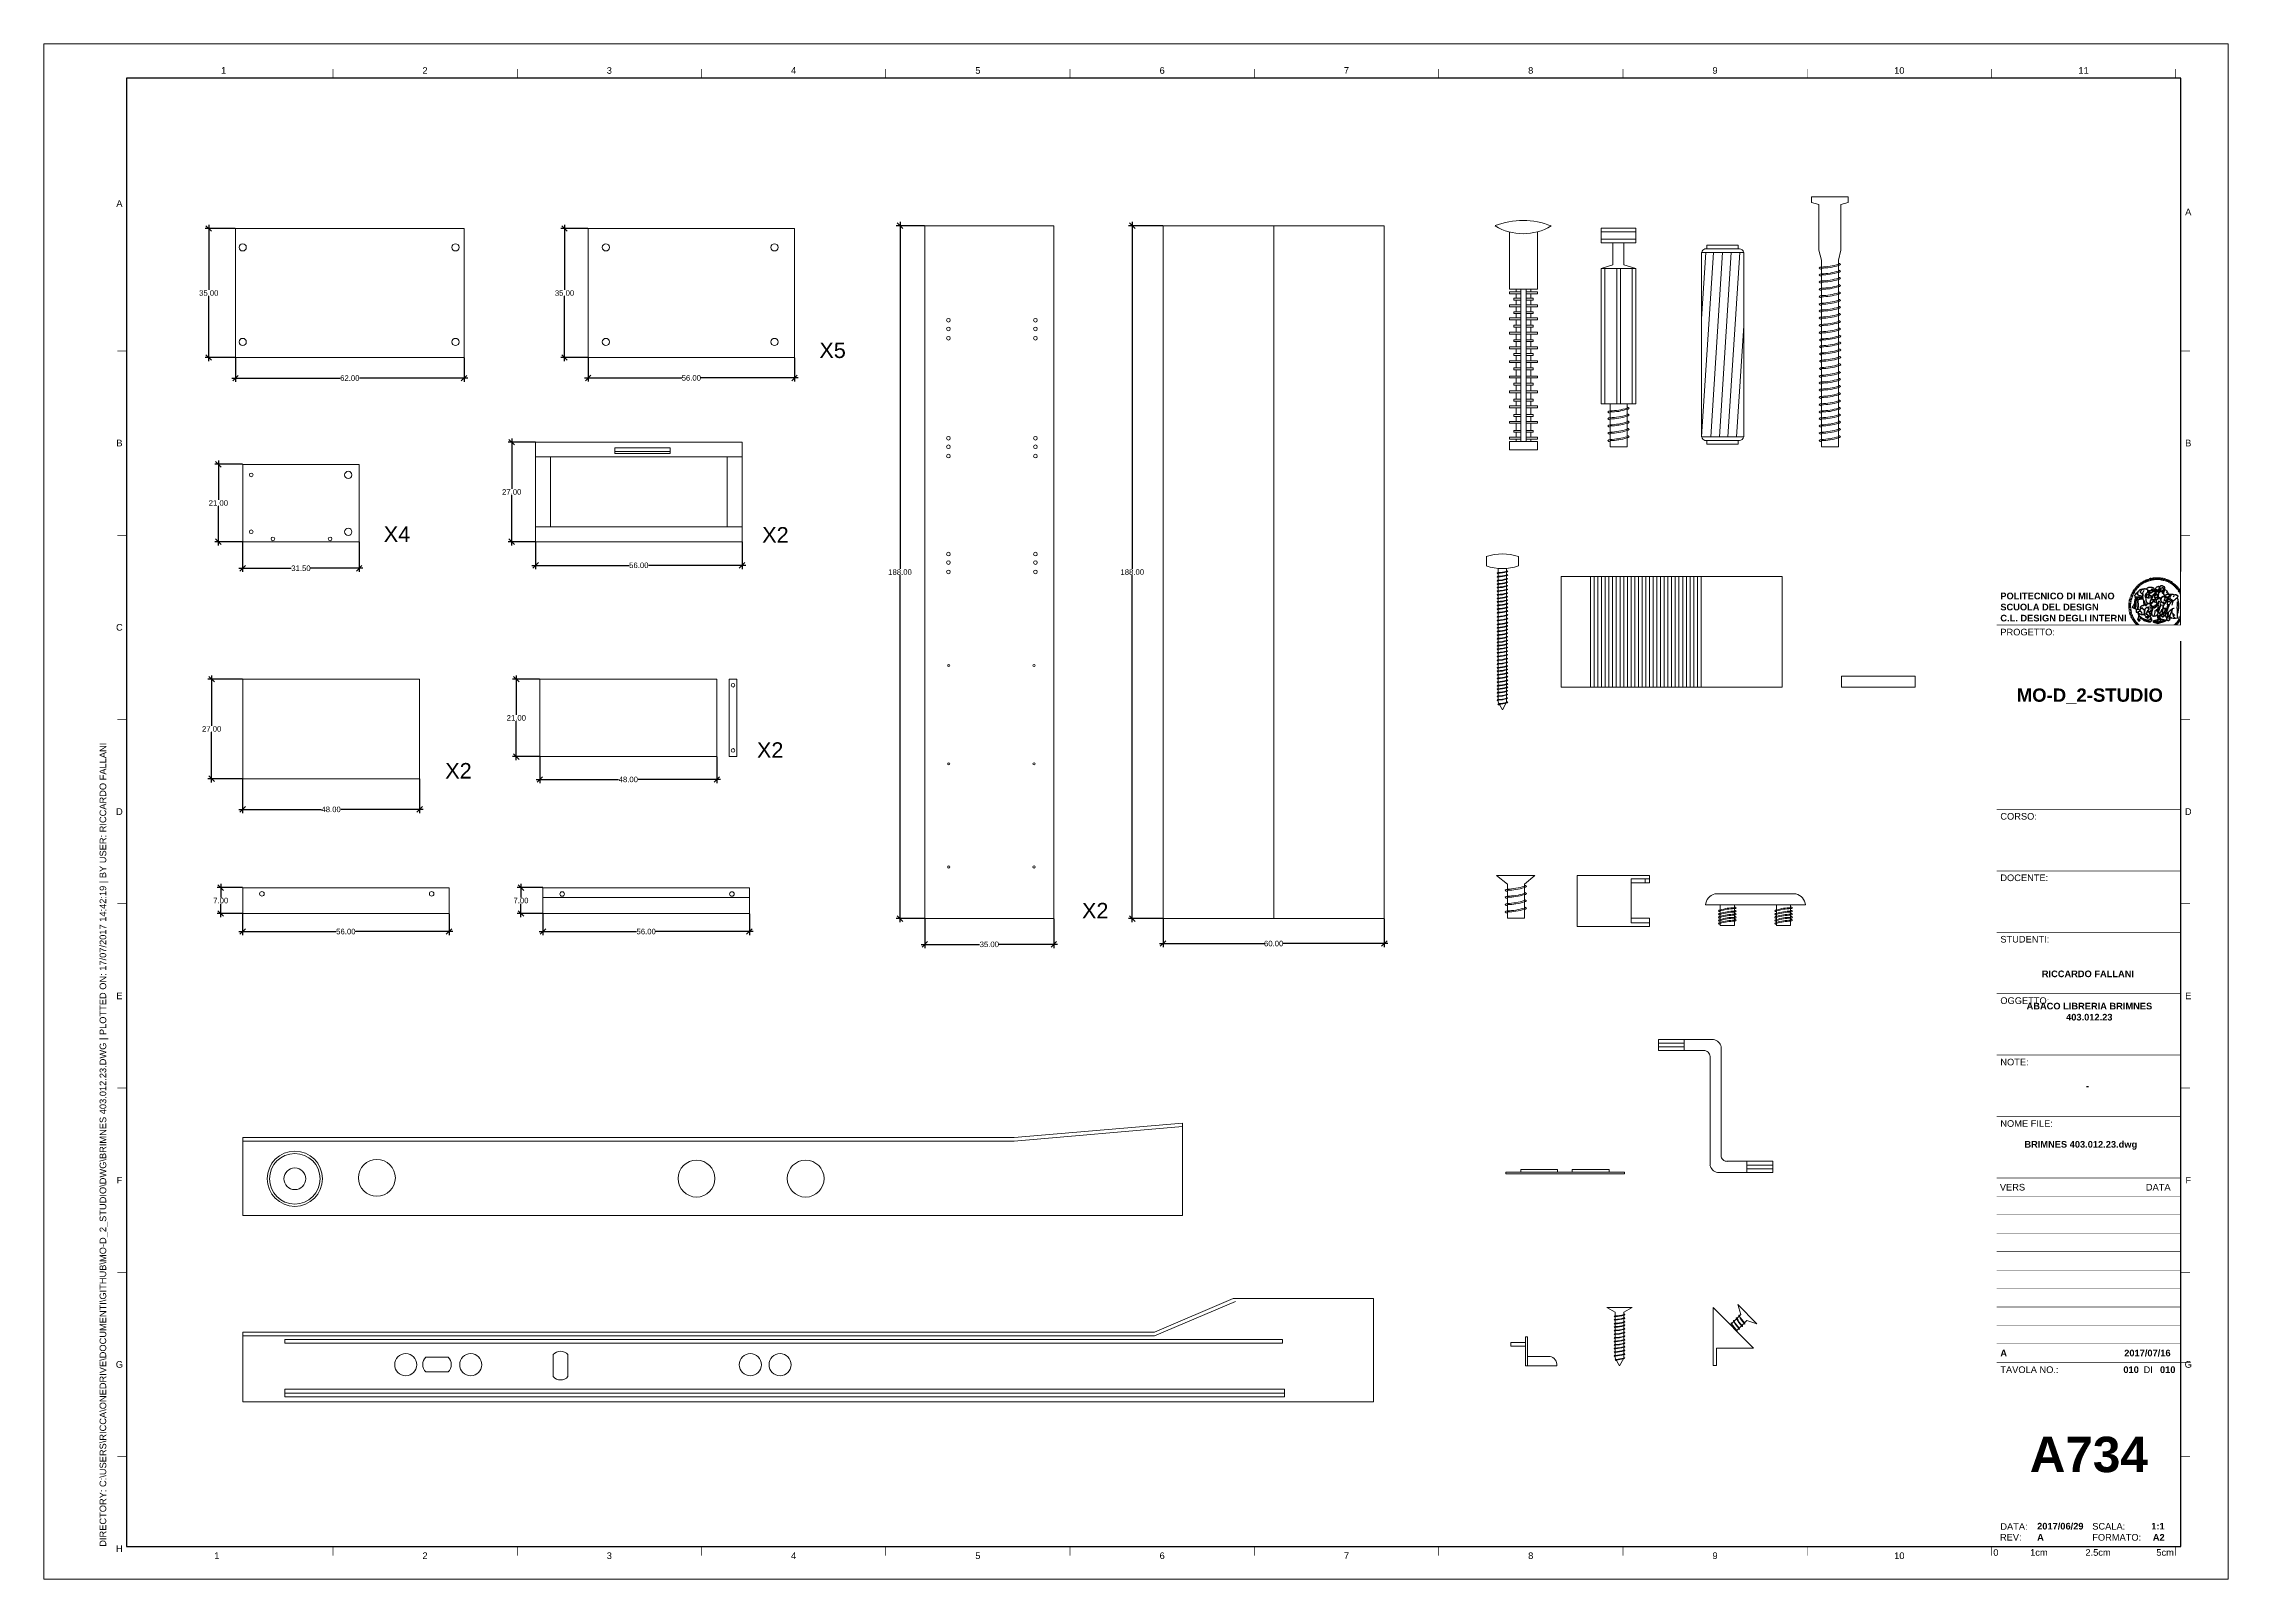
# Paper-space layout 'Layout3' of a CAD drawing. Header units: centimetres, sheet in millimetres. Extents: x 1 to 594, y 3 to 420.
# The model-space entities are those that its viewports show. They can reach past a viewport. Long polylines and large blocks are cut down to what shows.
import ezdxf
from ezdxf.enums import TextEntityAlignment as Align

# ---------------------------------------------------------------- set-up
doc = ezdxf.new("R2010")
doc.units = ezdxf.units.CM
doc.header["$MEASUREMENT"] = 0
doc.set_wipeout_variables(frame=1)
for name, color, linetype, lineweight in [('A-ANNO-DIMS', 81, 'Continuous', 18), ('dettagli', 4, 'Continuous', 13), ('quote', 20, 'Continuous', 5)]:
    doc.layers.add(name, color=color, linetype=linetype, lineweight=lineweight)
for name, color, linetype in [('G-ANNO-LOGO', 3, 'Continuous'), ('G-ANNO-TEXT', 3, 'Continuous'), ('G-ANNO-TTLB', 3, 'Continuous')]:
    doc.layers.add(name, color=color, linetype=linetype)
doc.styles.add('ARIAL', font='arial.ttf')
doc.styles.add('ARIAL-BOLD', font='')
doc.styles.add('E-ARIAL', font='arial.ttf')
doc.styles.get("Standard").update_dxf_attribs({"font": 'arial.ttf'})
doc.styles.get('ARIAL-BOLD').set_extended_font_data('Arial', bold=True)
doc.dimstyles.get("Standard").update_dxf_attribs({"dimtxt": 0.18, "dimasz": 0.15, "dimexe": 1, "dimexo": 1, "dimgap": 0.09, "dimtad": 0, "dimtih": 1, "dimtoh": 1, "dimdec": 1, "dimzin": 0, "dimdsep": 46, "dimtxsty": 'Standard', "dimblk": 'OBLIQUE', "dimcen": 0.09, "dimdle": 1, "dimadec": 0, "dimazin": 0, "dimtfac": 1, "dimtdec": 1, "dimtofl": 0, "dimtmove": 0, "dimatfit": 3, "dimldrblk": 'OBLIQUE', "dimfxl": 1, "dimtolj": 1, "dimtzin": 0, "dimarcsym": 0})

psp = doc.layouts.new('Layout3')

# ---------------------------------------------------------------- texts
at = {"layer": 'G-ANNO-TEXT', "style": 'E-ARIAL'}
psp.add_text('0', height=1.8, dxfattribs=at).set_placement((530.6963, 11.3067), align=Align.TOP_CENTER)
for s, p in [('1cm', (539.997, 9.5067)), ('2.5cm', (554.997, 9.5067))]:
    psp.add_text(s, height=1.8, dxfattribs=at).set_placement(p)
psp.add_text('5cm', height=1.8, dxfattribs=at).set_placement((578.997, 9.5067), align=Align.RIGHT)

msp = doc.modelspace()

# ---------------------------------------------------------------- texts
at = {"layer": 'dettagli', "char_height": 4.2, "attachment_point": 1}
for s, insert in [('X5', (176.69, -349.02)), ('X4', (58.5, -398.91)), ('X2', (161.18, -399.09)), ('X2', (159.75, -457.49)), ('X2', (75.18, -463.11)), ('X2', (247.94, -501.06))]:
    msp.add_mtext_dynamic_manual_height_columns(s, width=39.3713, gutter_width=1, heights=[0], dxfattribs=dict(at, insert=insert))

# ---------------------------------------------------------------- blocks, each defined once
blk = doc.blocks.new('_Oblique')
at = {"color": 0, "linetype": 'ByBlock', "lineweight": -2}
blk.add_line((-0.5, -0.5), (0.5, 0.5), dxfattribs=at)
blk = doc.blocks.new('*D66')
at = {"layer": 'Defpoints', "color": 0, "transparency": 16777216}
for p in [(45.82, 369.61), (53.09, 369.61), (53.09, 334.61)]:
    blk.add_point(p, dxfattribs=at)
at = {"layer": 'quote', "color": 0, "lineweight": -2, "transparency": 16777216}
for p, q in [((53.03, 369.61), (44.82, 369.61)), ((45.82, 370.61), (45.82, 352.96)), ((45.82, 333.61), (45.82, 351.25)), ((53.03, 334.61), (44.82, 334.61))]:
    blk.add_line(p, q, dxfattribs=at)
at = {"layer": 'quote', "color": 0, "lineweight": -2, "transparency": 16777216, "xscale": 1.5, "yscale": 1.5, "zscale": 1.5}
for p, rotation in [((45.82, 369.61), 90), ((45.82, 334.61), 270)]:
    blk.add_blockref('_Oblique', p, dxfattribs=dict(at, rotation=rotation))
at = {"layer": 'quote', "color": 0, "transparency": 16777216, "insert": (45.82, 352.11), "char_height": 1.5, "attachment_point": 5}
blk.add_mtext('\\A1;35.00', dxfattribs=at)
blk = doc.blocks.new('*D67')
at = {"layer": 'Defpoints', "color": 0, "transparency": 16777216}
for p in [(53.09, 334.61), (115.09, 334.61), (115.09, 329.02)]:
    blk.add_point(p, dxfattribs=at)
at = {"layer": 'quote', "color": 0, "lineweight": -2, "transparency": 16777216}
for p, q in [((53.09, 334.54), (53.09, 328.02)), ((115.09, 334.54), (115.09, 328.02)), ((52.09, 329.02), (81.47, 329.02)), ((116.09, 329.02), (86.71, 329.02))]:
    blk.add_line(p, q, dxfattribs=at)
at = {"layer": 'quote', "color": 0, "lineweight": -2, "transparency": 16777216, "xscale": 1.5, "yscale": 1.5, "zscale": 1.5, "rotation": 180}
blk.add_blockref('_Oblique', (53.09, 329.02), dxfattribs=at)
at = {"layer": 'quote', "color": 0, "lineweight": -2, "transparency": 16777216, "xscale": 1.5, "yscale": 1.5, "zscale": 1.5}
blk.add_blockref('_Oblique', (115.09, 329.02), dxfattribs=at)
at = {"layer": 'quote', "color": 0, "transparency": 16777216, "insert": (84.09, 329.02), "char_height": 1.5, "attachment_point": 5}
blk.add_mtext('\\A1;62.00', dxfattribs=at)
blk = doc.blocks.new('*D68')
at = {"layer": 'Defpoints', "color": 0, "transparency": 16777216}
for p in [(148.75, 369.61), (142.35, 334.61), (148.75, 334.61)]:
    blk.add_point(p, dxfattribs=at)
at = {"layer": 'quote', "color": 0, "lineweight": -2, "transparency": 16777216}
for p, q in [((148.69, 369.61), (141.35, 369.61)), ((142.35, 370.61), (142.35, 352.96)), ((142.35, 333.61), (142.35, 351.25)), ((148.69, 334.61), (141.35, 334.61))]:
    blk.add_line(p, q, dxfattribs=at)
at = {"layer": 'quote', "color": 0, "lineweight": -2, "transparency": 16777216, "xscale": 1.5, "yscale": 1.5, "zscale": 1.5}
for p, rotation in [((142.35, 369.61), 90), ((142.35, 334.61), 270)]:
    blk.add_blockref('_Oblique', p, dxfattribs=dict(at, rotation=rotation))
at = {"layer": 'quote', "color": 0, "transparency": 16777216, "insert": (142.35, 352.11), "char_height": 1.5, "attachment_point": 5}
blk.add_mtext('\\A1;35.00', dxfattribs=at)
blk = doc.blocks.new('*D69')
at = {"layer": 'Defpoints', "color": 0, "transparency": 16777216}
for p in [(148.75, 334.61), (204.75, 334.61), (204.75, 329.08)]:
    blk.add_point(p, dxfattribs=at)
at = {"layer": 'quote', "color": 0, "lineweight": -2, "transparency": 16777216}
for p, q in [((148.75, 334.54), (148.75, 328.08)), ((204.75, 334.54), (204.75, 328.08)), ((147.75, 329.08), (174.13, 329.08)), ((205.75, 329.08), (179.37, 329.08))]:
    blk.add_line(p, q, dxfattribs=at)
at = {"layer": 'quote', "color": 0, "lineweight": -2, "transparency": 16777216, "xscale": 1.5, "yscale": 1.5, "zscale": 1.5, "rotation": 180}
blk.add_blockref('_Oblique', (148.75, 329.08), dxfattribs=at)
at = {"layer": 'quote', "color": 0, "lineweight": -2, "transparency": 16777216, "xscale": 1.5, "yscale": 1.5, "zscale": 1.5}
blk.add_blockref('_Oblique', (204.75, 329.08), dxfattribs=at)
at = {"layer": 'quote', "color": 0, "transparency": 16777216, "insert": (176.75, 329.08), "char_height": 1.5, "attachment_point": 5}
blk.add_mtext('\\A1;56.00', dxfattribs=at)
blk = doc.blocks.new('*D70')
at = {"layer": 'Defpoints', "color": 0, "transparency": 16777216}
for p in [(233.37, 370.39), (240.1, 370.39), (240.1, 182.39)]:
    blk.add_point(p, dxfattribs=at)
at = {"layer": 'quote', "color": 0, "lineweight": -2, "transparency": 16777216}
for p, q in [((240.04, 370.39), (232.37, 370.39)), ((233.37, 371.39), (233.37, 277.25)), ((233.37, 181.39), (233.37, 275.53)), ((240.04, 182.39), (232.37, 182.39))]:
    blk.add_line(p, q, dxfattribs=at)
at = {"layer": 'quote', "color": 0, "lineweight": -2, "transparency": 16777216, "xscale": 1.5, "yscale": 1.5, "zscale": 1.5}
for p, rotation in [((233.37, 370.39), 90), ((233.37, 182.39), 270)]:
    blk.add_blockref('_Oblique', p, dxfattribs=dict(at, rotation=rotation))
at = {"layer": 'quote', "color": 0, "transparency": 16777216, "insert": (233.37, 276.39), "char_height": 1.5, "attachment_point": 5}
blk.add_mtext('\\A1;188.00', dxfattribs=at)
blk = doc.blocks.new('*D71')
at = {"layer": 'Defpoints', "color": 0, "transparency": 16777216}
for p in [(240.1, 182.39), (275.1, 182.39), (275.1, 175.39)]:
    blk.add_point(p, dxfattribs=at)
at = {"layer": 'quote', "color": 0, "lineweight": -2, "transparency": 16777216}
for p, q in [((240.1, 182.33), (240.1, 174.39)), ((275.1, 182.33), (275.1, 174.39)), ((239.1, 175.39), (254.98, 175.39)), ((276.1, 175.39), (260.22, 175.39))]:
    blk.add_line(p, q, dxfattribs=at)
at = {"layer": 'quote', "color": 0, "lineweight": -2, "transparency": 16777216, "xscale": 1.5, "yscale": 1.5, "zscale": 1.5, "rotation": 180}
blk.add_blockref('_Oblique', (240.1, 175.39), dxfattribs=at)
at = {"layer": 'quote', "color": 0, "lineweight": -2, "transparency": 16777216, "xscale": 1.5, "yscale": 1.5, "zscale": 1.5}
blk.add_blockref('_Oblique', (275.1, 175.39), dxfattribs=at)
at = {"layer": 'quote', "color": 0, "transparency": 16777216, "insert": (257.6, 175.39), "char_height": 1.5, "attachment_point": 5}
blk.add_mtext('\\A1;35.00', dxfattribs=at)
blk = doc.blocks.new('*D72')
at = {"layer": 'Defpoints', "color": 0, "transparency": 16777216}
for p in [(130.53, 190.78), (136.5, 190.78), (136.5, 183.78)]:
    blk.add_point(p, dxfattribs=at)
at = {"layer": 'quote', "color": 0, "lineweight": -2, "transparency": 16777216}
for p, q in [((136.44, 190.78), (129.53, 190.78)), ((130.53, 191.78), (130.53, 188.13)), ((136.44, 183.78), (129.53, 183.78)), ((130.53, 182.78), (130.53, 186.42))]:
    blk.add_line(p, q, dxfattribs=at)
at = {"layer": 'quote', "color": 0, "lineweight": -2, "transparency": 16777216, "xscale": 1.5, "yscale": 1.5, "zscale": 1.5}
for p, rotation in [((130.53, 190.78), 90), ((130.53, 183.78), 270)]:
    blk.add_blockref('_Oblique', p, dxfattribs=dict(at, rotation=rotation))
at = {"layer": 'quote', "color": 0, "transparency": 16777216, "insert": (130.53, 187.28), "char_height": 1.5, "attachment_point": 5}
blk.add_mtext('\\A1;7.00', dxfattribs=at)
blk = doc.blocks.new('*D73')
at = {"layer": 'Defpoints', "color": 0, "transparency": 16777216}
for p in [(136.5, 183.78), (192.5, 183.78), (192.5, 178.87)]:
    blk.add_point(p, dxfattribs=at)
at = {"layer": 'quote', "color": 0, "lineweight": -2, "transparency": 16777216}
for p, q in [((135.5, 178.87), (161.88, 178.87)), ((136.5, 183.72), (136.5, 177.87)), ((193.5, 178.87), (167.12, 178.87)), ((192.5, 183.72), (192.5, 177.87))]:
    blk.add_line(p, q, dxfattribs=at)
at = {"layer": 'quote', "color": 0, "lineweight": -2, "transparency": 16777216, "xscale": 1.5, "yscale": 1.5, "zscale": 1.5, "rotation": 180}
blk.add_blockref('_Oblique', (136.5, 178.87), dxfattribs=at)
at = {"layer": 'quote', "color": 0, "lineweight": -2, "transparency": 16777216, "xscale": 1.5, "yscale": 1.5, "zscale": 1.5}
blk.add_blockref('_Oblique', (192.5, 178.87), dxfattribs=at)
at = {"layer": 'quote', "color": 0, "transparency": 16777216, "insert": (164.5, 178.87), "char_height": 1.5, "attachment_point": 5}
blk.add_mtext('\\A1;56.00', dxfattribs=at)
blk = doc.blocks.new('*D74')
at = {"layer": 'Defpoints', "color": 0, "transparency": 16777216}
for p in [(49.06, 190.78), (55.02, 190.78), (55.02, 183.78)]:
    blk.add_point(p, dxfattribs=at)
at = {"layer": 'quote', "color": 0, "lineweight": -2, "transparency": 16777216}
for p, q in [((54.96, 190.78), (48.06, 190.78)), ((49.06, 191.78), (49.06, 188.13)), ((54.96, 183.78), (48.06, 183.78)), ((49.06, 182.78), (49.06, 186.42))]:
    blk.add_line(p, q, dxfattribs=at)
at = {"layer": 'quote', "color": 0, "lineweight": -2, "transparency": 16777216, "xscale": 1.5, "yscale": 1.5, "zscale": 1.5}
for p, rotation in [((49.06, 190.78), 90), ((49.06, 183.78), 270)]:
    blk.add_blockref('_Oblique', p, dxfattribs=dict(at, rotation=rotation))
at = {"layer": 'quote', "color": 0, "transparency": 16777216, "insert": (49.06, 187.28), "char_height": 1.5, "attachment_point": 5}
blk.add_mtext('\\A1;7.00', dxfattribs=at)
blk = doc.blocks.new('*D75')
at = {"layer": 'Defpoints', "color": 0, "transparency": 16777216}
for p in [(55.02, 183.78), (111.02, 183.78), (111.02, 178.87)]:
    blk.add_point(p, dxfattribs=at)
at = {"layer": 'quote', "color": 0, "lineweight": -2, "transparency": 16777216}
for p, q in [((54.02, 178.87), (80.4, 178.87)), ((55.02, 183.72), (55.02, 177.87)), ((112.02, 178.87), (85.64, 178.87)), ((111.02, 183.72), (111.02, 177.87))]:
    blk.add_line(p, q, dxfattribs=at)
at = {"layer": 'quote', "color": 0, "lineweight": -2, "transparency": 16777216, "xscale": 1.5, "yscale": 1.5, "zscale": 1.5, "rotation": 180}
blk.add_blockref('_Oblique', (55.02, 178.87), dxfattribs=at)
at = {"layer": 'quote', "color": 0, "lineweight": -2, "transparency": 16777216, "xscale": 1.5, "yscale": 1.5, "zscale": 1.5}
blk.add_blockref('_Oblique', (111.02, 178.87), dxfattribs=at)
at = {"layer": 'quote', "color": 0, "transparency": 16777216, "insert": (83.02, 178.87), "char_height": 1.5, "attachment_point": 5}
blk.add_mtext('\\A1;56.00', dxfattribs=at)
blk = doc.blocks.new('*D76')
at = {"layer": 'Defpoints', "color": 0, "transparency": 16777216}
for p in [(304.75, 182.39), (364.75, 182.39), (364.75, 175.61)]:
    blk.add_point(p, dxfattribs=at)
at = {"layer": 'quote', "color": 0, "lineweight": -2, "transparency": 16777216}
for p, q in [((304.75, 182.33), (304.75, 174.61)), ((364.75, 182.33), (364.75, 174.61)), ((303.75, 175.61), (332.13, 175.61)), ((365.75, 175.61), (337.37, 175.61))]:
    blk.add_line(p, q, dxfattribs=at)
at = {"layer": 'quote', "color": 0, "lineweight": -2, "transparency": 16777216, "xscale": 1.5, "yscale": 1.5, "zscale": 1.5, "rotation": 180}
blk.add_blockref('_Oblique', (304.75, 175.61), dxfattribs=at)
at = {"layer": 'quote', "color": 0, "lineweight": -2, "transparency": 16777216, "xscale": 1.5, "yscale": 1.5, "zscale": 1.5}
blk.add_blockref('_Oblique', (364.75, 175.61), dxfattribs=at)
at = {"layer": 'quote', "color": 0, "transparency": 16777216, "insert": (334.75, 175.61), "char_height": 1.5, "attachment_point": 5}
blk.add_mtext('\\A1;60.00', dxfattribs=at)
blk = doc.blocks.new('*D77')
at = {"layer": 'Defpoints', "color": 0, "transparency": 16777216}
for p in [(296.39, 370.39), (304.75, 370.39), (304.75, 182.39)]:
    blk.add_point(p, dxfattribs=at)
at = {"layer": 'quote', "color": 0, "lineweight": -2, "transparency": 16777216}
for p, q in [((304.69, 370.39), (295.39, 370.39)), ((296.39, 371.39), (296.39, 277.25)), ((296.39, 181.39), (296.39, 275.53)), ((304.69, 182.39), (295.39, 182.39))]:
    blk.add_line(p, q, dxfattribs=at)
at = {"layer": 'quote', "color": 0, "lineweight": -2, "transparency": 16777216, "xscale": 1.5, "yscale": 1.5, "zscale": 1.5}
for p, rotation in [((296.39, 370.39), 90), ((296.39, 182.39), 270)]:
    blk.add_blockref('_Oblique', p, dxfattribs=dict(at, rotation=rotation))
at = {"layer": 'quote', "color": 0, "transparency": 16777216, "insert": (296.39, 276.39), "char_height": 1.5, "attachment_point": 5}
blk.add_mtext('\\A1;188.00', dxfattribs=at)
blk = doc.blocks.new('*D78')
at = {"layer": 'Defpoints', "color": 0, "transparency": 16777216}
for p in [(48.43, 305.64), (55.02, 305.64), (55.02, 284.64)]:
    blk.add_point(p, dxfattribs=at)
at = {"layer": 'quote', "color": 0, "lineweight": -2, "transparency": 16777216}
for p, q in [((54.96, 305.64), (47.43, 305.64)), ((48.43, 306.64), (48.43, 296)), ((48.43, 283.64), (48.43, 294.28)), ((54.96, 284.64), (47.43, 284.64))]:
    blk.add_line(p, q, dxfattribs=at)
at = {"layer": 'quote', "color": 0, "lineweight": -2, "transparency": 16777216, "xscale": 1.5, "yscale": 1.5, "zscale": 1.5}
for p, rotation in [((48.43, 305.64), 90), ((48.43, 284.64), 270)]:
    blk.add_blockref('_Oblique', p, dxfattribs=dict(at, rotation=rotation))
at = {"layer": 'quote', "color": 0, "transparency": 16777216, "insert": (48.43, 295.14), "char_height": 1.5, "attachment_point": 5}
blk.add_mtext('\\A1;21.00', dxfattribs=at)
blk = doc.blocks.new('*D79')
at = {"layer": 'Defpoints', "color": 0, "transparency": 16777216}
for p in [(55.02, 284.64), (86.64, 284.64), (86.64, 277.43)]:
    blk.add_point(p, dxfattribs=at)
at = {"layer": 'quote', "color": 0, "lineweight": -2, "transparency": 16777216}
for p, q in [((55.02, 284.58), (55.02, 276.43)), ((86.64, 284.58), (86.64, 276.43)), ((54.02, 277.43), (68.21, 277.43)), ((87.64, 277.43), (73.45, 277.43))]:
    blk.add_line(p, q, dxfattribs=at)
at = {"layer": 'quote', "color": 0, "lineweight": -2, "transparency": 16777216, "xscale": 1.5, "yscale": 1.5, "zscale": 1.5, "rotation": 180}
blk.add_blockref('_Oblique', (55.02, 277.43), dxfattribs=at)
at = {"layer": 'quote', "color": 0, "lineweight": -2, "transparency": 16777216, "xscale": 1.5, "yscale": 1.5, "zscale": 1.5}
blk.add_blockref('_Oblique', (86.64, 277.43), dxfattribs=at)
at = {"layer": 'quote', "color": 0, "transparency": 16777216, "insert": (70.83, 277.43), "char_height": 1.5, "attachment_point": 5}
blk.add_mtext('\\A1;31.50', dxfattribs=at)
blk = doc.blocks.new('*D80')
at = {"layer": 'Defpoints', "color": 0, "transparency": 16777216}
for p in [(128.02, 311.64), (134.5, 311.64), (134.5, 284.64)]:
    blk.add_point(p, dxfattribs=at)
at = {"layer": 'quote', "color": 0, "lineweight": -2, "transparency": 16777216}
for p, q in [((134.44, 311.64), (127.02, 311.64)), ((128.02, 312.64), (128.02, 299)), ((128.02, 283.64), (128.02, 297.28)), ((134.44, 284.64), (127.02, 284.64))]:
    blk.add_line(p, q, dxfattribs=at)
at = {"layer": 'quote', "color": 0, "lineweight": -2, "transparency": 16777216, "xscale": 1.5, "yscale": 1.5, "zscale": 1.5}
for p, rotation in [((128.02, 311.64), 90), ((128.02, 284.64), 270)]:
    blk.add_blockref('_Oblique', p, dxfattribs=dict(at, rotation=rotation))
at = {"layer": 'quote', "color": 0, "transparency": 16777216, "insert": (128.02, 298.14), "char_height": 1.5, "attachment_point": 5}
blk.add_mtext('\\A1;27.00', dxfattribs=at)
blk = doc.blocks.new('*D81')
at = {"layer": 'Defpoints', "color": 0, "transparency": 16777216}
for p in [(134.5, 284.64), (190.5, 284.64), (190.5, 278.23)]:
    blk.add_point(p, dxfattribs=at)
at = {"layer": 'quote', "color": 0, "lineweight": -2, "transparency": 16777216}
for p, q in [((134.5, 284.58), (134.5, 277.23)), ((190.5, 284.58), (190.5, 277.23)), ((133.5, 278.23), (159.88, 278.23)), ((191.5, 278.23), (165.12, 278.23))]:
    blk.add_line(p, q, dxfattribs=at)
at = {"layer": 'quote', "color": 0, "lineweight": -2, "transparency": 16777216, "xscale": 1.5, "yscale": 1.5, "zscale": 1.5, "rotation": 180}
blk.add_blockref('_Oblique', (134.5, 278.23), dxfattribs=at)
at = {"layer": 'quote', "color": 0, "lineweight": -2, "transparency": 16777216, "xscale": 1.5, "yscale": 1.5, "zscale": 1.5}
blk.add_blockref('_Oblique', (190.5, 278.23), dxfattribs=at)
at = {"layer": 'quote', "color": 0, "transparency": 16777216, "insert": (162.5, 278.23), "char_height": 1.5, "attachment_point": 5}
blk.add_mtext('\\A1;56.00', dxfattribs=at)
blk = doc.blocks.new('*D82')
at = {"layer": 'Defpoints', "color": 0, "transparency": 16777216}
for p in [(129.27, 247.33), (135.66, 247.33), (135.66, 226.33)]:
    blk.add_point(p, dxfattribs=at)
at = {"layer": 'quote', "color": 0, "lineweight": -2, "transparency": 16777216}
for p, q in [((135.59, 247.33), (128.27, 247.33)), ((129.27, 248.33), (129.27, 237.68)), ((129.27, 225.33), (129.27, 235.97)), ((135.59, 226.33), (128.27, 226.33))]:
    blk.add_line(p, q, dxfattribs=at)
at = {"layer": 'quote', "color": 0, "lineweight": -2, "transparency": 16777216, "xscale": 1.5, "yscale": 1.5, "zscale": 1.5}
for p, rotation in [((129.27, 247.33), 90), ((129.27, 226.33), 270)]:
    blk.add_blockref('_Oblique', p, dxfattribs=dict(at, rotation=rotation))
at = {"layer": 'quote', "color": 0, "transparency": 16777216, "insert": (129.27, 236.83), "char_height": 1.5, "attachment_point": 5}
blk.add_mtext('\\A1;21.00', dxfattribs=at)
blk = doc.blocks.new('*D83')
at = {"layer": 'Defpoints', "color": 0, "transparency": 16777216}
for p in [(135.66, 226.33), (183.66, 226.33), (183.66, 220.14)]:
    blk.add_point(p, dxfattribs=at)
at = {"layer": 'quote', "color": 0, "lineweight": -2, "transparency": 16777216}
for p, q in [((135.66, 226.27), (135.66, 219.14)), ((183.66, 226.27), (183.66, 219.14)), ((134.66, 220.14), (157.01, 220.14)), ((184.66, 220.14), (162.31, 220.14))]:
    blk.add_line(p, q, dxfattribs=at)
at = {"layer": 'quote', "color": 0, "lineweight": -2, "transparency": 16777216, "xscale": 1.5, "yscale": 1.5, "zscale": 1.5, "rotation": 180}
blk.add_blockref('_Oblique', (135.66, 220.14), dxfattribs=at)
at = {"layer": 'quote', "color": 0, "lineweight": -2, "transparency": 16777216, "xscale": 1.5, "yscale": 1.5, "zscale": 1.5}
blk.add_blockref('_Oblique', (183.66, 220.14), dxfattribs=at)
at = {"layer": 'quote', "color": 0, "transparency": 16777216, "insert": (159.66, 220.14), "char_height": 1.5, "attachment_point": 5}
blk.add_mtext('\\A1;48.00', dxfattribs=at)
blk = doc.blocks.new('*D84')
at = {"layer": 'Defpoints', "color": 0, "transparency": 16777216}
for p in [(46.6, 247.33), (55.02, 247.33), (55.02, 220.33)]:
    blk.add_point(p, dxfattribs=at)
at = {"layer": 'quote', "color": 0, "lineweight": -2, "transparency": 16777216}
for p, q in [((54.96, 247.33), (45.6, 247.33)), ((46.6, 248.33), (46.6, 234.68)), ((46.6, 219.33), (46.6, 232.97)), ((54.96, 220.33), (45.6, 220.33))]:
    blk.add_line(p, q, dxfattribs=at)
at = {"layer": 'quote', "color": 0, "lineweight": -2, "transparency": 16777216, "xscale": 1.5, "yscale": 1.5, "zscale": 1.5}
for p, rotation in [((46.6, 247.33), 90), ((46.6, 220.33), 270)]:
    blk.add_blockref('_Oblique', p, dxfattribs=dict(at, rotation=rotation))
at = {"layer": 'quote', "color": 0, "transparency": 16777216, "insert": (46.6, 233.83), "char_height": 1.5, "attachment_point": 5}
blk.add_mtext('\\A1;27.00', dxfattribs=at)
blk = doc.blocks.new('*D85')
at = {"layer": 'Defpoints', "color": 0, "transparency": 16777216}
for p in [(55.02, 220.33), (103.02, 220.33), (103.02, 212.01)]:
    blk.add_point(p, dxfattribs=at)
at = {"layer": 'quote', "color": 0, "lineweight": -2, "transparency": 16777216}
for p, q in [((55.02, 220.27), (55.02, 211.01)), ((103.02, 220.27), (103.02, 211.01)), ((54.02, 212.01), (76.37, 212.01)), ((104.02, 212.01), (81.67, 212.01))]:
    blk.add_line(p, q, dxfattribs=at)
at = {"layer": 'quote', "color": 0, "lineweight": -2, "transparency": 16777216, "xscale": 1.5, "yscale": 1.5, "zscale": 1.5, "rotation": 180}
blk.add_blockref('_Oblique', (55.02, 212.01), dxfattribs=at)
at = {"layer": 'quote', "color": 0, "lineweight": -2, "transparency": 16777216, "xscale": 1.5, "yscale": 1.5, "zscale": 1.5}
blk.add_blockref('_Oblique', (103.02, 212.01), dxfattribs=at)
at = {"layer": 'quote', "color": 0, "transparency": 16777216, "insert": (79.02, 212.01), "char_height": 1.5, "attachment_point": 5}
blk.add_mtext('\\A1;48.00', dxfattribs=at)
blk = doc.blocks.new('1')
at = {"layer": 'G-ANNO-TTLB'}
for p, q in [((676.86, 408.41), (676.86, 10)), ((1234.27, 408.41), (676.86, 408.41)), ((1234.27, 10), (1234.27, 408.41)), ((676.86, 10), (1234.27, 10))]:
    blk.add_line(p, q, dxfattribs=at)
at = {"layer": 'G-ANNO-TTLB', "const_width": 0.18, "flags": 128}
for points in [[(732.86, 410.91), (732.86, 408.41)], [(782.86, 410.91), (782.86, 408.41)], [(832.86, 410.91), (832.86, 408.41)], [(882.86, 410.91), (882.86, 408.41)], [(932.86, 410.91), (932.86, 408.41)], [(982.86, 410.91), (982.86, 408.41)], [(1032.86, 410.91), (1032.86, 408.41)], [(1082.86, 410.91), (1082.86, 408.41)], [(1132.86, 410.91), (1132.86, 408.41)], [(1182.86, 410.91), (1182.86, 408.41)], [(1232.86, 410.91), (1232.86, 408.41)], [(676.86, 334.41), (674.36, 334.41)], [(1236.77, 334.41), (1234.27, 334.41)], [(676.86, 284.41), (674.36, 284.41)], [(1236.77, 284.41), (1234.27, 284.41)], [(676.86, 234.41), (674.36, 234.41)], [(1236.77, 234.41), (1234.27, 234.41)], [(676.86, 184.41), (674.36, 184.41)], [(1236.77, 184.41), (1234.27, 184.41)], [(676.86, 134.41), (674.36, 134.41)], [(1236.77, 134.41), (1234.27, 134.41)], [(676.86, 84.41), (674.36, 84.41)], [(1236.77, 84.41), (1234.27, 84.41)], [(676.86, 34.41), (674.36, 34.41)], [(1236.77, 34.41), (1234.27, 34.41)], [(732.86, 10), (732.86, 7.5)], [(782.86, 10), (782.86, 7.5)], [(832.86, 10), (832.86, 7.5)], [(882.86, 10), (882.86, 7.5)], [(932.86, 10), (932.86, 7.5)], [(982.86, 10), (982.86, 7.5)], [(1032.86, 10), (1032.86, 7.5)], [(1082.86, 10), (1082.86, 7.5)], [(1132.86, 10), (1132.86, 7.5)], [(1182.86, 10), (1182.86, 7.5)], [(1232.86, 10), (1232.86, 7.5)]]:
    blk.add_lwpolyline(points, dxfattribs=at)
at = {"layer": 'G-ANNO-TEXT', "style": 'ARIAL'}
for s, p in [('1', (703.21, 410.49)), ('2', (757.86, 410.49)), ('3', (807.86, 410.49)), ('4', (857.86, 410.49)), ('5', (907.86, 410.49)), ('6', (957.86, 410.49)), ('7', (1007.86, 410.49)), ('8', (1057.86, 410.49)), ('9', (1107.86, 410.49)), ('10', (1157.86, 410.49)), ('11', (1207.86, 410.49)), ('A', (674.94, 374.39)), ('A', (1236.26, 372.12)), ('B', (674.94, 309.41)), ('B', (1236.26, 309.41)), ('C', (674.94, 259.41)), ('C', (1236.26, 259.41)), ('D', (674.94, 209.41)), ('D', (1236.26, 209.41)), ('E', (674.94, 159.41)), ('E', (1236.26, 159.41)), ('F', (674.94, 109.41)), ('F', (1236.26, 109.41)), ('G', (674.94, 59.41)), ('G', (1236.26, 59.41)), ('H', (674.94, 9.41)), ('1', (701.35, 7.51)), ('2', (757.86, 7.51)), ('3', (807.86, 7.51)), ('4', (857.86, 7.51)), ('5', (907.86, 7.51)), ('6', (957.86, 7.51)), ('7', (1007.86, 7.51)), ('8', (1057.86, 7.51)), ('9', (1107.86, 7.51)), ('10', (1157.86, 7.51))]:
    blk.add_text(s, height=1.8, dxfattribs=at).set_placement(p, align=Align.MIDDLE_CENTER)
at = {"layer": 'G-ANNO-TEXT', "insert": (669.56, 9.95), "char_height": 1.8, "attachment_point": 1, "rotation": 90, "style": 'ARIAL'}
blk.add_mtext_dynamic_manual_height_columns('DIRECTORY: C:\\\\USERS\\\\RICCA\\\\ONEDRIVE\\\\DOCUMENTI\\\\GITHUB\\\\MO-D_2_STUDIO\\\\DWG\\\\BRIMNES 403.012.23.DWG | PLOTTED ON: 17/07/2017 14:42:19 | BY USER: RICCARDO FALLANI', width=412.209, gutter_width=9, heights=[0], dxfattribs=at)
blk = doc.blocks.new('logoPolimi')
for p, q in [((-1.49, 1.84), (-1.36, 1.68)), ((-1.41, 1.91), (-1.28, 1.74)), ((-1.32, 1.97), (-1.2, 1.8)), ((-1.22, 2.03), (-1.11, 1.85)), ((-1.13, 2.09), (-1.03, 1.9)), ((-1.03, 2.14), (-0.94, 1.95)), ((-0.93, 2.18), (-0.84, 1.99)), ((-0.83, 2.22), (-0.75, 2.03)), ((-0.72, 2.26), (-0.66, 2.06)), ((-0.61, 2.29), (-0.56, 2.09)), ((-0.51, 2.32), (-0.46, 2.11)), ((-0.4, 2.34), (-0.36, 2.13)), ((-0.29, 2.35), (-0.26, 2.14)), ((-0.18, 2.36), (-0.16, 2.15)), ((-0.07, 2.37), (-0.06, 2.16)), ((0.04, 2.37), (0.04, 2.16)), ((0.15, 2.36), (0.14, 2.16)), ((0.26, 2.36), (0.24, 2.15)), ((0.37, 2.34), (0.34, 2.13)), ((0.48, 2.32), (0.44, 2.12)), ((0.59, 2.3), (0.54, 2.09)), ((0.69, 2.27), (0.63, 2.07)), ((0.8, 2.23), (0.73, 2.03)), ((0.9, 2.19), (0.82, 2)), ((1, 2.15), (0.91, 1.96)), ((1.1, 2.1), (1, 1.91)), ((1.2, 2.04), (1.09, 1.86)), ((1.29, 1.99), (1.18, 1.81)), ((1.38, 1.92), (1.26, 1.75)), ((1.47, 1.86), (1.34, 1.69)), ((-2.37, 0.12), (-2.16, 0.11)), ((-2.37, 0.01), (-2.16, 0.01)), ((-2.36, 0.23), (-2.15, 0.21)), ((-2.35, 0.34), (-2.14, 0.31)), ((-2.33, 0.45), (-2.12, 0.41)), ((-2.3, 0.55), (-2.1, 0.51)), ((-2.28, 0.66), (-2.07, 0.6)), ((-2.24, 0.77), (-2.04, 0.7)), ((-2.2, 0.87), (-2.01, 0.79)), ((-2.16, 0.97), (-1.97, 0.89)), ((-2.11, 1.07), (-1.93, 0.98)), ((-2.06, 1.17), (-1.88, 1.07)), ((-2.01, 1.26), (-1.83, 1.15)), ((-1.94, 1.36), (-1.77, 1.24)), ((-1.88, 1.45), (-1.71, 1.32)), ((-1.84, 0.03), (-1.82, 0.35)), ((-1.81, 1.53), (-1.65, 1.4)), ((-1.74, 1.61), (-1.58, 1.47)), ((-1.73, 0.59), (-1.73, 0.59)), ((-1.73, 0.59), (-1.73, 0.59)), ((-1.66, 1.69), (-1.51, 1.54)), ((-1.65, 0.57), (-1.65, 0.57)), ((-1.59, 1.12), (-1.59, 1.12)), ((-1.58, 1.77), (-1.44, 1.61)), ((-1.51, 0.55), (-1.51, 0.55)), ((-1.51, 0.55), (-1.51, 0.55)), ((-1.31, 0.79), (-1.21, 0.75)), ((-1.21, 0.75), (-1.31, 0.79)), ((-1.21, 0.75), (-1.31, 0.79)), ((-1.21, 0.75), (-1.21, 0.75)), ((-1.21, 0.75), (-1.21, 0.75)), ((-1.19, 0.76), (-1.19, 0.76)), ((-1.19, 0.76), (-1.19, 0.76)), ((-1.17, 0.99), (-1.18, 0.99)), ((-1.18, 0.99), (-1.17, 0.99)), ((-1.16, 0.57), (-1.16, 0.57)), ((-1.16, 0.57), (-1.16, 0.57)), ((-1.1, 0.01), (-0.99, 0.06)), ((-0.99, 0.06), (-1.1, 0.01)), ((-0.99, 0.06), (-1.1, 0.01)), ((-0.99, 0.06), (-0.99, 0.06)), ((-0.99, 0.06), (-0.99, 0.06)), ((-0.97, 0.79), (-0.98, 0.79)), ((-0.89, 0.84), (-0.97, 0.79)), ((-0.97, 0.79), (-0.89, 0.84)), ((-0.96, 1.41), (-0.96, 1.41)), ((-0.96, 1.41), (-0.96, 1.41)), ((-0.89, 0.84), (-0.82, 0.87)), ((-0.82, 0.87), (-0.89, 0.84)), ((-0.89, 0.84), (-0.82, 0.87)), ((-0.88, 0.83), (-0.89, 0.84)), ((-0.85, 1.39), (-0.85, 1.39)), ((-0.85, 1.39), (-0.85, 1.39)), ((-0.84, 0.14), (-0.84, 0.14)), ((-0.77, 1.08), (-0.78, 1.08)), ((-0.78, 1.08), (-0.77, 1.08)), ((-0.61, 1.12), (-0.77, 1.08)), ((-0.77, 1.08), (-0.61, 1.12)), ((-0.77, 1.08), (-0.61, 1.12)), ((-0.75, 1.3), (-0.76, 1.29)), ((-0.76, 1.29), (-0.75, 1.3)), ((-0.65, 0.99), (-0.7, 0.96)), ((-0.69, 0.18), (-0.68, 0.18)), ((-0.66, 0.93), (-0.66, 0.93)), ((-0.66, 0.93), (-0.64, 0.93)), ((-0.66, 0.93), (-0.66, 0.93)), ((-0.66, 0.93), (-0.66, 0.93)), ((-0.63, 1.01), (-0.63, 1.01)), ((-0.63, 1.01), (-0.62, 1.01)), ((-0.63, 0.66), (-0.63, 0.66)), ((-0.6, 1.12), (-0.61, 1.12)), ((-0.61, 1.12), (-0.6, 1.12)), ((-0.61, 1.12), (-0.6, 1.12)), ((-0.61, 0.86), (-0.57, 0.85)), ((-0.57, 0.85), (-0.61, 0.86)), ((-0.61, 0.86), (-0.57, 0.85)), ((-0.53, 1.08), (-0.6, 1.12)), ((-0.6, 1.12), (-0.6, 1.11)), ((-0.6, 1.12), (-0.53, 1.08)), ((-0.57, 0.8), (-0.59, 0.8)), ((-0.57, 0.85), (-0.53, 0.84)), ((-0.57, 0.85), (-0.57, 0.85)), ((-0.57, 0.85), (-0.57, 0.85)), ((-0.57, 0.85), (-0.53, 0.84)), ((-0.56, 0.29), (-0.49, 0.48)), ((-0.56, 0.14), (-0.56, 0.29)), ((-0.5, 0.11), (-0.56, 0.14)), ((-0.53, 0.84), (-0.51, 0.84)), ((-0.53, 0.84), (-0.51, 0.84)), ((-0.53, 0.84), (-0.53, 0.84)), ((-0.51, 0.11), (-0.51, 0.11)), ((-0.51, 0.11), (-0.51, 0.11)), ((-0.34, 0.33), (-0.5, 0.11)), ((-0.49, 0.48), (-0.41, 0.55)), ((-0.42, 0.8), (-0.47, 0.79)), ((-0.42, 0.8), (-0.47, 0.79)), ((-0.47, 0.79), (-0.45, 0.76)), ((-0.47, 0.79), (-0.45, 0.76)), ((-0.45, 1.14), (-0.42, 1.11)), ((-0.42, 1.26), (-0.36, 1.22)), ((-0.41, 0.55), (-0.34, 0.49)), ((-0.4, 1.37), (-0.38, 1.38)), ((-0.39, 1.37), (-0.4, 1.37)), ((-0.35, 1.33), (-0.4, 1.37)), ((-0.39, 1.24), (-0.4, 1.23)), ((-0.38, 1.14), (-0.38, 1.14)), ((-0.34, 0.49), (-0.09, 0.48)), ((-0.16, 0.32), (-0.34, 0.33)), ((-0.14, 0.32), (-0.31, 0.34)), ((-0.28, 1.3), (-0.29, 1.3)), ((-0.28, 1.3), (-0.28, 1.3)), ((-0.16, 1.24), (-0.16, 1.25)), ((-0.16, 1.25), (-0.16, 1.25)), ((-0.16, 0.49), (-0.14, 0.64)), ((-0.06, 0.27), (-0.16, 0.32)), ((-0.1, 0.88), (-0.09, 0.87)), ((-0.08, 1.37), (-0.08, 1.38)), ((-0.08, 1.23), (-0.05, 1.21)), ((-0.05, 1.21), (-0.08, 1.23)), ((-0.08, 1.23), (-0.05, 1.21)), ((-0.03, 0.26), (-0.06, 0.27)), ((-0.05, 1.21), (-0.04, 1.21)), ((-0.04, 1.21), (-0.05, 1.21)), ((-0.04, 1.21), (-0.04, 1.21)), ((-0.04, 1.21), (-0.04, 1.21)), ((-0.04, 0.48), (-0.03, 0.26)), ((0.03, 1.15), (0.03, 1.15)), ((0.03, 0.66), (0.03, 0.67)), ((0.07, 0.58), (0.07, 0.57)), ((0.1, 1.18), (0.1, 1.18)), ((0.1, 0.84), (0.1, 0.84)), ((0.13, 1.32), (0.17, 1.19)), ((0.14, 0.71), (0.34, 0.65)), ((0.31, 0.56), (0.17, 0.63)), ((0.27, 1.61), (0.27, 1.61)), ((0.27, 1.61), (0.27, 1.61)), ((0.27, 1.61), (0.27, 1.61)), ((0.29, 1.29), (0.29, 1.29)), ((0.29, 1.29), (0.29, 1.29)), ((0.29, 1.29), (0.29, 1.29)), ((0.29, 1.29), (0.29, 1.29)), ((0.33, 0.49), (0.34, 0.49)), ((0.33, 0.03), (0.35, 0.03)), ((0.33, 0.03), (0.35, 0.03)), ((0.34, 0.65), (0.34, 0.64)), ((0.35, 0.03), (0.57, 0.06)), ((0.35, 0.03), (0.57, 0.06)), ((0.35, 0.03), (0.35, 0.03)), ((0.35, 0.03), (0.35, 0.03)), ((0.38, 1.36), (0.37, 1.35)), ((0.38, 0.34), (0.37, 0.34)), ((0.38, 0.34), (0.38, 0.34)), ((0.43, 0.67), (0.39, 0.64)), ((0.49, 1.05), (0.51, 1.13)), ((0.51, 1.13), (0.49, 1.05)), ((0.49, 1.05), (0.51, 1.13)), ((0.51, 1.31), (0.5, 1.29)), ((0.51, 1.13), (0.52, 1.23)), ((0.52, 1.23), (0.51, 1.23)), ((0.51, 1.23), (0.52, 1.23)), ((0.52, 1.23), (0.51, 1.13)), ((0.51, 1.13), (0.52, 1.23)), ((0.52, 1.24), (0.6, 1.37)), ((0.52, 1.23), (0.6, 1.36)), ((0.6, 1.36), (0.52, 1.23)), ((0.52, 1.23), (0.52, 1.23)), ((0.52, 1.23), (0.52, 1.24)), ((0.52, 1.23), (0.52, 1.23)), ((0.55, 1.07), (0.53, 1.06)), ((0.53, 1.04), (0.53, 1.06)), ((0.53, 1.05), (0.53, 1.04)), ((0.54, 0.3), (0.63, 0.32)), ((0.54, -0.08), (0.61, 0.06)), ((0.61, 0.06), (0.54, -0.08)), ((0.54, -0.08), (0.61, 0.06)), ((0.56, 0.19), (0.59, 0.21)), ((0.57, 1.07), (0.57, 1.07)), ((0.57, 1.07), (0.57, 1.07)), ((0.57, 1.07), (0.57, 1.07)), ((0.57, 1.07), (0.57, 1.07)), ((0.57, 1.07), (0.57, 1.07)), ((0.57, 1.07), (0.57, 1.07)), ((0.57, 1.07), (0.57, 1.07)), ((0.58, 0.3), (0.59, 0.29)), ((0.59, 0.78), (0.59, 0.79)), ((0.59, 0.79), (0.59, 0.79)), ((0.59, 0.79), (0.59, 0.79)), ((0.59, 0.79), (0.59, 0.78)), ((0.61, 0.06), (0.6, 0.07)), ((0.6, 0.07), (0.61, 0.06)), ((0.61, 0.06), (0.61, 0.07)), ((0.62, 0.21), (0.65, 0.22)), ((0.64, 1.37), (0.65, 1.37)), ((0.69, 0.86), (0.68, 0.86)), ((0.68, 0.86), (0.69, 0.86)), ((0.68, 0.76), (0.68, 0.76)), ((0.76, 0.26), (0.76, 0.26)), ((0.82, 0.35), (0.84, 0.36)), ((0.82, 0.35), (0.82, 0.35)), ((0.84, 0.36), (0.84, 0.37)), ((0.85, 0.34), (1.05, 0.35)), ((0.93, 1.05), (0.93, 1.05)), ((0.93, 1.05), (0.93, 1.05)), ((0.93, 1.05), (0.93, 1.04)), ((0.93, 1.05), (0.93, 1.05)), ((0.97, 0.66), (0.96, 0.66)), ((1.01, 0.97), (0.98, 0.96)), ((1.17, 0.96), (1.17, 0.95)), ((1.17, 0.95), (1.17, 0.95)), ((1.34, 0.37), (1.26, 0.04)), ((1.27, 0.37), (1.27, 0.38)), ((1.28, 0.95), (1.28, 0.95)), ((1.37, 0.73), (1.46, 0.81)), ((1.41, 0.4), (1.41, 0.41)), ((1.56, 1.79), (1.42, 1.63)), ((1.64, 1.71), (1.49, 1.56)), ((1.49, 0.9), (1.57, 0.92)), ((1.72, 1.63), (1.56, 1.49)), ((1.67, 0.6), (1.57, 0.53)), ((1.79, 1.55), (1.63, 1.41)), ((1.86, 1.47), (1.7, 1.34)), ((1.93, 1.38), (1.76, 1.26)), ((1.99, 1.29), (1.81, 1.17)), ((2.05, 1.19), (1.87, 1.09)), ((2.1, 1.1), (1.92, 1)), ((2.15, 1), (1.96, 0.91)), ((2.19, 0.9), (2, 0.82)), ((2.23, 0.79), (2.04, 0.72)), ((2.27, 0.69), (2.07, 0.63)), ((2.3, 0.58), (2.09, 0.53)), ((2.32, 0.47), (2.12, 0.43)), ((2.34, 0.37), (2.13, 0.33)), ((2.36, 0.26), (2.15, 0.23)), ((2.37, 0.15), (2.16, 0.13)), ((2.37, 0.04), (2.16, 0.03)), ((-2.37, -0.1), (-2.16, -0.09)), ((-2.36, -0.21), (-2.15, -0.19)), ((-2.35, -0.32), (-2.14, -0.29)), ((-2.33, -0.43), (-2.12, -0.39)), ((-2.31, -0.54), (-2.1, -0.49)), ((-2.28, -0.65), (-2.08, -0.59)), ((-2.25, -0.75), (-2.05, -0.69)), ((-2.21, -0.86), (-2.02, -0.78)), ((-2.17, -0.96), (-1.98, -0.87)), ((-2.12, -1.06), (-1.93, -0.96)), ((-2.07, -1.16), (-1.89, -1.05)), ((-2.04, -0.15), (-1.97, -0.2)), ((-2.01, -1.25), (-1.84, -1.14)), ((-1.95, -1.34), (-1.78, -1.22)), ((-1.89, -1.43), (-1.72, -1.31)), ((-1.82, -1.52), (-1.66, -1.38)), ((-1.75, -1.6), (-1.59, -1.46)), ((-1.67, -1.68), (-1.52, -1.53)), ((-1.58, -0.12), (-1.6, -0.18)), ((-1.6, -0.18), (-1.58, -0.28)), ((-1.57, -0.54), (-1.59, -0.54)), ((-1.59, -0.54), (-1.59, -0.54)), ((-1.59, -1.76), (-1.45, -1.6)), ((-1.56, -0.32), (-1.56, -0.31)), ((-1.56, -0.31), (-1.56, -0.31)), ((-1.53, -0.65), (-1.53, -0.65)), ((-1.53, -0.65), (-1.53, -0.65)), ((-1.51, -1.83), (-1.37, -1.67)), ((-1.48, -0.86), (-1.48, -0.85)), ((-1.42, -0.37), (-1.42, -0.37)), ((-1.42, -1.9), (-1.29, -1.73)), ((-1.38, -0.46), (-1.38, -0.46)), ((-1.33, -1.96), (-1.21, -1.79)), ((-1.31, -0.24), (-1.31, -0.23)), ((-1.31, -0.23), (-1.31, -0.24)), ((-1.23, -0.19), (-1.23, -0.19)), ((-1.23, -0.19), (-1.23, -0.19)), ((-1.23, -0.19), (-1.23, -0.19)), ((-1.23, -0.19), (-1.23, -0.19)), ((-1.01, -0.39), (-1.02, -0.39)), ((-1.02, -0.39), (-1.01, -0.39)), ((-1.02, -0.7), (-1.02, -0.7)), ((-1.02, -0.7), (-1.02, -0.7)), ((-1.02, -0.7), (-1.02, -0.7)), ((-0.79, -0.51), (-0.83, -0.58)), ((-0.83, -0.58), (-0.79, -0.51)), ((-0.83, -0.58), (-0.79, -0.51)), ((-0.78, -1.05), (-0.83, -0.94)), ((-0.83, -0.94), (-0.78, -1.05)), ((-0.83, -0.94), (-0.83, -0.94)), ((-0.83, -0.94), (-0.78, -1.05)), ((-0.82, -1.23), (-0.82, -1.23)), ((-0.82, -1.23), (-0.77, -1.23)), ((-0.77, -1.23), (-0.82, -1.23)), ((-0.82, -1.23), (-0.82, -1.23)), ((-0.77, -1.23), (-0.82, -1.23)), ((-0.75, -0.96), (-0.8, -0.89)), ((-0.8, -0.89), (-0.79, -0.92)), ((-0.79, -0.92), (-0.8, -0.89)), ((-0.8, -0.89), (-0.75, -0.96)), ((-0.79, -0.92), (-0.8, -0.89)), ((-0.8, -0.89), (-0.8, -0.89)), ((-0.8, -0.89), (-0.75, -0.96)), ((-0.79, -0.92), (-0.78, -0.95)), ((-0.78, -0.95), (-0.79, -0.92)), ((-0.78, -0.95), (-0.79, -0.92)), ((-0.77, -0.49), (-0.78, -0.48)), ((-0.78, -0.48), (-0.77, -0.49)), ((-0.78, -0.95), (-0.76, -1)), ((-0.76, -1), (-0.78, -0.95)), ((-0.76, -1), (-0.78, -0.95)), ((-0.71, -0.89), (-0.75, -0.87)), ((-0.75, -0.87), (-0.71, -0.89)), ((-0.75, -0.87), (-0.71, -0.89)), ((-0.72, -1.01), (-0.75, -0.96)), ((-0.75, -0.96), (-0.72, -1.01)), ((-0.75, -0.96), (-0.72, -1.01)), ((-0.64, -0.93), (-0.71, -0.89)), ((-0.71, -0.89), (-0.64, -0.93)), ((-0.71, -0.89), (-0.64, -0.93)), ((-0.66, -0.53), (-0.66, -0.53)), ((-0.66, -0.53), (-0.66, -0.53)), ((-0.66, -0.53), (-0.66, -0.53)), ((-0.39, -0.81), (-0.51, -0.69)), ((-0.51, -1.04), (-0.5, -1.04)), ((-0.48, -0.42), (-0.48, -0.42)), ((-0.48, -0.42), (-0.48, -0.42)), ((-0.48, -0.42), (-0.48, -0.42)), ((-0.41, -0.51), (-0.41, -0.51)), ((-0.38, -0.05), (-0.39, -0.12)), ((-0.39, -0.12), (-0.37, -0.1)), ((-0.35, -0.14), (-0.37, -0.08)), ((-0.37, -0.09), (-0.37, -0.09)), ((-0.33, -0.12), (-0.35, -0.14)), ((-0.32, -0.14), (-0.35, -0.14)), ((-0.35, -0.18), (-0.34, -0.22)), ((-0.34, -0.08), (-0.29, -0.16)), ((-0.34, -0.22), (-0.34, -0.22)), ((-0.27, -0.17), (-0.32, -0.14)), ((-0.25, -0.91), (-0.26, -0.9)), ((-0.26, -1.29), (0.1, -1.2)), ((0.1, -1.2), (-0.26, -1.29)), ((0.08, -1.4), (-0.26, -1.29)), ((-0.26, -1.29), (0.08, -1.4)), ((-0.26, -1.38), (-0.26, -1.29)), ((-0.26, -1.29), (-0.26, -1.29)), ((-0.26, -1.29), (-0.26, -1.38)), ((-0.26, -1.29), (0.08, -1.4)), ((-0.26, -1.29), (-0.26, -1.29)), ((0.08, -1.49), (-0.26, -1.38)), ((-0.26, -1.38), (0.09, -1.49)), ((-0.14, -0.15), (-0.16, -0.13)), ((-0.11, -0.04), (-0.12, -0.05)), ((-0.04, -0.41), (-0.01, -0.44)), ((-0.01, -0.44), (-0.04, -0.41)), ((-0.04, -0.41), (-0.01, -0.44)), ((0.07, -0.84), (0.07, -0.84)), ((0.07, -0.84), (0.07, -0.84)), ((0.1, -1.2), (0.08, -1.32)), ((0.08, -1.32), (0.13, -1.2)), ((0.08, -1.4), (0.72, -1.22)), ((0.72, -1.22), (0.08, -1.4)), ((0.08, -1.4), (0.72, -1.22)), ((0.72, -1.31), (0.08, -1.49)), ((0.08, -1.44), (0.08, -1.4)), ((0.08, -1.4), (0.08, -1.44)), ((0.08, -1.4), (0.08, -1.49)), ((0.08, -1.49), (0.08, -1.44)), ((0.08, -1.44), (0.08, -1.44)), ((0.08, -1.44), (0.08, -1.45)), ((0.08, -1.45), (0.08, -1.46)), ((0.08, -1.46), (0.08, -1.49)), ((0.1, -1.01), (0.09, -0.86)), ((0.1, -1.01), (0.09, -0.86)), ((0.09, -1.49), (0.72, -1.31)), ((0.1, -1.2), (0.12, -1.04)), ((0.12, -1.04), (0.1, -1.2)), ((0.13, -1.2), (0.1, -1.2)), ((0.1, -1.2), (0.13, -1.2)), ((0.13, -1.2), (0.1, -1.2)), ((0.1, -1.2), (0.1, -1.2)), ((0.11, -0.44), (0.11, -0.44)), ((0.11, -0.44), (0.11, -0.44)), ((0.12, -0.21), (0.12, -0.21)), ((0.12, -0.21), (0.12, -0.21)), ((0.12, -0.21), (0.12, -0.21)), ((0.12, -0.21), (0.12, -0.21)), ((0.12, -0.21), (0.12, -0.21)), ((0.12, -0.21), (0.12, -0.21)), ((0.12, -0.21), (0.12, -0.21)), ((0.12, -0.21), (0.12, -0.21)), ((0.12, -0.21), (0.12, -0.21)), ((0.12, -0.21), (0.12, -0.21)), ((0.12, -0.21), (0.12, -0.21)), ((0.12, -0.21), (0.12, -0.21)), ((0.12, -0.21), (0.12, -0.21)), ((0.12, -0.56), (0.14, -0.53)), ((0.14, -0.53), (0.12, -0.56)), ((0.12, -0.56), (0.14, -0.53)), ((0.12, -1.04), (0.12, -1.04)), ((0.12, -1.04), (0.12, -1.04)), ((0.12, -1.04), (0.12, -1.04)), ((0.21, -0.99), (0.13, -1.2)), ((0.13, -1.2), (0.21, -0.99)), ((0.36, -1.14), (0.13, -1.2)), ((0.13, -1.2), (0.26, -1.17)), ((0.14, -0.53), (0.16, -0.49)), ((0.16, -0.49), (0.14, -0.53)), ((0.14, -0.53), (0.16, -0.49)), ((0.16, -0.49), (0.16, -0.49)), ((0.16, -0.49), (0.16, -0.49)), ((0.28, -1.19), (0.21, -0.99)), ((0.21, -0.99), (0.31, -1.27)), ((0.24, -0.17), (0.24, -0.16)), ((0.24, -0.16), (0.24, -0.17)), ((0.25, -0.84), (0.25, -0.88)), ((0.25, -0.88), (0.25, -0.84)), ((0.25, -0.88), (0.25, -0.84)), ((0.25, -0.88), (0.29, -1.17)), ((0.26, -0.88), (0.25, -0.88)), ((0.31, -1.27), (0.25, -0.88)), ((0.26, -1.17), (0.28, -1.16)), ((0.28, -1.16), (0.36, -1.14)), ((0.29, -1.17), (0.28, -1.19)), ((0.36, -1.14), (0.72, -1.22)), ((0.72, -1.22), (0.36, -1.14)), ((0.49, -0.31), (0.49, -0.31)), ((0.49, -0.31), (0.49, -0.31)), ((0.5, -0.27), (0.5, -0.27)), ((0.51, -0.27), (0.51, -0.27)), ((0.72, -0.81), (0.75, -0.89)), ((0.72, -1.22), (0.72, -1.31)), ((0.72, -1.31), (0.72, -1.22)), ((0.74, -0.23), (0.74, -0.23)), ((0.74, -0.23), (0.75, -0.24)), ((0.75, -0.23), (0.75, -0.23)), ((0.86, -0.25), (0.82, -0.34)), ((0.87, -0.22), (0.86, -0.23)), ((0.87, -0.22), (0.86, -0.25)), ((0.96, -0.58), (0.96, -0.57)), ((1.05, -1.05), (1.04, -1.05)), ((1.28, -2), (1.17, -1.82)), ((1.37, -1.93), (1.25, -1.76)), ((1.31, -0.27), (1.3, -0.26)), ((1.3, -0.26), (1.3, -0.26)), ((1.3, -0.26), (1.3, -0.26)), ((1.3, -0.26), (1.31, -0.27)), ((1.3, -0.26), (1.3, -0.26)), ((1.46, -1.87), (1.33, -1.7)), ((1.54, -1.8), (1.41, -1.64)), ((1.63, -1.72), (1.48, -1.57)), ((1.71, -1.65), (1.55, -1.5)), ((1.78, -1.57), (1.62, -1.43)), ((1.85, -1.48), (1.69, -1.35)), ((1.92, -1.39), (1.75, -1.27)), ((1.98, -1.3), (1.81, -1.19)), ((2.04, -1.21), (1.86, -1.1)), ((2.09, -1.11), (1.91, -1.01)), ((2.14, -1.01), (1.95, -0.92)), ((2.19, -0.91), (1.99, -0.83)), ((2.23, -0.81), (2.03, -0.74)), ((2.26, -0.7), (2.06, -0.64)), ((2.29, -0.6), (2.09, -0.55)), ((2.32, -0.49), (2.11, -0.45)), ((2.34, -0.38), (2.13, -0.35)), ((2.35, -0.27), (2.15, -0.25)), ((2.37, -0.08), (2.16, -0.07)), ((2.36, -0.16), (2.16, -0.15)), ((-1.24, -2.02), (-1.13, -1.84)), ((-1.14, -2.08), (-1.04, -1.89)), ((-1.04, -2.13), (-0.95, -1.94)), ((-0.94, -2.18), (-0.86, -1.98)), ((-0.84, -2.22), (-0.77, -2.02)), ((-0.74, -2.25), (-0.67, -2.05)), ((-0.63, -2.29), (-0.57, -2.08)), ((-0.52, -2.31), (-0.48, -2.11)), ((-0.42, -2.33), (-0.38, -2.13)), ((-0.31, -2.35), (-0.28, -2.14)), ((-0.2, -2.36), (-0.18, -2.15)), ((-0.09, -2.37), (-0.08, -2.16)), ((0.03, -2.37), (0.02, -2.16)), ((0.14, -2.37), (0.12, -2.16)), ((0.25, -2.36), (0.22, -2.15)), ((0.35, -2.34), (0.32, -2.14)), ((0.46, -2.32), (0.42, -2.12)), ((0.57, -2.3), (0.52, -2.1)), ((0.68, -2.27), (0.62, -2.07)), ((0.78, -2.24), (0.71, -2.04)), ((0.89, -2.2), (0.81, -2)), ((0.99, -2.15), (0.9, -1.96)), ((1.09, -2.11), (0.99, -1.92)), ((1.19, -2.05), (1.08, -1.87))]:
    blk.add_line(p, q)
for points in [[(-1.9, 0.12), (-1.94, 0.02), (-2.05, -0.09), (-2.05, -0.09)], [(-1.86, 0.38), (-1.86, 0.38), (-1.87, 0.19), (-1.9, 0.12)], [(-1.76, 0.6), (-1.76, 0.6), (-1.84, 0.57), (-1.86, 0.38)], [(-1.86, -0.04), (-1.84, 0.02), (-1.84, 0.03), (-1.84, 0.03)], [(-1.82, 0.78), (-1.83, 0.8), (-1.85, 0.86), (-1.83, 0.88)], [(-1.82, 0.78), (-1.83, 0.8), (-1.85, 0.86), (-1.83, 0.88)], [(-1.83, 0.88), (-1.81, 0.9), (-1.76, 0.96), (-1.76, 0.96)], [(-1.83, 0.88), (-1.81, 0.9), (-1.76, 0.96), (-1.76, 0.96)], [(-1.76, 0.6), (-1.83, 0.7), (-1.78, 0.74), (-1.78, 0.74)], [(-1.78, 0.74), (-1.79, 0.74), (-1.83, 0.7), (-1.76, 0.6)], [(-1.78, 0.74), (-1.8, 0.76), (-1.81, 0.78), (-1.82, 0.78)], [(-1.78, 0.74), (-1.8, 0.76), (-1.81, 0.78), (-1.82, 0.78)], [(-1.82, 0.35), (-1.81, 0.5), (-1.73, 0.59), (-1.73, 0.59)], [(-1.82, -0.19), (-1.73, -0.07), (-1.75, 0.14), (-1.75, 0.3)], [(-1.75, 0.33), (-1.75, 0.17), (-1.73, -0.05), (-1.8, -0.17)], [(-1.78, 0.74), (-1.75, 0.72), (-1.72, 0.69), (-1.68, 0.7)], [(-1.68, 0.7), (-1.72, 0.69), (-1.75, 0.72), (-1.78, 0.74)], [(-1.68, 0.7), (-1.72, 0.69), (-1.75, 0.72), (-1.78, 0.74)], [(-1.78, 0.74), (-1.78, 0.74), (-1.78, 0.74), (-1.78, 0.74)], [(-1.76, 0.96), (-1.68, 1.1), (-1.59, 1.12), (-1.59, 1.12)], [(-1.76, 0.96), (-1.68, 1.1), (-1.6, 1.12), (-1.6, 1.12)], [(-1.73, 0.59), (-1.74, 0.59), (-1.75, 0.6), (-1.76, 0.6)], [(-1.73, 0.59), (-1.74, 0.59), (-1.75, 0.6), (-1.76, 0.6)], [(-1.75, 0.3), (-1.76, 0.47), (-1.65, 0.57), (-1.65, 0.57)], [(-1.65, 0.57), (-1.65, 0.57), (-1.76, 0.5), (-1.75, 0.33)], [(-1.65, 0.57), (-1.68, 0.58), (-1.7, 0.58), (-1.73, 0.59)], [(-1.65, 0.57), (-1.68, 0.58), (-1.7, 0.58), (-1.73, 0.59)], [(-1.5, 0.71), (-1.53, 0.74), (-1.61, 0.71), (-1.68, 0.7)], [(-1.68, 0.7), (-1.61, 0.71), (-1.53, 0.73), (-1.5, 0.71)], [(-1.5, 0.71), (-1.53, 0.73), (-1.61, 0.71), (-1.68, 0.7)], [(-1.51, 0.55), (-1.56, 0.56), (-1.61, 0.56), (-1.65, 0.57)], [(-1.65, 0.57), (-1.61, 0.56), (-1.56, 0.56), (-1.51, 0.55)], [(-1.51, 0.55), (-1.56, 0.56), (-1.61, 0.56), (-1.65, 0.57)], [(-1.59, 1.12), (-1.6, 1.06), (-1.61, 0.99), (-1.61, 0.97)], [(-1.61, 0.97), (-1.61, 0.99), (-1.6, 1.06), (-1.59, 1.12)], [(-1.61, 0.97), (-1.61, 0.99), (-1.6, 1.06), (-1.59, 1.12)], [(-1.61, 0.97), (-1.61, 0.95), (-1.56, 0.88), (-1.54, 0.87)], [(-1.54, 0.87), (-1.56, 0.88), (-1.61, 0.95), (-1.61, 0.97)], [(-1.54, 0.87), (-1.56, 0.88), (-1.61, 0.96), (-1.61, 0.97)], [(-1.59, 1.12), (-1.59, 1.13), (-1.59, 1.15), (-1.58, 1.16)], [(-1.59, 1.12), (-1.59, 1.13), (-1.59, 1.15), (-1.58, 1.16)], [(-1.58, 1.16), (-1.57, 1.21), (-1.52, 1.23), (-1.49, 1.25)], [(-1.58, 1.16), (-1.57, 1.21), (-1.52, 1.23), (-1.49, 1.25)], [(-1.58, 0.36), (-1.58, 0.48), (-1.51, 0.55), (-1.51, 0.55)], [(-1.51, 0.55), (-1.51, 0.55), (-1.58, 0.48), (-1.58, 0.36)], [(-1.51, 0.55), (-1.51, 0.55), (-1.58, 0.48), (-1.58, 0.36)], [(-1.55, 0.04), (-1.55, 0.08), (-1.58, 0.25), (-1.58, 0.36)], [(-1.58, 0.36), (-1.58, 0.25), (-1.55, 0.08), (-1.55, 0.04)], [(-1.58, 0.36), (-1.58, 0.25), (-1.55, 0.08), (-1.55, 0.04)], [(-1.58, -0.12), (-1.57, -0.06), (-1.55, 0.02), (-1.55, 0.04)], [(-1.55, 0.04), (-1.55, 0.02), (-1.57, -0.06), (-1.58, -0.12)], [(-1.55, 0.04), (-1.55, 0.02), (-1.56, -0.04), (-1.57, -0.1)], [(-1.54, 0.87), (-1.52, 0.85), (-1.47, 0.83), (-1.44, 0.83)], [(-1.44, 0.83), (-1.47, 0.83), (-1.52, 0.85), (-1.54, 0.87)], [(-1.45, 0.83), (-1.47, 0.83), (-1.52, 0.85), (-1.54, 0.87)], [(-1.51, 0.55), (-1.33, 0.54), (-1.16, 0.57), (-1.16, 0.57)], [(-1.16, 0.57), (-1.16, 0.57), (-1.33, 0.54), (-1.51, 0.55)], [(-1.16, 0.57), (-1.16, 0.57), (-1.33, 0.54), (-1.51, 0.55)], [(-1.5, 0.71), (-1.46, 0.68), (-1.4, 0.62), (-1.33, 0.66)], [(-1.33, 0.66), (-1.4, 0.62), (-1.46, 0.68), (-1.5, 0.71)], [(-1.33, 0.66), (-1.4, 0.62), (-1.46, 0.68), (-1.5, 0.71)], [(-1.49, 1.25), (-1.46, 1.26), (-1.42, 1.33), (-1.39, 1.36)], [(-1.49, 1.25), (-1.46, 1.27), (-1.43, 1.34), (-1.39, 1.36)], [(-1.31, 0.79), (-1.33, 0.79), (-1.42, 0.83), (-1.45, 0.83)], [(-1.44, 0.83), (-1.42, 0.83), (-1.33, 0.79), (-1.31, 0.79)], [(-1.31, 0.79), (-1.33, 0.79), (-1.42, 0.83), (-1.44, 0.83)], [(-1.35, 1.1), (-1.4, 1.17), (-1.36, 1.23), (-1.29, 1.31)], [(-1.29, 1.31), (-1.36, 1.23), (-1.4, 1.17), (-1.35, 1.1)], [(-1.35, 1.1), (-1.4, 1.17), (-1.36, 1.23), (-1.29, 1.31)], [(-1.39, 1.36), (-1.35, 1.38), (-1.26, 1.4), (-1.19, 1.41)], [(-1.39, 1.36), (-1.35, 1.38), (-1.26, 1.4), (-1.19, 1.41)], [(-1.18, 0.99), (-1.24, 0.97), (-1.3, 1.03), (-1.35, 1.1)], [(-1.35, 1.1), (-1.3, 1.03), (-1.24, 0.97), (-1.18, 0.99)], [(-1.18, 1), (-1.24, 0.97), (-1.3, 1.03), (-1.35, 1.1)], [(-1.33, 0.66), (-1.28, 0.7), (-1.23, 0.73), (-1.21, 0.75)], [(-1.21, 0.75), (-1.23, 0.73), (-1.28, 0.7), (-1.33, 0.66)], [(-1.21, 0.75), (-1.23, 0.73), (-1.28, 0.7), (-1.33, 0.66)], [(-1.29, 1.31), (-1.22, 1.39), (-1.01, 1.41), (-0.96, 1.41)], [(-0.96, 1.41), (-1.01, 1.41), (-1.22, 1.39), (-1.29, 1.31)], [(-1.29, 1.31), (-1.22, 1.39), (-1.01, 1.41), (-0.96, 1.41)], [(-1.24, -0.02), (-1.21, -0.01), (-1.1, 0.01), (-1.1, 0.01)], [(-1.1, 0.01), (-1.1, 0.01), (-1.21, -0.01), (-1.24, -0.02)], [(-1.1, 0.01), (-1.1, 0.01), (-1.21, -0.01), (-1.24, -0.02)], [(-1.21, 0.75), (-1.2, 0.75), (-1.19, 0.76), (-1.19, 0.76)], [(-1.19, 0.76), (-1.19, 0.76), (-1.2, 0.75), (-1.21, 0.75)], [(-1.19, 0.76), (-1.19, 0.76), (-1.2, 0.76), (-1.21, 0.75)], [(-1.19, 1.41), (-1.11, 1.43), (-0.97, 1.41), (-0.97, 1.41)], [(-1.19, 1.41), (-1.12, 1.43), (-0.98, 1.41), (-0.98, 1.41)], [(-1.19, 0.76), (-1.19, 0.77), (-1.18, 0.78), (-1.18, 0.79)], [(-1.18, 0.79), (-1.18, 0.78), (-1.19, 0.77), (-1.19, 0.76)], [(-1.19, 0.76), (-1.19, 0.77), (-1.19, 0.78), (-1.18, 0.79)], [(-1.18, 0.68), (-1.18, 0.68), (-1.19, 0.71), (-1.19, 0.76)], [(-1.19, 0.76), (-1.19, 0.71), (-1.18, 0.68), (-1.18, 0.68)], [(-1.18, 0.68), (-1.18, 0.68), (-1.19, 0.71), (-1.19, 0.76)], [(-1.18, 0.97), (-1.18, 0.97), (-1.18, 0.98), (-1.17, 0.99)], [(-1.17, 0.99), (-1.18, 0.98), (-1.18, 0.97), (-1.18, 0.97)], [(-1.18, 0.97), (-1.18, 0.97), (-1.18, 0.98), (-1.17, 0.99)], [(-1.18, 0.79), (-1.17, 0.86), (-1.18, 0.95), (-1.18, 0.97)], [(-1.18, 0.97), (-1.18, 0.95), (-1.17, 0.86), (-1.18, 0.79)], [(-1.18, 0.79), (-1.17, 0.86), (-1.18, 0.95), (-1.18, 0.97)], [(-1.16, 0.57), (-1.17, 0.6), (-1.18, 0.64), (-1.18, 0.68)], [(-1.18, 0.68), (-1.18, 0.64), (-1.17, 0.6), (-1.16, 0.57)], [(-1.16, 0.57), (-1.17, 0.6), (-1.18, 0.64), (-1.18, 0.68)], [(-1.17, 0.99), (-1.17, 1.03), (-1.16, 1.09), (-1.14, 1.13)], [(-1.09, 0.42), (-1.1, 0.44), (-1.14, 0.48), (-1.16, 0.57)], [(-1.16, 0.57), (-1.14, 0.48), (-1.1, 0.44), (-1.09, 0.42)], [(-1.09, 0.42), (-1.1, 0.44), (-1.14, 0.48), (-1.16, 0.57)], [(-1.14, 1.13), (-1.12, 1.18), (-1.05, 1.31), (-1.05, 1.31)], [(-1.12, 0.46), (-1.12, 0.46), (-1.13, 0.38), (-1.11, 0.26)], [(-1.11, 0.26), (-1.08, 0.14), (-1.05, 0.03), (-1.05, 0.03)], [(-1.02, 0.32), (-1.02, 0.32), (-1.08, 0.4), (-1.09, 0.42)], [(-1.09, 0.42), (-1.08, 0.4), (-1.02, 0.32), (-1.02, 0.32)], [(-1.02, 0.32), (-1.02, 0.32), (-1.08, 0.4), (-1.09, 0.42)], [(-0.98, 0.2), (-0.98, 0.21), (-1.02, 0.32), (-1.02, 0.32)], [(-1.02, 0.32), (-1.02, 0.32), (-0.98, 0.21), (-0.98, 0.2)], [(-0.98, 0.2), (-0.98, 0.21), (-1.02, 0.32), (-1.02, 0.32)], [(-1.01, 0.12), (-1, 0.16), (-0.98, 0.19), (-0.98, 0.2)], [(-0.98, 0.2), (-0.98, 0.19), (-1, 0.16), (-1.01, 0.12)], [(-1.01, 0.12), (-1, 0.16), (-0.98, 0.19), (-0.98, 0.2)], [(-0.99, 0.06), (-1, 0.07), (-1.01, 0.1), (-1.01, 0.12)], [(-1.01, 0.12), (-1.01, 0.1), (-1, 0.07), (-0.99, 0.06)], [(-0.99, 0.06), (-1, 0.07), (-1.01, 0.1), (-1.01, 0.12)], [(-0.99, 0.06), (-0.99, 0.06), (-0.99, 0.06), (-0.98, 0.05)], [(-0.98, 0.05), (-0.99, 0.06), (-0.99, 0.06), (-0.99, 0.06)], [(-0.99, 0.05), (-0.99, 0.06), (-0.99, 0.06), (-0.99, 0.06)], [(-0.95, 0.02), (-0.96, 0.03), (-0.97, 0.04), (-0.99, 0.05)], [(-0.98, 1.41), (-0.98, 1.41), (-0.97, 1.41), (-0.96, 1.41)], [(-0.98, 0.81), (-0.94, 0.85), (-0.92, 0.93), (-0.91, 0.97)], [(-0.91, 0.97), (-0.92, 0.93), (-0.94, 0.85), (-0.98, 0.81)], [(-0.91, 0.97), (-0.92, 0.93), (-0.94, 0.85), (-0.98, 0.81)], [(-0.98, 0.79), (-0.98, 0.81), (-0.98, 0.81), (-0.98, 0.81)], [(-0.98, 0.81), (-0.98, 0.81), (-0.98, 0.81), (-0.98, 0.79)], [(-0.98, 0.81), (-0.98, 0.81), (-0.98, 0.81), (-0.98, 0.79)], [(-0.98, 0.79), (-0.98, 0.79), (-0.98, 0.78), (-0.97, 0.77)], [(-0.98, 0.79), (-0.98, 0.79), (-0.98, 0.78), (-0.97, 0.77)], [(-0.98, 0.05), (-0.97, 0.04), (-0.96, 0.03), (-0.95, 0.02)], [(-0.95, 0.02), (-0.96, 0.03), (-0.97, 0.04), (-0.98, 0.05)], [(-0.97, 1.41), (-0.97, 1.41), (-0.97, 1.41), (-0.96, 1.41)], [(-0.97, 0.77), (-0.96, 0.74), (-0.91, 0.64), (-0.91, 0.57)], [(-0.97, 0.77), (-0.96, 0.74), (-0.91, 0.64), (-0.91, 0.57)], [(-0.96, 1.41), (-0.94, 1.41), (-0.9, 1.41), (-0.85, 1.39)], [(-0.96, 1.41), (-0.94, 1.41), (-0.9, 1.41), (-0.85, 1.39)], [(-0.95, 0.02), (-0.94, 0.01), (-0.92, 0.01), (-0.9, 0.01)], [(-0.9, 0.01), (-0.92, 0.01), (-0.94, 0.01), (-0.95, 0.02)], [(-0.91, 0.01), (-0.92, 0.01), (-0.94, 0.01), (-0.95, 0.02)], [(-0.91, 0.97), (-0.89, 1), (-0.87, 1.01), (-0.84, 1.02)], [(-0.84, 1.02), (-0.87, 1.01), (-0.89, 1), (-0.91, 0.97)], [(-0.84, 1.02), (-0.87, 1.01), (-0.89, 1.01), (-0.91, 0.97)], [(-0.91, 0.57), (-0.91, 0.5), (-0.9, 0.43), (-0.88, 0.37)], [(-0.91, 0.57), (-0.91, 0.5), (-0.9, 0.43), (-0.88, 0.37)], [(-0.87, 0.03), (-0.87, 0.03), (-0.89, 0.01), (-0.91, 0.01)], [(-0.9, 0.01), (-0.89, 0.01), (-0.87, 0.03), (-0.87, 0.03)], [(-0.87, 0.03), (-0.87, 0.03), (-0.89, 0.01), (-0.9, 0.01)], [(-0.88, 0.84), (-0.88, 0.84), (-0.89, 0.79), (-0.88, 0.77)], [(-0.88, 0.77), (-0.89, 0.79), (-0.88, 0.83), (-0.88, 0.83)], [(-0.74, 0.66), (-0.85, 0.67), (-0.88, 0.77), (-0.88, 0.77)], [(-0.88, 0.77), (-0.88, 0.77), (-0.85, 0.67), (-0.74, 0.66)], [(-0.88, 0.37), (-0.86, 0.32), (-0.83, 0.25), (-0.82, 0.25)], [(-0.88, 0.37), (-0.86, 0.32), (-0.83, 0.25), (-0.82, 0.25)], [(-0.87, 0.03), (-0.86, 0.03), (-0.86, 0.05), (-0.86, 0.06)], [(-0.86, 0.06), (-0.86, 0.05), (-0.86, 0.03), (-0.87, 0.03)], [(-0.86, 0.06), (-0.86, 0.05), (-0.86, 0.03), (-0.87, 0.03)], [(-0.85, 1.39), (-0.86, 1.42), (-0.8, 1.45), (-0.8, 1.46)], [(-0.85, 1.39), (-0.86, 1.42), (-0.83, 1.44), (-0.82, 1.45)], [(-0.86, 0.06), (-0.86, 0.07), (-0.86, 0.1), (-0.85, 0.11)], [(-0.85, 0.11), (-0.86, 0.1), (-0.86, 0.07), (-0.86, 0.06)], [(-0.85, 0.11), (-0.86, 0.1), (-0.86, 0.07), (-0.86, 0.06)], [(-0.81, 1.36), (-0.83, 1.37), (-0.84, 1.38), (-0.85, 1.39)], [(-0.85, 1.39), (-0.84, 1.38), (-0.83, 1.37), (-0.81, 1.36)], [(-0.85, 1.39), (-0.84, 1.38), (-0.83, 1.37), (-0.81, 1.36)], [(-0.85, 0.11), (-0.85, 0.12), (-0.84, 0.14), (-0.84, 0.14)], [(-0.84, 0.14), (-0.84, 0.14), (-0.85, 0.12), (-0.85, 0.11)], [(-0.84, 0.14), (-0.84, 0.14), (-0.85, 0.12), (-0.85, 0.11)], [(-0.84, 1.02), (-0.83, 1.03), (-0.81, 1.05), (-0.78, 1.08)], [(-0.78, 1.08), (-0.81, 1.05), (-0.83, 1.03), (-0.84, 1.02)], [(-0.78, 1.08), (-0.81, 1.05), (-0.83, 1.03), (-0.84, 1.02)], [(-0.84, 0.14), (-0.83, 0.15), (-0.81, 0.16), (-0.81, 0.16)], [(-0.81, 0.16), (-0.81, 0.16), (-0.83, 0.15), (-0.84, 0.14)], [(-0.81, 0.16), (-0.81, 0.16), (-0.84, 0.15), (-0.84, 0.14)], [(-0.84, 0.15), (-0.84, 0.15), (-0.84, 0.15), (-0.84, 0.14)], [(-0.84, 0.14), (-0.84, 0.14), (-0.84, 0.14), (-0.84, 0.14)], [(-0.84, 0.14), (-0.84, 0.14), (-0.84, 0.14), (-0.84, 0.14)], [(-0.84, 0.14), (-0.84, 0.14), (-0.84, 0.14), (-0.84, 0.14)], [(-0.82, 1.45), (-0.82, 1.45), (-0.8, 1.45), (-0.8, 1.45)], [(-0.82, 0.87), (-0.82, 0.87), (-0.72, 0.91), (-0.66, 0.93)], [(-0.66, 0.93), (-0.72, 0.91), (-0.82, 0.87), (-0.82, 0.87)], [(-0.82, 0.87), (-0.82, 0.87), (-0.72, 0.91), (-0.66, 0.93)], [(-0.82, 0.25), (-0.8, 0.25), (-0.77, 0.24), (-0.77, 0.23)], [(-0.82, 0.25), (-0.8, 0.25), (-0.78, 0.24), (-0.77, 0.23)], [(-0.76, 1.29), (-0.77, 1.32), (-0.79, 1.34), (-0.81, 1.36)], [(-0.81, 1.36), (-0.79, 1.34), (-0.77, 1.32), (-0.76, 1.29)], [(-0.81, 1.36), (-0.79, 1.34), (-0.77, 1.32), (-0.76, 1.3)], [(-0.81, 0.16), (-0.8, 0.17), (-0.8, 0.17), (-0.79, 0.18)], [(-0.79, 0.18), (-0.8, 0.17), (-0.8, 0.17), (-0.81, 0.16)], [(-0.79, 0.18), (-0.8, 0.17), (-0.8, 0.17), (-0.81, 0.16)], [(-0.8, 1.46), (-0.8, 1.49), (-0.69, 1.51), (-0.69, 1.51)], [(-0.8, 1.46), (-0.8, 1.49), (-0.75, 1.49), (-0.75, 1.49)], [(-0.8, 1.45), (-0.8, 1.45), (-0.8, 1.46), (-0.8, 1.46)], [(-0.79, 0.18), (-0.78, 0.18), (-0.77, 0.16), (-0.77, 0.16)], [(-0.77, 0.16), (-0.77, 0.16), (-0.78, 0.18), (-0.79, 0.18)], [(-0.77, 0.16), (-0.77, 0.16), (-0.78, 0.18), (-0.79, 0.18)], [(-0.78, 1.08), (-0.77, 1.1), (-0.76, 1.13), (-0.75, 1.16)], [(-0.75, 1.16), (-0.76, 1.13), (-0.77, 1.1), (-0.78, 1.08)], [(-0.75, 1.16), (-0.76, 1.13), (-0.77, 1.1), (-0.78, 1.08)], [(-0.77, 0.23), (-0.76, 0.22), (-0.72, 0.2), (-0.71, 0.2)], [(-0.77, 0.23), (-0.76, 0.22), (-0.72, 0.2), (-0.71, 0.2)], [(-0.77, 0.16), (-0.77, 0.16), (-0.74, 0.16), (-0.7, 0.17)], [(-0.7, 0.17), (-0.74, 0.16), (-0.77, 0.16), (-0.77, 0.16)], [(-0.7, 0.17), (-0.74, 0.16), (-0.77, 0.16), (-0.77, 0.16)], [(-0.76, 1.3), (-0.74, 1.25), (-0.73, 1.2), (-0.75, 1.16)], [(-0.75, 1.16), (-0.73, 1.2), (-0.74, 1.25), (-0.76, 1.29)], [(-0.76, 1.29), (-0.74, 1.25), (-0.73, 1.2), (-0.75, 1.16)], [(-0.75, 1.49), (-0.75, 1.52), (-0.69, 1.51), (-0.69, 1.51)], [(-0.7, 1.26), (-0.7, 1.28), (-0.73, 1.28), (-0.75, 1.3)], [(-0.75, 1.3), (-0.73, 1.28), (-0.7, 1.28), (-0.7, 1.26)], [(-0.71, 1.24), (-0.72, 1.25), (-0.73, 1.27), (-0.75, 1.28)], [(-0.63, 0.66), (-0.63, 0.66), (-0.73, 0.66), (-0.74, 0.66)], [(-0.74, 0.66), (-0.73, 0.66), (-0.63, 0.66), (-0.63, 0.66)], [(-0.65, 1.23), (-0.67, 1.24), (-0.71, 1.23), (-0.71, 1.24)], [(-0.71, 0.2), (-0.7, 0.2), (-0.69, 0.19), (-0.69, 0.18)], [(-0.71, 0.2), (-0.7, 0.2), (-0.69, 0.19), (-0.69, 0.18)], [(-0.65, 1.23), (-0.67, 1.24), (-0.7, 1.25), (-0.7, 1.26)], [(-0.7, 1.26), (-0.7, 1.25), (-0.67, 1.24), (-0.65, 1.23)], [(-0.7, 0.17), (-0.69, 0.17), (-0.68, 0.18), (-0.69, 0.18)], [(-0.69, 0.18), (-0.68, 0.18), (-0.69, 0.17), (-0.7, 0.17)], [(-0.69, 0.18), (-0.68, 0.18), (-0.69, 0.17), (-0.7, 0.17)], [(-0.69, 1.51), (-0.69, 1.59), (-0.51, 1.55), (-0.51, 1.55)], [(-0.69, 1.51), (-0.66, 1.55), (-0.66, 1.55), (-0.66, 1.55)], [(-0.66, 0.67), (-0.69, 0.69), (-0.68, 0.72), (-0.68, 0.76)], [(-0.68, 0.76), (-0.68, 0.72), (-0.69, 0.69), (-0.66, 0.67)], [(-0.66, 0.68), (-0.69, 0.69), (-0.68, 0.72), (-0.68, 0.76)], [(-0.68, 0.76), (-0.68, 0.79), (-0.67, 0.82), (-0.66, 0.83)], [(-0.66, 0.83), (-0.67, 0.82), (-0.68, 0.79), (-0.68, 0.76)], [(-0.68, 0.76), (-0.68, 0.79), (-0.67, 0.82), (-0.66, 0.83)], [(-0.68, 0.18), (-0.68, 0.18), (-0.56, 0.15), (-0.51, 0.11)], [(-0.68, 0.18), (-0.68, 0.18), (-0.56, 0.15), (-0.51, 0.11)], [(-0.66, 1.55), (-0.63, 1.57), (-0.51, 1.55), (-0.51, 1.55)], [(-0.62, 0.95), (-0.63, 0.95), (-0.64, 0.94), (-0.66, 0.93)], [(-0.66, 0.93), (-0.64, 0.94), (-0.63, 0.95), (-0.62, 0.95)], [(-0.66, 0.83), (-0.65, 0.85), (-0.61, 0.86), (-0.61, 0.86)], [(-0.61, 0.86), (-0.61, 0.86), (-0.65, 0.84), (-0.66, 0.83)], [(-0.66, 0.83), (-0.65, 0.84), (-0.61, 0.86), (-0.61, 0.86)], [(-0.63, 0.66), (-0.64, 0.67), (-0.65, 0.67), (-0.66, 0.68)], [(-0.63, 0.66), (-0.64, 0.67), (-0.65, 0.67), (-0.66, 0.67)], [(-0.66, 0.67), (-0.65, 0.67), (-0.64, 0.67), (-0.63, 0.66)], [(-0.59, 1.24), (-0.6, 1.23), (-0.63, 1.22), (-0.65, 1.23)], [(-0.65, 1.23), (-0.63, 1.22), (-0.6, 1.23), (-0.59, 1.24)], [(-0.56, 1.24), (-0.56, 1.24), (-0.63, 1.22), (-0.65, 1.23)], [(-0.63, 1.01), (-0.63, 1.01), (-0.64, 1), (-0.65, 0.99)], [(-0.64, 0.93), (-0.64, 0.93), (-0.58, 0.88), (-0.57, 0.85)], [(-0.64, 0.93), (-0.64, 0.93), (-0.58, 0.88), (-0.57, 0.85)], [(-0.6, 1.11), (-0.6, 1.11), (-0.59, 1.05), (-0.63, 1.01)], [(-0.6, 1.11), (-0.6, 1.11), (-0.59, 1.05), (-0.63, 1.01)], [(-0.5, 0.65), (-0.55, 0.61), (-0.6, 0.64), (-0.63, 0.66)], [(-0.5, 0.65), (-0.55, 0.61), (-0.6, 0.64), (-0.63, 0.66)], [(-0.62, 1.01), (-0.62, 1.01), (-0.62, 0.97), (-0.62, 0.95)], [(-0.62, 0.95), (-0.62, 0.97), (-0.62, 1.01), (-0.62, 1.01)], [(-0.56, 1.24), (-0.56, 1.24), (-0.57, 1.25), (-0.59, 1.24)], [(-0.59, 1.24), (-0.57, 1.25), (-0.56, 1.24), (-0.56, 1.24)], [(-0.41, 0.55), (-0.41, 0.55), (-0.59, 0.44), (-0.56, 0.15)], [(-0.52, 0.81), (-0.53, 0.8), (-0.56, 0.79), (-0.57, 0.8)], [(-0.57, 0.01), (-0.57, 0.01), (-0.38, -0.06), (-0.35, -0.15)], [(-0.49, 1.27), (-0.5, 1.26), (-0.53, 1.24), (-0.56, 1.24)], [(-0.52, 1.26), (-0.53, 1.26), (-0.54, 1.22), (-0.56, 1.24)], [(-0.56, 1.24), (-0.54, 1.22), (-0.53, 1.26), (-0.52, 1.26)], [(-0.47, 1.06), (-0.49, 1.06), (-0.53, 1.08), (-0.53, 1.08)], [(-0.53, 1.08), (-0.53, 1.08), (-0.49, 1.06), (-0.47, 1.06)], [(-0.53, 0.84), (-0.53, 0.84), (-0.52, 0.81), (-0.52, 0.81)], [(-0.49, 1.27), (-0.5, 1.26), (-0.51, 1.26), (-0.52, 1.26)], [(-0.52, 1.26), (-0.51, 1.26), (-0.5, 1.26), (-0.49, 1.27)], [(-0.51, 0.12), (-0.51, 0.12), (-0.52, 0.19), (-0.49, 0.21)], [(-0.51, 0.19), (-0.51, 0.18), (-0.52, 0.15), (-0.51, 0.14)], [(-0.51, 1.55), (-0.43, 1.57), (-0.43, 1.53), (-0.43, 1.53)], [(-0.51, 1.55), (-0.43, 1.57), (-0.35, 1.51), (-0.35, 1.51)], [(-0.51, 0.84), (-0.51, 0.84), (-0.46, 0.83), (-0.45, 0.83)], [(-0.51, 0.84), (-0.51, 0.84), (-0.46, 0.83), (-0.45, 0.83)], [(-0.42, 0.27), (-0.43, 0.27), (-0.5, 0.2), (-0.51, 0.19)], [(-0.51, 0.14), (-0.51, 0.13), (-0.47, 0.05), (-0.47, 0.04)], [(-0.51, 0.11), (-0.51, 0.11), (-0.51, 0.11), (-0.51, 0.11)], [(-0.51, 0.11), (-0.51, 0.11), (-0.47, 0.1), (-0.46, 0.04)], [(-0.51, 0.11), (-0.51, 0.11), (-0.51, 0.11), (-0.51, 0.11)], [(-0.51, 0.11), (-0.5, 0.11), (-0.5, 0.1), (-0.49, 0.1)], [(-0.47, 0.71), (-0.46, 0.66), (-0.5, 0.65), (-0.5, 0.65)], [(-0.47, 0.71), (-0.46, 0.66), (-0.5, 0.65), (-0.5, 0.65)], [(-0.44, 1.3), (-0.45, 1.3), (-0.47, 1.28), (-0.49, 1.27)], [(-0.49, 1.27), (-0.47, 1.28), (-0.45, 1.3), (-0.44, 1.3)], [(-0.44, 1.3), (-0.45, 1.3), (-0.47, 1.28), (-0.49, 1.27)], [(-0.49, 0.21), (-0.48, 0.21), (-0.47, 0.22), (-0.47, 0.23)], [(-0.49, 0.21), (-0.49, 0.21), (-0.49, 0.21), (-0.49, 0.21)], [(-0.37, -0.09), (-0.37, -0.07), (-0.49, 0.1), (-0.49, 0.1)], [(-0.46, 1.08), (-0.46, 1.07), (-0.46, 1.06), (-0.47, 1.06)], [(-0.47, 1.06), (-0.46, 1.06), (-0.46, 1.07), (-0.46, 1.08)], [(-0.45, 0.76), (-0.44, 0.74), (-0.47, 0.71), (-0.47, 0.71)], [(-0.45, 0.76), (-0.44, 0.74), (-0.47, 0.71), (-0.47, 0.71)], [(-0.47, 0.23), (-0.46, 0.24), (-0.44, 0.27), (-0.42, 0.27)], [(-0.47, 0.04), (-0.47, 0.03), (-0.44, 0.02), (-0.44, 0.01)], [(-0.44, 1.1), (-0.45, 1.1), (-0.46, 1.08), (-0.46, 1.08)], [(-0.46, 1.08), (-0.46, 1.09), (-0.45, 1.1), (-0.44, 1.1)], [(-0.46, 0.04), (-0.46, 0.03), (-0.45, 0.03), (-0.44, 0.02)], [(-0.45, 0.83), (-0.44, 0.83), (-0.39, 0.82), (-0.39, 0.82)], [(-0.45, 0.83), (-0.44, 0.83), (-0.39, 0.82), (-0.39, 0.82)], [(-0.36, 0.68), (-0.36, 0.66), (-0.45, 0.58), (-0.41, 0.55)], [(-0.41, 0.55), (-0.45, 0.58), (-0.4, 0.62), (-0.39, 0.62)], [(-0.41, 1.32), (-0.42, 1.3), (-0.43, 1.3), (-0.44, 1.3)], [(-0.44, 1.3), (-0.43, 1.3), (-0.42, 1.3), (-0.41, 1.32)], [(-0.41, 1.32), (-0.42, 1.3), (-0.43, 1.3), (-0.44, 1.3)], [(-0.42, 1.11), (-0.42, 1.11), (-0.44, 1.1), (-0.44, 1.1)], [(-0.44, 1.1), (-0.44, 1.1), (-0.42, 1.11), (-0.42, 1.11)], [(-0.44, 0.02), (-0.43, 0.01), (-0.44, 0.01), (-0.43, 0)], [(-0.44, 0.01), (-0.43, 0), (-0.43, -0.02), (-0.38, -0.05)], [(-0.43, 1.53), (-0.37, 1.53), (-0.35, 1.5), (-0.35, 1.5)], [(-0.4, 1.12), (-0.4, 1.11), (-0.42, 1.11), (-0.42, 1.11)], [(-0.42, 1.11), (-0.42, 1.11), (-0.4, 1.11), (-0.4, 1.12)], [(-0.39, 0.82), (-0.39, 0.81), (-0.42, 0.8), (-0.42, 0.8)], [(-0.39, 0.82), (-0.39, 0.81), (-0.42, 0.8), (-0.42, 0.8)], [(-0.35, 0.32), (-0.36, 0.31), (-0.41, 0.28), (-0.42, 0.27)], [(-0.42, 0.27), (-0.41, 0.27), (-0.39, 0.28), (-0.38, 0.3)], [(-0.4, 1.37), (-0.4, 1.37), (-0.39, 1.33), (-0.41, 1.32)], [(-0.41, 1.32), (-0.39, 1.33), (-0.4, 1.37), (-0.4, 1.37)], [(-0.4, 1.37), (-0.4, 1.37), (-0.39, 1.33), (-0.41, 1.32)], [(-0.34, 0.49), (-0.35, 0.51), (-0.36, 0.52), (-0.41, 0.55)], [(-0.41, 0.55), (-0.36, 0.52), (-0.35, 0.51), (-0.34, 0.49)], [(-0.38, 1.14), (-0.38, 1.14), (-0.39, 1.12), (-0.4, 1.12)], [(-0.4, 1.12), (-0.39, 1.12), (-0.38, 1.14), (-0.38, 1.14)], [(-0.37, 1.36), (-0.38, 1.36), (-0.38, 1.35), (-0.39, 1.37)], [(-0.39, 0.63), (-0.39, 0.64), (-0.38, 0.65), (-0.36, 0.67)], [(-0.39, 0.62), (-0.38, 0.63), (-0.39, 0.63), (-0.39, 0.63)], [(-0.38, 1.38), (-0.38, 1.38), (-0.38, 1.36), (-0.36, 1.36)], [(-0.38, 1.14), (-0.38, 1.14), (-0.35, 1.11), (-0.35, 1.15)], [(-0.35, 1.14), (-0.35, 1.11), (-0.38, 1.14), (-0.38, 1.14)], [(-0.38, 0.3), (-0.37, 0.31), (-0.34, 0.35), (-0.3, 0.34)], [(-0.35, 1.34), (-0.37, 1.35), (-0.37, 1.36), (-0.37, 1.36)], [(-0.36, 1.36), (-0.36, 1.36), (-0.37, 1.35), (-0.35, 1.34)], [(-0.36, 0.67), (-0.34, 0.68), (-0.35, 0.68), (-0.35, 0.73)], [(-0.35, 0.73), (-0.36, 0.68), (-0.35, 0.69), (-0.36, 0.68)], [(-0.35, 1.5), (-0.33, 1.52), (-0.31, 1.5), (-0.31, 1.5)], [(-0.35, 1.51), (-0.28, 1.52), (-0.25, 1.44), (-0.25, 1.44)], [(-0.28, 1.3), (-0.31, 1.32), (-0.34, 1.34), (-0.35, 1.34)], [(-0.35, 1.34), (-0.34, 1.34), (-0.31, 1.32), (-0.28, 1.3)], [(-0.28, 1.31), (-0.31, 1.32), (-0.31, 1.31), (-0.35, 1.33)], [(-0.3, 1.28), (-0.3, 1.26), (-0.34, 1.18), (-0.35, 1.14)], [(-0.35, 1.15), (-0.34, 1.18), (-0.3, 1.26), (-0.3, 1.28)], [(-0.3, 0.9), (-0.3, 0.9), (-0.34, 0.77), (-0.35, 0.73)], [(-0.35, 0.73), (-0.34, 0.78), (-0.32, 0.79), (-0.32, 0.79)], [(-0.31, 0.34), (-0.31, 0.34), (-0.34, 0.33), (-0.35, 0.32)], [(-0.25, 0.48), (-0.27, 0.49), (-0.33, 0.47), (-0.34, 0.49)], [(-0.34, 0.49), (-0.33, 0.47), (-0.21, 0.46), (-0.18, 0.47)], [(-0.32, 0.79), (-0.33, 0.84), (-0.31, 0.88), (-0.31, 0.88)], [(-0.31, 1.5), (-0.26, 1.48), (-0.25, 1.44), (-0.25, 1.44)], [(-0.31, 0.88), (-0.31, 0.91), (-0.26, 0.94), (-0.26, 0.94)], [(-0.29, 1.3), (-0.29, 1.3), (-0.29, 1.29), (-0.3, 1.28)], [(-0.3, 1.28), (-0.29, 1.29), (-0.29, 1.3), (-0.29, 1.3)], [(-0.3, 1.19), (-0.3, 1.2), (-0.26, 1.22), (-0.26, 1.22)], [(-0.3, 1.19), (-0.3, 1.2), (-0.26, 1.22), (-0.26, 1.22)], [(-0.25, 1.17), (-0.28, 1.17), (-0.29, 1.18), (-0.3, 1.19)], [(-0.25, 1.17), (-0.28, 1.17), (-0.29, 1.19), (-0.3, 1.19)], [(-0.26, 0.94), (-0.26, 0.94), (-0.29, 0.92), (-0.3, 0.9)], [(-0.3, 0.34), (-0.25, 0.33), (-0.15, 0.33), (-0.14, 0.32)], [(-0.25, 1.3), (-0.26, 1.3), (-0.27, 1.3), (-0.28, 1.31)], [(-0.25, 1.3), (-0.26, 1.3), (-0.27, 1.3), (-0.28, 1.3)], [(-0.26, 1.22), (-0.26, 1.22), (-0.22, 1.24), (-0.18, 1.24)], [(-0.26, 1.22), (-0.26, 1.22), (-0.22, 1.24), (-0.18, 1.24)], [(-0.26, 0.94), (-0.23, 1), (-0.18, 0.98), (-0.18, 0.98)], [(-0.18, 0.98), (-0.18, 0.98), (-0.23, 1), (-0.26, 0.94)], [(-0.25, 1.44), (-0.19, 1.42), (-0.22, 1.38), (-0.22, 1.38)], [(-0.25, 1.44), (-0.19, 1.42), (-0.21, 1.33), (-0.22, 1.33)], [(-0.22, 1.33), (-0.22, 1.32), (-0.22, 1.3), (-0.25, 1.3)], [(-0.22, 1.32), (-0.22, 1.32), (-0.22, 1.3), (-0.25, 1.3)], [(-0.22, 1.18), (-0.23, 1.17), (-0.23, 1.17), (-0.25, 1.17)], [(-0.22, 1.18), (-0.23, 1.17), (-0.23, 1.17), (-0.25, 1.17)], [(-0.18, 0.47), (-0.18, 0.47), (-0.23, 0.46), (-0.25, 0.48)], [(-0.22, 1.38), (-0.18, 1.35), (-0.21, 1.33), (-0.22, 1.32)], [(-0.21, 1.18), (-0.21, 1.19), (-0.22, 1.18), (-0.22, 1.18)], [(-0.21, 1.18), (-0.21, 1.18), (-0.22, 1.18), (-0.22, 1.18)], [(-0.22, 0.88), (-0.21, 0.91), (-0.19, 0.95), (-0.17, 0.96)], [(-0.17, 0.96), (-0.19, 0.95), (-0.21, 0.91), (-0.22, 0.88)], [(-0.22, 0.88), (-0.21, 0.91), (-0.19, 0.96), (-0.17, 0.96)], [(-0.19, 0.81), (-0.21, 0.83), (-0.22, 0.85), (-0.22, 0.88)], [(-0.22, 0.88), (-0.22, 0.85), (-0.21, 0.83), (-0.19, 0.81)], [(-0.19, 0.82), (-0.21, 0.83), (-0.22, 0.85), (-0.22, 0.88)], [(-0.13, 1.11), (-0.13, 1.11), (-0.2, 1.17), (-0.21, 1.18)], [(-0.13, 1.11), (-0.13, 1.11), (-0.2, 1.17), (-0.21, 1.18)], [(-0.16, 0), (-0.16, -0.01), (-0.17, -0.02), (-0.21, -0.04)], [(-0.17, 0.75), (-0.17, 0.77), (-0.18, 0.8), (-0.19, 0.82)], [(-0.17, 0.75), (-0.17, 0.77), (-0.18, 0.8), (-0.19, 0.81)], [(-0.19, 0.81), (-0.18, 0.8), (-0.17, 0.77), (-0.17, 0.75)], [(-0.19, -0.02), (-0.18, -0.02), (-0.16, -0.01), (-0.16, 0)], [(-0.18, 1.24), (-0.17, 1.24), (-0.17, 1.24), (-0.16, 1.25)], [(-0.18, 1.24), (-0.17, 1.24), (-0.17, 1.24), (-0.16, 1.24)], [(-0.18, 0.98), (-0.15, 0.99), (-0.13, 1), (-0.13, 1)], [(-0.13, 0.99), (-0.13, 0.99), (-0.15, 0.99), (-0.18, 0.98)], [(-0.18, 0.47), (-0.15, 0.48), (-0.14, 0.57), (-0.14, 0.57)], [(-0.15, 0.51), (-0.15, 0.49), (-0.18, 0.47), (-0.18, 0.47)], [(-0.17, 0.96), (-0.16, 0.96), (-0.13, 0.99), (-0.06, 0.97)], [(-0.06, 0.97), (-0.13, 0.99), (-0.16, 0.96), (-0.17, 0.96)], [(-0.17, 0.96), (-0.16, 0.97), (-0.13, 0.99), (-0.06, 0.97)], [(-0.15, 0.67), (-0.17, 0.7), (-0.17, 0.74), (-0.17, 0.75)], [(-0.17, 0.75), (-0.17, 0.74), (-0.17, 0.7), (-0.15, 0.67)], [(-0.15, 0.67), (-0.17, 0.7), (-0.17, 0.74), (-0.17, 0.75)], [(-0.17, -0.01), (-0.15, 0), (-0.08, 0.04), (-0.06, 0.05)], [(-0.16, 1.25), (-0.16, 1.25), (-0.16, 1.31), (-0.14, 1.33)], [(-0.16, 1.25), (-0.16, 1.25), (-0.16, 1.32), (-0.14, 1.33)], [(-0.16, 1.24), (-0.13, 1.25), (-0.11, 1.25), (-0.08, 1.23)], [(-0.08, 1.23), (-0.11, 1.25), (-0.13, 1.25), (-0.16, 1.24)], [(-0.16, 1.25), (-0.13, 1.25), (-0.11, 1.25), (-0.08, 1.23)], [(0.03, 0.66), (-0.09, 0.66), (-0.16, 0.69), (-0.16, 0.69)], [(-0.16, 0.49), (-0.16, 0.49), (0.03, 0.44), (0.07, 0.57)], [(0, 0.49), (-0.07, 0.47), (-0.16, 0.49), (-0.16, 0.49)], [(-0.16, 0), (-0.16, 0.01), (-0.14, 0.01), (-0.13, 0.01)], [(-0.13, 0.01), (-0.14, 0.01), (-0.16, 0.01), (-0.16, 0)], [(-0.14, 0.64), (-0.15, 0.65), (-0.15, 0.66), (-0.15, 0.67)], [(-0.15, 0.67), (-0.15, 0.66), (-0.15, 0.65), (-0.14, 0.64)], [(-0.14, 0.64), (-0.15, 0.65), (-0.15, 0.66), (-0.15, 0.67)], [(-0.14, 0.57), (-0.15, 0.56), (-0.15, 0.52), (-0.15, 0.51)], [(-0.14, 1.33), (-0.13, 1.34), (-0.1, 1.36), (-0.08, 1.37)], [(-0.14, 1.33), (-0.13, 1.34), (-0.1, 1.36), (-0.08, 1.37)], [(-0.14, 0.64), (-0.14, 0.61), (-0.13, 0.58), (-0.14, 0.57)], [(-0.14, 0.57), (-0.14, 0.59), (-0.14, 0.61), (-0.14, 0.64)], [(-0.06, 0.27), (-0.11, 0.27), (-0.14, 0.32), (-0.14, 0.32)], [(-0.14, 0.32), (-0.13, 0.31), (-0.07, 0.26), (-0.06, 0.26)], [(-0.04, 1.1), (-0.09, 1.08), (-0.13, 1.11), (-0.13, 1.11)], [(-0.04, 1.11), (-0.09, 1.08), (-0.13, 1.11), (-0.13, 1.11)], [(-0.06, 1.01), (-0.07, 1.01), (-0.13, 0.99), (-0.13, 0.99)], [(-0.13, 1), (-0.13, 1), (-0.11, 1), (-0.1, 1)], [(-0.13, 0.86), (-0.13, 0.86), (-0.1, 0.91), (-0.08, 0.89)], [(-0.13, 0.01), (-0.11, 0.02), (-0.07, 0.04), (-0.06, 0.05)], [(-0.06, 0.05), (-0.07, 0.04), (-0.11, 0.02), (-0.13, 0.01)], [(-0.08, 1.38), (-0.08, 1.38), (-0.12, 1.44), (-0.06, 1.51)], [(-0.08, 1.38), (-0.08, 1.38), (-0.12, 1.44), (-0.06, 1.51)], [(-0.1, 1), (-0.09, 1), (-0.06, 1.01), (-0.05, 1)], [(-0.09, 0.48), (-0.09, 0.48), (0, 0.47), (0.01, 0.49)], [(-0.05, 1.36), (-0.06, 1.37), (-0.07, 1.37), (-0.08, 1.37)], [(-0.08, 1.37), (-0.07, 1.37), (-0.06, 1.37), (-0.05, 1.36)], [(-0.08, 1.37), (-0.07, 1.37), (-0.06, 1.37), (-0.05, 1.36)], [(-0.06, 1.51), (0, 1.58), (0.02, 1.59), (0.04, 1.59)], [(-0.06, 1.51), (0, 1.58), (0.02, 1.59), (0.04, 1.59)], [(-0.05, 1.23), (-0.05, 1.23), (-0.06, 1.24), (-0.05, 1.25)], [(-0.05, 1.25), (-0.06, 1.24), (-0.05, 1.23), (-0.05, 1.23)], [(-0.05, 1.23), (-0.05, 1.23), (-0.06, 1.24), (-0.05, 1.25)], [(-0.01, 0.98), (-0.02, 1), (-0.06, 1.01), (-0.06, 1.01)], [(-0.06, 0.97), (-0.06, 0.97), (-0.03, 0.95), (-0.03, 0.95)], [(-0.03, 0.95), (-0.03, 0.95), (-0.06, 0.97), (-0.06, 0.97)], [(-0.06, 0.97), (-0.06, 0.97), (-0.03, 0.95), (-0.03, 0.95)], [(0.02, 0.2), (0.02, 0.21), (0, 0.26), (-0.06, 0.27)], [(-0.06, 0.26), (-0.05, 0.26), (-0.04, 0.26), (-0.03, 0.26)], [(-0.06, 0.05), (-0.04, 0.06), (0, 0.03), (0.01, 0.03)], [(-0.06, 0.05), (-0.05, 0.06), (-0.04, 0.06), (-0.03, 0.06)], [(-0.03, 0.06), (-0.04, 0.06), (-0.05, 0.06), (-0.06, 0.05)], [(0.1, 1.25), (0.08, 1.31), (-0.02, 1.35), (-0.05, 1.36)], [(-0.05, 1.36), (-0.02, 1.35), (0.08, 1.31), (0.1, 1.25)], [(-0.05, 1.36), (-0.02, 1.35), (0.08, 1.31), (0.1, 1.25)], [(-0.05, 1.25), (-0.04, 1.26), (-0.03, 1.25), (-0.03, 1.25)], [(-0.03, 1.25), (-0.03, 1.25), (-0.04, 1.26), (-0.05, 1.25)], [(-0.05, 1.25), (-0.04, 1.26), (-0.03, 1.25), (-0.03, 1.25)], [(-0.04, 1.21), (-0.05, 1.22), (-0.05, 1.23), (-0.05, 1.23)], [(-0.05, 1.23), (-0.05, 1.23), (-0.05, 1.22), (-0.04, 1.21)], [(-0.04, 1.21), (-0.05, 1.22), (-0.05, 1.23), (-0.05, 1.23)], [(-0.05, 1), (-0.05, 1), (-0.03, 1), (-0.02, 0.98)], [(-0.05, -0.03), (-0.05, -0.03), (-0.02, -0.01), (-0.01, 0.03)], [(-0.01, 0.03), (-0.02, -0.01), (-0.05, -0.03), (-0.05, -0.03)], [(-0.05, -0.03), (-0.05, -0.03), (-0.02, -0.01), (-0.01, 0.03)], [(-0.03, 1.18), (-0.03, 1.18), (-0.04, 1.2), (-0.04, 1.21)], [(0.03, 1.15), (0.02, 1.12), (-0.01, 1.12), (-0.04, 1.1)], [(0.03, 1.15), (0.02, 1.12), (-0.01, 1.13), (-0.04, 1.11)], [(-0.01, 0.9), (-0.04, 0.91), (-0.01, 0.93), (-0.01, 0.93)], [(-0.03, 1.25), (-0.02, 1.25), (-0.01, 1.24), (0, 1.23)], [(0, 1.23), (-0.01, 1.24), (-0.02, 1.25), (-0.03, 1.25)], [(-0.03, 1.25), (-0.02, 1.25), (-0.01, 1.24), (0, 1.23)], [(-0.03, 0.95), (-0.02, 0.94), (0, 0.93), (0.01, 0.92)], [(0.01, 0.92), (0, 0.93), (-0.02, 0.94), (-0.03, 0.95)], [(-0.03, 0.95), (-0.02, 0.94), (0, 0.93), (0.01, 0.92)], [(0.01, 0.23), (0.01, 0.25), (-0.02, 0.26), (-0.03, 0.26)], [(-0.03, 0.26), (-0.02, 0.26), (0.01, 0.25), (0.01, 0.23)], [(-0.03, 0.06), (-0.02, 0.05), (-0.01, 0.03), (-0.01, 0.03)], [(-0.01, 0.03), (-0.01, 0.03), (-0.02, 0.05), (-0.03, 0.06)], [(-0.02, 0.98), (-0.02, 0.98), (0.01, 0.98), (0.02, 0.97)], [(0.03, 0.95), (0.02, 0.97), (-0.01, 0.98), (-0.01, 0.98)], [(0.07, 0.85), (0.07, 0.85), (0.02, 0.89), (-0.01, 0.9)], [(-0.01, 0.03), (0, 0.03), (0.05, 0.04), (0.05, 0.04)], [(0.05, 0.04), (0.05, 0.04), (0, 0.03), (-0.01, 0.03)], [(0, 1.23), (0.01, 1.21), (0.01, 1.22), (0.02, 1.17)], [(0.02, 1.17), (0.01, 1.22), (0.01, 1.21), (0, 1.23)], [(0, 1.23), (0.01, 1.22), (0.01, 1.23), (0.02, 1.17)], [(0.06, 0.57), (0.04, 0.54), (0.03, 0.5), (0, 0.49)], [(0.01, 0.92), (0.03, 0.91), (0.03, 0.9), (0.03, 0.89)], [(0.03, 0.89), (0.03, 0.9), (0.03, 0.91), (0.01, 0.92)], [(0.01, 0.92), (0.03, 0.91), (0.03, 0.89), (0.03, 0.89)], [(0.01, 0.76), (0.01, 0.76), (0.04, 0.77), (0.06, 0.78)], [(0.01, 0.49), (0.03, 0.53), (0.07, 0.58), (0.07, 0.58)], [(0.02, 0.17), (0.04, 0.21), (0.01, 0.23), (0.01, 0.23)], [(0.01, 0.23), (0.01, 0.23), (0.04, 0.21), (0.02, 0.17)], [(0.01, 0.03), (0.02, 0.03), (0.12, 0.05), (0.08, 0.11)], [(0.02, 1.17), (0.03, 1.16), (0.03, 1.15), (0.03, 1.15)], [(0.03, 1.15), (0.03, 1.15), (0.03, 1.16), (0.02, 1.17)], [(0.02, 1.17), (0.03, 1.16), (0.03, 1.16), (0.03, 1.15)], [(0.02, 0.97), (0.02, 0.95), (0.05, 0.96), (0.05, 0.92)], [(0.08, 0.11), (0.04, 0.16), (0.02, 0.19), (0.02, 0.2)], [(0.07, 0.12), (0.07, 0.14), (0.02, 0.17), (0.02, 0.17)], [(0.02, 0.17), (0.02, 0.17), (0.07, 0.14), (0.07, 0.12)], [(0.21, 0.03), (0.21, 0.03), (0.02, -0.05), (0.1, -0.22)], [(0.08, 1.16), (0.07, 1.15), (0.03, 1.15), (0.03, 1.15)], [(0.08, 1.16), (0.07, 1.16), (0.03, 1.15), (0.03, 1.15)], [(0.06, 0.9), (0.07, 0.94), (0.03, 0.93), (0.03, 0.95)], [(0.03, 0.89), (0.03, 0.89), (0.05, 0.87), (0.05, 0.86)], [(0.05, 0.86), (0.05, 0.87), (0.03, 0.89), (0.03, 0.89)], [(0.03, 0.81), (0.06, 0.83), (0.07, 0.85), (0.07, 0.85)], [(0.03, 0.67), (0.04, 0.67), (0.06, 0.68), (0.08, 0.7)], [(0.08, 0.69), (0.07, 0.68), (0.04, 0.67), (0.03, 0.66)], [(0.04, 0.59), (0.04, 0.6), (0.03, 0.6), (0.03, 0.66)], [(0.03, 0.66), (0.03, 0.6), (0.06, 0.59), (0.06, 0.58)], [(0.04, 1.59), (0.07, 1.59), (0.11, 1.6), (0.11, 1.6)], [(0.04, 1.59), (0.07, 1.59), (0.11, 1.6), (0.11, 1.6)], [(0.06, 0.58), (0.05, 0.58), (0.05, 0.59), (0.04, 0.59)], [(0.05, 0.92), (0.05, 0.92), (0.07, 0.89), (0.07, 0.88)], [(0.05, 0.86), (0.05, 0.86), (0.07, 0.81), (0.07, 0.81)], [(0.06, 0.85), (0.05, 0.86), (0.05, 0.86), (0.05, 0.86)], [(0.05, 0.04), (0.09, 0.05), (0.08, 0.1), (0.07, 0.12)], [(0.07, 0.12), (0.08, 0.1), (0.09, 0.05), (0.05, 0.04)], [(0.08, 0.87), (0.08, 0.89), (0.06, 0.9), (0.06, 0.9)], [(0.07, 0.81), (0.07, 0.81), (0.06, 0.84), (0.06, 0.85)], [(0.08, 0.7), (0.06, 0.68), (0.08, 0.58), (0.06, 0.57)], [(0.08, 0.57), (0.08, 0.57), (0.07, 0.57), (0.06, 0.58)], [(0.06, 0.58), (0.07, 0.57), (0.07, 0.56), (0.07, 0.56)], [(0.07, 0.88), (0.07, 0.86), (0.1, 0.87), (0.1, 0.84)], [(0.07, 0.84), (0.07, 0.83), (0.08, 0.76), (0.08, 0.76)], [(0.07, 0.81), (0.07, 0.8), (0.08, 0.76), (0.08, 0.76)], [(0.08, 0.76), (0.08, 0.76), (0.07, 0.8), (0.07, 0.81)], [(0.07, 0.57), (0.08, 0.57), (0.08, 0.56), (0.08, 0.56)], [(0.07, 0.56), (0.07, 0.56), (0.09, 0.56), (0.11, 0.56)], [(0.1, 1.18), (0.1, 1.17), (0.09, 1.17), (0.08, 1.16)], [(0.1, 1.18), (0.1, 1.17), (0.09, 1.17), (0.08, 1.16)], [(0.11, 0.84), (0.1, 0.87), (0.08, 0.87), (0.08, 0.87)], [(0.08, 0.76), (0.08, 0.75), (0.09, 0.71), (0.08, 0.7)], [(0.08, 0.7), (0.09, 0.71), (0.08, 0.75), (0.08, 0.76)], [(0.08, 0.76), (0.08, 0.75), (0.1, 0.7), (0.08, 0.69)], [(0.11, 0.56), (0.1, 0.56), (0.08, 0.57), (0.08, 0.57)], [(0.08, 0.56), (0.08, 0.56), (0.1, 0.56), (0.11, 0.56)], [(0.1, 1.18), (0.11, 1.2), (0.12, 1.22), (0.1, 1.25)], [(0.1, 1.25), (0.12, 1.22), (0.11, 1.2), (0.1, 1.18)], [(0.1, 1.25), (0.12, 1.22), (0.11, 1.2), (0.1, 1.18)], [(0.16, 1.21), (0.15, 1.24), (0.11, 1.18), (0.1, 1.18)], [(0.16, 1.21), (0.15, 1.23), (0.11, 1.18), (0.1, 1.18)], [(0.1, 1.18), (0.1, 1.18), (0.1, 1.18), (0.1, 1.18)], [(0.1, 0.84), (0.1, 0.84), (0.15, 0.92), (0.16, 0.93)], [(0.11, 0.83), (0.1, 0.83), (0.1, 0.84), (0.1, 0.84)], [(0.1, 0.84), (0.1, 0.84), (0.1, 0.83), (0.11, 0.83)], [(0.11, 1.6), (0.11, 1.6), (0.19, 1.66), (0.27, 1.61)], [(0.11, 1.6), (0.11, 1.6), (0.19, 1.65), (0.27, 1.61)], [(0.11, 0.83), (0.11, 0.83), (0.16, 0.92), (0.16, 0.93)], [(0.12, 0.81), (0.12, 0.81), (0.11, 0.84), (0.11, 0.84)], [(0.12, 0.79), (0.11, 0.8), (0.11, 0.83), (0.11, 0.83)], [(0.11, 0.83), (0.11, 0.83), (0.11, 0.8), (0.12, 0.79)], [(0.11, 0.56), (0.11, 0.56), (0.12, 0.57), (0.14, 0.59)], [(0.14, 0.59), (0.12, 0.57), (0.11, 0.56), (0.11, 0.56)], [(0.11, 0.56), (0.13, 0.57), (0.15, 0.59), (0.15, 0.59)], [(0.12, -0.03), (0.12, -0.03), (0.11, 0.09), (0.12, 0.13)], [(0.13, 0.77), (0.12, 0.78), (0.12, 0.81), (0.12, 0.81)], [(0.12, 0.76), (0.12, 0.76), (0.12, 0.77), (0.12, 0.79)], [(0.12, 0.79), (0.12, 0.77), (0.12, 0.76), (0.12, 0.76)], [(0.15, 0.73), (0.15, 0.74), (0.12, 0.76), (0.12, 0.76)], [(0.12, 0.76), (0.12, 0.76), (0.15, 0.74), (0.15, 0.73)], [(0.12, 0.13), (0.12, 0.16), (0.15, 0.28), (0.17, 0.39)], [(0.12, 0.1), (0.12, 0.1), (0.2, 0.35), (0.25, 0.37)], [(0.13, 0.74), (0.13, 0.74), (0.14, 0.76), (0.13, 0.77)], [(0.16, 0.71), (0.16, 0.72), (0.14, 0.74), (0.13, 0.74)], [(0.14, 0.71), (0.14, 0.71), (0.15, 0.72), (0.15, 0.73)], [(0.15, 0.73), (0.15, 0.72), (0.14, 0.71), (0.14, 0.71)], [(0.16, 0.66), (0.16, 0.68), (0.14, 0.71), (0.14, 0.71)], [(0.14, 0.71), (0.14, 0.71), (0.16, 0.68), (0.16, 0.66)], [(0.14, 0.59), (0.17, 0.61), (0.15, 0.64), (0.16, 0.66)], [(0.16, 0.66), (0.15, 0.64), (0.17, 0.61), (0.14, 0.59)], [(0.16, 0.66), (0.17, 0.68), (0.15, 0.71), (0.15, 0.71)], [(0.15, 0.71), (0.15, 0.71), (0.16, 0.71), (0.16, 0.71)], [(0.15, 0.59), (0.18, 0.61), (0.16, 0.64), (0.16, 0.66)], [(0.16, 0.93), (0.16, 0.93), (0.23, 1.03), (0.16, 1.21)], [(0.16, 0.93), (0.16, 0.93), (0.23, 1.03), (0.16, 1.21)], [(0.18, 1.38), (0.18, 1.41), (0.21, 1.48), (0.21, 1.49)], [(0.21, 1.49), (0.21, 1.48), (0.18, 1.41), (0.18, 1.38)], [(0.18, 1.38), (0.18, 1.41), (0.21, 1.48), (0.21, 1.49)], [(0.2, 1.23), (0.2, 1.25), (0.18, 1.36), (0.18, 1.38)], [(0.18, 1.38), (0.18, 1.36), (0.2, 1.25), (0.2, 1.23)], [(0.2, 1.23), (0.2, 1.25), (0.18, 1.36), (0.18, 1.38)], [(0.23, 1.16), (0.23, 1.17), (0.21, 1.22), (0.2, 1.23)], [(0.2, 1.23), (0.21, 1.22), (0.23, 1.17), (0.23, 1.16)], [(0.23, 1.16), (0.23, 1.17), (0.21, 1.22), (0.2, 1.23)], [(0.21, 1.49), (0.21, 1.5), (0.23, 1.55), (0.24, 1.58)], [(0.24, 1.58), (0.23, 1.55), (0.21, 1.5), (0.21, 1.49)], [(0.21, 1.49), (0.21, 1.5), (0.23, 1.55), (0.24, 1.58)], [(0.22, 1.12), (0.22, 1.12), (0.22, 1.16), (0.23, 1.16)], [(0.23, 1.16), (0.22, 1.16), (0.22, 1.12), (0.22, 1.12)], [(0.22, 1.12), (0.22, 1.12), (0.23, 1.16), (0.23, 1.16)], [(0.25, 1.14), (0.24, 1.14), (0.22, 1.12), (0.22, 1.12)], [(0.22, 1.12), (0.22, 1.12), (0.24, 1.14), (0.25, 1.14)], [(0.25, 1.14), (0.24, 1.14), (0.22, 1.12), (0.22, 1.12)], [(0.24, 1.58), (0.25, 1.58), (0.26, 1.59), (0.27, 1.61)], [(0.27, 1.61), (0.26, 1.59), (0.25, 1.58), (0.24, 1.58)], [(0.24, 1.58), (0.25, 1.58), (0.26, 1.59), (0.27, 1.61)], [(0.28, 1.15), (0.27, 1.14), (0.25, 1.14), (0.25, 1.14)], [(0.25, 1.14), (0.25, 1.14), (0.27, 1.14), (0.28, 1.15)], [(0.28, 1.15), (0.27, 1.14), (0.25, 1.14), (0.25, 1.14)], [(0.27, 1.61), (0.28, 1.63), (0.31, 1.65), (0.32, 1.66)], [(0.27, 1.61), (0.29, 1.63), (0.31, 1.65), (0.32, 1.66)], [(0.27, 1.61), (0.27, 1.61), (0.27, 1.61), (0.27, 1.61)], [(0.28, 1.27), (0.27, 1.26), (0.28, 1.24), (0.28, 1.22)], [(0.28, 1.22), (0.28, 1.24), (0.27, 1.26), (0.28, 1.27)], [(0.28, 1.27), (0.27, 1.26), (0.28, 1.25), (0.28, 1.22)], [(0.29, 1.3), (0.28, 1.29), (0.28, 1.28), (0.28, 1.27)], [(0.29, 1.29), (0.28, 1.29), (0.28, 1.28), (0.28, 1.27)], [(0.28, 1.27), (0.28, 1.28), (0.28, 1.29), (0.29, 1.29)], [(0.28, 1.22), (0.28, 1.2), (0.28, 1.16), (0.28, 1.15)], [(0.28, 1.15), (0.28, 1.16), (0.28, 1.2), (0.28, 1.22)], [(0.28, 1.22), (0.28, 1.2), (0.28, 1.16), (0.28, 1.15)], [(0.35, 0.29), (0.34, 0.29), (0.28, 0.21), (0.29, 0.16)], [(0.35, 0.29), (0.34, 0.29), (0.28, 0.21), (0.29, 0.16)], [(0.3, 1.32), (0.3, 1.31), (0.29, 1.3), (0.29, 1.29)], [(0.29, 1.29), (0.29, 1.3), (0.3, 1.31), (0.3, 1.32)], [(0.3, 1.32), (0.3, 1.31), (0.29, 1.3), (0.29, 1.3)], [(0.37, 1.18), (0.32, 1.2), (0.29, 1.29), (0.29, 1.29)], [(0.29, 1.29), (0.29, 1.29), (0.32, 1.2), (0.37, 1.18)], [(0.29, 1.29), (0.29, 1.29), (0.32, 1.2), (0.37, 1.19)], [(0.29, 0.16), (0.3, 0.11), (0.33, 0.03), (0.33, 0.03)], [(0.29, 0.16), (0.3, 0.11), (0.33, 0.03), (0.33, 0.03)], [(0.31, 1.4), (0.31, 1.39), (0.3, 1.34), (0.3, 1.32)], [(0.31, 1.39), (0.31, 1.39), (0.3, 1.34), (0.3, 1.32)], [(0.3, 1.32), (0.3, 1.34), (0.31, 1.39), (0.31, 1.39)], [(0.32, 0.59), (0.3, 0.58), (0.32, 0.54), (0.32, 0.53)], [(0.32, 0.53), (0.32, 0.54), (0.3, 0.58), (0.32, 0.59)], [(0.35, 1.46), (0.34, 1.44), (0.32, 1.4), (0.31, 1.39)], [(0.31, 1.39), (0.32, 1.4), (0.34, 1.44), (0.35, 1.46)], [(0.35, 1.46), (0.34, 1.45), (0.32, 1.4), (0.31, 1.4)], [(0.32, 0.57), (0.31, 0.56), (0.31, 0.51), (0.32, 0.5)], [(0.32, 0.53), (0.31, 0.51), (0.33, 0.49), (0.33, 0.49)], [(0.33, 0.49), (0.33, 0.49), (0.31, 0.51), (0.32, 0.53)], [(0.32, 1.66), (0.33, 1.67), (0.41, 1.69), (0.41, 1.69)], [(0.32, 1.66), (0.33, 1.67), (0.4, 1.68), (0.4, 1.68)], [(0.34, 0.64), (0.33, 0.62), (0.33, 0.6), (0.32, 0.59)], [(0.34, 0.64), (0.34, 0.63), (0.32, 0.58), (0.32, 0.57)], [(0.32, 0.59), (0.33, 0.6), (0.33, 0.62), (0.34, 0.64)], [(0.32, 0.5), (0.33, 0.49), (0.33, 0.44), (0.34, 0.43)], [(0.35, 0.03), (0.35, 0.03), (0.33, -0.03), (0.32, -0.04)], [(0.32, -0.04), (0.33, -0.03), (0.35, 0.03), (0.35, 0.03)], [(0.32, -0.04), (0.33, -0.03), (0.35, 0.03), (0.35, 0.03)], [(0.4, 0.68), (0.39, 0.67), (0.34, 0.65), (0.34, 0.64)], [(0.37, 0.67), (0.36, 0.66), (0.35, 0.65), (0.34, 0.64)], [(0.34, 0.64), (0.35, 0.65), (0.36, 0.66), (0.37, 0.67)], [(0.39, 0.64), (0.39, 0.64), (0.35, 0.59), (0.34, 0.49)], [(0.34, 0.49), (0.34, 0.47), (0.34, 0.45), (0.34, 0.42)], [(0.34, 0.49), (0.34, 0.47), (0.34, 0.45), (0.35, 0.42)], [(0.34, 0.43), (0.35, 0.41), (0.37, 0.34), (0.4, 0.32)], [(0.34, 0.42), (0.34, 0.42), (0.35, 0.37), (0.38, 0.34)], [(0.39, 1.48), (0.38, 1.48), (0.35, 1.47), (0.35, 1.46)], [(0.35, 1.46), (0.35, 1.47), (0.38, 1.48), (0.39, 1.48)], [(0.39, 1.48), (0.38, 1.48), (0.35, 1.47), (0.35, 1.46)], [(0.35, 1.38), (0.35, 1.38), (0.38, 1.36), (0.41, 1.36)], [(0.35, 0.42), (0.35, 0.42), (0.35, 0.37), (0.38, 0.34)], [(0.37, 0.34), (0.37, 0.34), (0.36, 0.3), (0.35, 0.29)], [(0.37, 0.34), (0.37, 0.34), (0.36, 0.3), (0.35, 0.29)], [(0.37, 1.24), (0.37, 1.24), (0.39, 1.22), (0.41, 1.22)], [(0.51, 1.23), (0.45, 1.18), (0.37, 1.18), (0.37, 1.18)], [(0.37, 1.18), (0.37, 1.18), (0.45, 1.18), (0.51, 1.23)], [(0.37, 1.19), (0.37, 1.19), (0.45, 1.18), (0.52, 1.23)], [(0.43, 0.72), (0.4, 0.71), (0.41, 0.67), (0.37, 0.67)], [(0.37, 0.67), (0.41, 0.67), (0.4, 0.71), (0.43, 0.72)], [(0.38, 0.34), (0.39, 0.33), (0.44, 0.29), (0.44, 0.29)], [(0.46, 1.48), (0.45, 1.47), (0.4, 1.48), (0.39, 1.48)], [(0.39, 1.48), (0.4, 1.48), (0.45, 1.47), (0.46, 1.48)], [(0.46, 1.48), (0.45, 1.47), (0.4, 1.48), (0.39, 1.48)], [(0.4, 1.27), (0.4, 1.27), (0.39, 1.26), (0.42, 1.26)], [(0.4, 1.68), (0.4, 1.68), (0.5, 1.69), (0.55, 1.64)], [(0.46, 0.74), (0.42, 0.71), (0.4, 0.7), (0.4, 0.68)], [(0.4, 0.32), (0.44, 0.29), (0.49, 0.28), (0.5, 0.27)], [(0.41, 1.69), (0.41, 1.69), (0.5, 1.69), (0.55, 1.64)], [(0.5, 0.76), (0.49, 0.76), (0.46, 0.73), (0.43, 0.72)], [(0.43, 0.72), (0.46, 0.73), (0.49, 0.76), (0.5, 0.76)], [(0.47, 0.7), (0.46, 0.7), (0.43, 0.67), (0.43, 0.67)], [(0.44, 0.29), (0.44, 0.29), (0.47, 0.28), (0.47, 0.28)], [(0.53, 1.53), (0.53, 1.53), (0.47, 1.48), (0.46, 1.48)], [(0.46, 1.48), (0.47, 1.48), (0.53, 1.53), (0.53, 1.53)], [(0.53, 1.53), (0.53, 1.53), (0.47, 1.48), (0.46, 1.48)], [(0.64, 0.78), (0.61, 0.78), (0.5, 0.76), (0.46, 0.74)], [(0.53, 0.73), (0.51, 0.72), (0.48, 0.71), (0.47, 0.7)], [(0.47, 0.28), (0.48, 0.28), (0.5, 0.27), (0.5, 0.26)], [(0.48, 1.32), (0.48, 1.32), (0.52, 1.3), (0.55, 1.3)], [(0.52, 1.01), (0.51, 1.01), (0.49, 1.05), (0.49, 1.05)], [(0.49, 1.05), (0.49, 1.05), (0.51, 1.01), (0.52, 1.01)], [(0.52, 1.01), (0.51, 1.01), (0.49, 1.05), (0.49, 1.05)], [(0.56, 0.77), (0.55, 0.77), (0.51, 0.75), (0.5, 0.76)], [(0.5, 0.76), (0.51, 0.75), (0.55, 0.77), (0.56, 0.77)], [(0.5, 0.27), (0.5, 0.25), (0.54, 0.18), (0.56, 0.19)], [(0.5, 0.26), (0.51, 0.24), (0.53, 0.18), (0.56, 0.19)], [(0.53, 1.06), (0.53, 1.06), (0.52, 1), (0.52, 1.01)], [(0.53, 1.04), (0.53, 1.04), (0.52, 1), (0.52, 1.01)], [(0.52, 1.01), (0.52, 1), (0.53, 1.04), (0.53, 1.04)], [(0.54, 1.48), (0.54, 1.49), (0.53, 1.53), (0.53, 1.53)], [(0.53, 1.53), (0.53, 1.53), (0.54, 1.49), (0.54, 1.48)], [(0.54, 1.48), (0.54, 1.49), (0.53, 1.53), (0.53, 1.53)], [(0.55, 1.07), (0.54, 1.07), (0.53, 1.05), (0.53, 1.05)], [(0.53, 1.06), (0.53, 1.06), (0.54, 1.07), (0.55, 1.07)], [(0.59, 0.74), (0.58, 0.74), (0.54, 0.74), (0.53, 0.73)], [(0.58, 1.43), (0.57, 1.44), (0.54, 1.47), (0.54, 1.48)], [(0.54, 1.48), (0.54, 1.47), (0.57, 1.44), (0.58, 1.43)], [(0.58, 1.43), (0.57, 1.44), (0.54, 1.47), (0.54, 1.48)], [(0.68, 0.86), (0.54, 0.97), (0.57, 1.07), (0.57, 1.07)], [(0.57, 1.07), (0.57, 1.07), (0.54, 0.97), (0.68, 0.86)], [(0.57, 1.07), (0.57, 1.07), (0.54, 0.97), (0.68, 0.86)], [(0.55, 1.64), (0.55, 1.64), (0.6, 1.64), (0.62, 1.61)], [(0.55, 1.64), (0.55, 1.64), (0.6, 1.64), (0.62, 1.61)], [(0.57, 1.07), (0.56, 1.06), (0.55, 1.06), (0.55, 1.07)], [(0.55, 1.07), (0.55, 1.06), (0.56, 1.06), (0.57, 1.07)], [(0.57, 1.07), (0.56, 1.07), (0.55, 1.07), (0.55, 1.07)], [(0.59, 0.78), (0.58, 0.78), (0.57, 0.77), (0.56, 0.77)], [(0.56, 0.77), (0.57, 0.78), (0.58, 0.78), (0.59, 0.78)], [(0.56, 0.19), (0.57, 0.2), (0.59, 0.22), (0.61, 0.21)], [(0.57, 1.07), (0.57, 1.07), (0.58, 1.08), (0.58, 1.09)], [(0.58, 1.09), (0.58, 1.08), (0.57, 1.07), (0.57, 1.07)], [(0.58, 1.09), (0.58, 1.08), (0.57, 1.07), (0.57, 1.07)], [(0.57, 0.06), (0.57, 0.06), (0.58, 0.06), (0.6, 0.07)], [(0.57, 0.06), (0.57, 0.06), (0.58, 0.06), (0.6, 0.07)], [(0.6, 1.36), (0.6, 1.37), (0.59, 1.42), (0.58, 1.43)], [(0.58, 1.43), (0.59, 1.42), (0.6, 1.37), (0.6, 1.36)], [(0.6, 1.37), (0.6, 1.37), (0.59, 1.42), (0.58, 1.43)], [(0.58, 1.09), (0.6, 1.11), (0.59, 1.16), (0.59, 1.16)], [(0.59, 1.16), (0.59, 1.16), (0.6, 1.11), (0.58, 1.09)], [(0.59, 1.16), (0.59, 1.16), (0.6, 1.11), (0.58, 1.09)], [(0.59, 1.16), (0.59, 1.17), (0.59, 1.18), (0.6, 1.19)], [(0.6, 1.19), (0.59, 1.18), (0.59, 1.17), (0.59, 1.16)], [(0.61, 1.19), (0.59, 1.18), (0.59, 1.17), (0.59, 1.16)], [(0.59, 0.79), (0.59, 0.79), (0.63, 0.84), (0.69, 0.86)], [(0.69, 0.86), (0.63, 0.84), (0.59, 0.79), (0.59, 0.79)], [(0.59, 0.79), (0.59, 0.79), (0.63, 0.84), (0.69, 0.86)], [(0.63, 0.78), (0.63, 0.78), (0.61, 0.78), (0.59, 0.78)], [(0.59, 0.78), (0.61, 0.78), (0.63, 0.78), (0.63, 0.78)], [(0.66, 0.72), (0.66, 0.73), (0.6, 0.74), (0.59, 0.74)], [(0.59, 0.21), (0.59, 0.21), (0.62, 0.2), (0.63, 0.2)], [(0.6, 1.19), (0.62, 1.2), (0.62, 1.24), (0.62, 1.25)], [(0.62, 1.25), (0.62, 1.24), (0.62, 1.2), (0.6, 1.19)], [(0.6, 0.07), (0.62, 0.08), (0.65, 0.09), (0.66, 0.11)], [(0.6, 0.07), (0.62, 0.08), (0.65, 0.09), (0.66, 0.11)], [(0.62, 1.25), (0.62, 1.24), (0.62, 1.2), (0.61, 1.19)], [(0.61, 0.21), (0.63, 0.2), (0.69, 0.18), (0.72, 0.21)], [(0.62, 1.61), (0.63, 1.57), (0.66, 1.51), (0.66, 1.5)], [(0.62, 1.61), (0.63, 1.57), (0.66, 1.51), (0.66, 1.5)], [(0.62, 1.25), (0.62, 1.26), (0.63, 1.26), (0.64, 1.27)], [(0.64, 1.27), (0.63, 1.26), (0.62, 1.26), (0.62, 1.25)], [(0.64, 1.27), (0.63, 1.27), (0.62, 1.26), (0.62, 1.25)], [(0.63, 1.34), (0.63, 1.35), (0.63, 1.36), (0.64, 1.37)], [(0.64, 1.37), (0.63, 1.36), (0.63, 1.35), (0.63, 1.34)], [(0.64, 1.37), (0.63, 1.36), (0.63, 1.35), (0.63, 1.34)], [(0.64, 1.27), (0.65, 1.28), (0.63, 1.32), (0.63, 1.34)], [(0.63, 1.34), (0.63, 1.32), (0.65, 1.28), (0.64, 1.27)], [(0.63, 1.34), (0.63, 1.32), (0.65, 1.28), (0.64, 1.27)], [(0.68, 0.76), (0.66, 0.76), (0.64, 0.77), (0.63, 0.78)], [(0.63, 0.78), (0.64, 0.77), (0.66, 0.77), (0.68, 0.76)], [(0.63, 0.2), (0.64, 0.19), (0.7, 0.16), (0.76, 0.26)], [(0.65, 1.45), (0.65, 1.44), (0.65, 1.39), (0.64, 1.37)], [(0.65, 1.45), (0.65, 1.44), (0.65, 1.39), (0.64, 1.38)], [(0.64, 1.38), (0.64, 1.37), (0.64, 1.37), (0.64, 1.37)], [(0.64, 1.37), (0.64, 1.37), (0.64, 1.37), (0.64, 1.37)], [(0.76, 0.73), (0.76, 0.73), (0.67, 0.77), (0.64, 0.78)], [(0.66, 1.5), (0.66, 1.48), (0.65, 1.46), (0.65, 1.45)], [(0.66, 1.5), (0.66, 1.48), (0.65, 1.46), (0.65, 1.45)], [(0.65, 1.37), (0.65, 1.37), (0.8, 1.31), (0.89, 1.15)], [(0.65, 1.37), (0.65, 1.37), (0.8, 1.31), (0.89, 1.15)], [(0.67, 0.51), (0.67, 0.51), (0.65, 0.53), (0.66, 0.55)], [(0.65, 0.45), (0.66, 0.46), (0.67, 0.47), (0.67, 0.48)], [(0.66, 0.4), (0.65, 0.41), (0.65, 0.44), (0.65, 0.45)], [(0.72, 0.69), (0.72, 0.69), (0.67, 0.72), (0.66, 0.72)], [(0.66, 0.55), (0.68, 0.57), (0.72, 0.63), (0.72, 0.65)], [(0.72, 0.41), (0.71, 0.41), (0.66, 0.38), (0.66, 0.4)], [(0.66, 0.11), (0.69, 0.14), (0.76, 0.26), (0.76, 0.26)], [(0.66, 0.11), (0.69, 0.14), (0.77, 0.26), (0.77, 0.26)], [(0.67, 0.48), (0.68, 0.49), (0.67, 0.5), (0.67, 0.51)], [(0.91, 0.71), (0.83, 0.74), (0.75, 0.73), (0.68, 0.76)], [(0.68, 0.76), (0.69, 0.75), (0.71, 0.75), (0.71, 0.75)], [(0.69, 0.86), (0.7, 0.87), (0.96, 1.01), (1.2, 0.96)], [(0.69, 0.86), (0.7, 0.87), (0.71, 0.87), (0.73, 0.87)], [(0.73, 0.87), (0.71, 0.87), (0.7, 0.87), (0.69, 0.86)], [(0.71, 0.75), (0.73, 0.75), (0.78, 0.72), (0.79, 0.72)], [(0.72, 0.65), (0.73, 0.67), (0.72, 0.69), (0.72, 0.69)], [(0.76, 0.43), (0.76, 0.42), (0.72, 0.41), (0.72, 0.41)], [(0.72, 0.21), (0.76, 0.25), (0.79, 0.32), (0.83, 0.34)], [(0.73, 0.87), (0.79, 0.91), (0.91, 0.96), (1.02, 0.96)], [(0.98, 0.96), (0.87, 0.94), (0.79, 0.91), (0.73, 0.87)], [(0.88, 0.71), (0.86, 0.71), (0.76, 0.73), (0.76, 0.73)], [(0.8, 0.44), (0.79, 0.44), (0.76, 0.44), (0.76, 0.43)], [(0.76, 0.26), (0.77, 0.27), (0.78, 0.28), (0.79, 0.3)], [(0.76, 0.26), (0.77, 0.27), (0.78, 0.28), (0.79, 0.3)], [(0.79, 0.3), (0.79, 0.3), (0.78, 0.31), (0.82, 0.35)], [(0.79, 0.72), (0.8, 0.72), (0.83, 0.72), (0.83, 0.71)], [(0.82, 0.42), (0.82, 0.42), (0.81, 0.35), (0.79, 0.3)], [(0.79, 0.3), (0.79, 0.3), (0.81, 0.36), (0.84, 0.41)], [(0.83, 0.48), (0.82, 0.48), (0.81, 0.45), (0.8, 0.44)], [(0.82, 0.72), (0.82, 0.72), (0.97, 0.75), (0.97, 0.59)], [(0.83, 0.71), (0.82, 0.7), (0.82, 0.69), (0.82, 0.68)], [(0.82, 0.68), (0.83, 0.68), (0.85, 0.67), (0.85, 0.66)], [(0.93, 1.04), (0.9, 1.06), (0.87, 1.08), (0.83, 1.1)], [(0.85, 0.51), (0.84, 0.51), (0.84, 0.49), (0.83, 0.48)], [(0.83, 0.34), (0.87, 0.36), (0.92, 0.39), (0.94, 0.45)], [(0.85, 0.66), (0.85, 0.66), (0.84, 0.64), (0.84, 0.63)], [(0.84, 0.63), (0.84, 0.62), (0.86, 0.59), (0.87, 0.58)], [(0.84, 0.41), (0.84, 0.41), (0.86, 0.42), (0.87, 0.43)], [(0.84, -0.7), (0.84, -0.7), (0.87, -0.1), (1.27, 0.37)], [(0.84, 0.37), (0.84, 0.37), (0.91, 0.36), (0.91, 0.34)], [(0.84, -0.7), (0.84, -0.7), (0.87, -0.1), (1.27, 0.37)], [(0.86, 0.55), (0.86, 0.55), (0.85, 0.54), (0.85, 0.54)], [(0.85, 0.54), (0.86, 0.53), (0.86, 0.52), (0.85, 0.51)], [(0.87, 0.58), (0.87, 0.57), (0.87, 0.56), (0.86, 0.55)], [(0.87, 0.18), (0.87, 0.16), (0.86, 0.13), (0.88, 0.1)], [(0.87, 0.18), (0.87, 0.16), (0.86, 0.13), (0.88, 0.1)], [(0.87, 0.43), (0.95, 0.45), (0.98, 0.56), (0.98, 0.56)], [(0.91, 0.34), (0.9, 0.32), (0.87, 0.2), (0.87, 0.18)], [(0.91, 0.34), (0.9, 0.32), (0.87, 0.2), (0.87, 0.18)], [(1.41, 0.41), (0.88, 0.55), (1.23, 0.9), (1.28, 0.95)], [(1.41, 0.41), (0.88, 0.55), (1.23, 0.9), (1.28, 0.95)], [(0.97, 0.64), (0.95, 0.69), (0.91, 0.71), (0.88, 0.71)], [(0.88, 0.1), (0.89, 0.07), (0.9, 0), (0.9, -0.03)], [(0.88, 0.1), (0.89, 0.07), (0.9, 0), (0.9, -0.03)], [(0.89, 1.15), (0.89, 1.15), (0.93, 1.09), (0.93, 1.06)], [(0.89, 1.15), (0.89, 1.15), (0.93, 1.09), (0.93, 1.06)], [(0.96, 0.66), (0.95, 0.7), (0.94, 0.7), (0.91, 0.71)], [(0.93, 1.06), (0.93, 1.05), (0.93, 1.05), (0.93, 1.05)], [(0.93, 1.06), (0.93, 1.05), (0.93, 1.05), (0.93, 1.05)], [(0.93, 1.05), (0.93, 1.05), (0.93, 1.06), (0.93, 1.06)], [(0.93, 1.04), (0.98, 1), (1.01, 0.97), (1.01, 0.97)], [(1, 0.97), (1, 0.97), (0.98, 1), (0.93, 1.04)], [(0.94, 0.45), (0.96, 0.5), (0.99, 0.59), (0.97, 0.64)], [(1.17, 0.95), (1.04, 0.89), (0.97, 0.67), (0.97, 0.66)], [(0.97, 0.66), (0.97, 0.67), (1.04, 0.89), (1.18, 0.95)], [(0.98, 0.56), (0.98, 0.56), (0.98, 0.57), (0.97, 0.59)], [(1.27, 0.38), (1.12, 0.41), (0.98, 0.59), (0.98, 0.59)], [(0.99, 0.11), (0.99, 0.11), (0.99, 0.04), (1, -0.06)], [(1.02, 0.96), (1.06, 0.97), (1.14, 0.97), (1.17, 0.96)], [(1.05, 0.35), (1.05, 0.35), (1.1, 0.36), (1.13, 0.37)], [(1.18, 0.95), (1.23, 0.98), (1.28, 0.95), (1.28, 0.95)], [(1.41, 0.4), (1.37, 0.37), (1.32, 0.37), (1.27, 0.38)], [(1.27, 0.38), (1.32, 0.37), (1.37, 0.37), (1.41, 0.4)], [(1.28, 0.95), (1.32, 0.94), (1.36, 0.97), (1.5, 0.9)], [(1.28, 0.95), (1.31, 0.94), (1.4, 0.97), (1.49, 0.9)], [(1.57, 0.53), (1.54, 0.48), (1.44, 0.43), (1.41, 0.4)], [(1.5, 0.9), (1.51, 0.89), (1.58, 0.93), (1.6, 0.93)], [(1.57, 0.92), (1.7, 0.95), (1.76, 0.83), (1.76, 0.76)], [(1.6, 0.93), (1.64, 0.94), (1.74, 0.84), (1.76, 0.82)], [(1.76, 0.76), (1.76, 0.69), (1.67, 0.6), (1.67, 0.6)], [(1.71, 0.01), (1.68, -0.15), (1.74, -0.62), (1.73, -0.71)], [(1.75, 0.72), (1.74, 0.69), (1.71, 0.67), (1.71, 0.65)], [(1.71, 0.65), (1.75, 0.57), (1.78, 0.49), (1.79, 0.34)], [(1.71, 0.31), (1.71, 0.31), (1.74, 0.17), (1.71, 0.01)], [(1.72, 0.66), (1.77, 0.55), (1.79, 0.39), (1.82, 0.18)], [(1.82, 0.18), (1.86, -0.22), (1.76, -0.58), (1.73, -0.71)], [(1.76, 0.82), (1.76, 0.8), (1.77, 0.76), (1.75, 0.72)], [(1.79, 0.34), (1.79, 0.34), (1.82, 0.21), (1.82, 0.07)], [(1.82, 0.07), (1.83, -0.04), (1.82, -0.16), (1.82, -0.24)], [(-2.05, -0.09), (-2.05, -0.09), (-2.07, -0.12), (-2.04, -0.15)], [(-1.95, -0.22), (-1.95, -0.22), (-1.96, -0.21), (-1.95, -0.2)], [(-1.95, -0.2), (-1.94, -0.2), (-1.93, -0.18), (-1.92, -0.16)], [(-1.84, -0.25), (-1.84, -0.26), (-1.95, -0.23), (-1.95, -0.22)], [(-1.92, -0.16), (-1.92, -0.16), (-1.92, -0.16), (-1.9, -0.13)], [(-1.9, -0.13), (-1.89, -0.1), (-1.86, -0.04), (-1.86, -0.04)], [(-1.81, -0.2), (-1.81, -0.2), (-1.86, -0.26), (-1.82, -0.26)], [(-1.81, -0.25), (-1.85, -0.25), (-1.84, -0.23), (-1.84, -0.23)], [(-1.84, -0.23), (-1.83, -0.22), (-1.82, -0.2), (-1.82, -0.19)], [(-1.82, -0.26), (-1.78, -0.26), (-1.75, -0.26), (-1.73, -0.28)], [(-1.8, -0.17), (-1.8, -0.18), (-1.81, -0.19), (-1.81, -0.2)], [(-1.73, -0.29), (-1.75, -0.26), (-1.77, -0.26), (-1.81, -0.25)], [(-1.73, -0.41), (-1.73, -0.46), (-1.77, -0.58), (-1.65, -0.58)], [(-1.73, -0.28), (-1.72, -0.29), (-1.71, -0.3), (-1.7, -0.31)], [(-1.63, -0.31), (-1.66, -0.33), (-1.71, -0.31), (-1.73, -0.29)], [(-1.62, -0.31), (-1.64, -0.31), (-1.72, -0.36), (-1.73, -0.41)], [(-1.7, -0.31), (-1.7, -0.31), (-1.66, -0.32), (-1.61, -0.31)], [(-1.65, -0.58), (-1.65, -0.58), (-1.61, -0.56), (-1.59, -0.54)], [(-1.58, -0.28), (-1.58, -0.28), (-1.56, -0.32), (-1.63, -0.31)], [(-1.56, -0.32), (-1.58, -0.31), (-1.61, -0.31), (-1.62, -0.31)], [(-1.57, -0.1), (-1.58, -0.14), (-1.6, -0.22), (-1.57, -0.31)], [(-1.59, -0.19), (-1.59, -0.18), (-1.59, -0.15), (-1.58, -0.12)], [(-1.56, -0.31), (-1.59, -0.26), (-1.59, -0.21), (-1.59, -0.19)], [(-1.59, -0.54), (-1.58, -0.53), (-1.58, -0.53), (-1.58, -0.53)], [(-1.59, -0.54), (-1.58, -0.53), (-1.58, -0.53), (-1.58, -0.53)], [(-1.58, -0.53), (-1.56, -0.51), (-1.48, -0.46), (-1.46, -0.46)], [(-1.58, -0.53), (-1.56, -0.51), (-1.48, -0.46), (-1.46, -0.46)], [(-1.58, -1.15), (-1.58, -1.13), (-1.54, -1.04), (-1.52, -1)], [(-1.53, -1), (-1.54, -1.04), (-1.58, -1.13), (-1.58, -1.15)], [(-1.52, -1.26), (-1.52, -1.26), (-1.57, -1.17), (-1.58, -1.15)], [(-1.58, -1.15), (-1.57, -1.18), (-1.53, -1.26), (-1.52, -1.27)], [(-1.54, -0.64), (-1.57, -0.61), (-1.57, -0.54), (-1.57, -0.54)], [(-1.57, -0.54), (-1.57, -0.54), (-1.57, -0.61), (-1.54, -0.64)], [(-1.51, -0.32), (-1.51, -0.32), (-1.53, -0.32), (-1.56, -0.32)], [(-1.51, -0.32), (-1.52, -0.32), (-1.54, -0.32), (-1.56, -0.32)], [(-1.48, -0.85), (-1.56, -0.77), (-1.53, -0.65), (-1.53, -0.65)], [(-1.53, -0.65), (-1.53, -0.65), (-1.56, -0.78), (-1.48, -0.85)], [(-1.53, -0.65), (-1.53, -0.64), (-1.54, -0.64), (-1.54, -0.64)], [(-1.54, -0.64), (-1.54, -0.64), (-1.54, -0.64), (-1.53, -0.65)], [(-1.53, -0.65), (-1.5, -0.68), (-1.41, -0.73), (-1.31, -0.74)], [(-1.31, -0.74), (-1.41, -0.73), (-1.5, -0.68), (-1.53, -0.65)], [(-1.53, -0.65), (-1.5, -0.68), (-1.41, -0.73), (-1.31, -0.74)], [(-1.51, -0.9), (-1.51, -0.92), (-1.51, -0.96), (-1.53, -1)], [(-1.52, -1), (-1.51, -0.96), (-1.51, -0.92), (-1.5, -0.9)], [(-1.51, -1.28), (-1.51, -1.28), (-1.52, -1.27), (-1.52, -1.26)], [(-1.52, -1.27), (-1.52, -1.27), (-1.51, -1.28), (-1.51, -1.28)], [(-1.42, -0.37), (-1.42, -0.37), (-1.5, -0.32), (-1.51, -0.32)], [(-1.42, -0.37), (-1.42, -0.37), (-1.5, -0.32), (-1.51, -0.32)], [(-1.48, -0.86), (-1.48, -0.86), (-1.5, -0.87), (-1.51, -0.9)], [(-1.48, -1.29), (-1.48, -1.29), (-1.5, -1.28), (-1.51, -1.28)], [(-1.51, -1.28), (-1.51, -1.29), (-1.48, -1.29), (-1.48, -1.29)], [(-1.5, -0.9), (-1.5, -0.87), (-1.48, -0.86), (-1.48, -0.86)], [(-1.48, -0.85), (-1.48, -0.85), (-1.48, -0.85), (-1.48, -0.86)], [(-1.48, -0.86), (-1.48, -0.85), (-1.48, -0.85), (-1.48, -0.85)], [(-1.48, -0.85), (-1.48, -0.85), (-1.48, -0.85), (-1.48, -0.86)], [(-1.48, -0.86), (-1.39, -0.93), (-1.31, -1.02), (-1.2, -1.07)], [(-1.2, -1.07), (-1.31, -1.02), (-1.39, -0.93), (-1.48, -0.86)], [(-1.48, -0.86), (-1.39, -0.93), (-1.31, -1.02), (-1.21, -1.07)], [(-1.47, -1.17), (-1.48, -1.18), (-1.47, -1.19), (-1.47, -1.2)], [(-1.47, -1.2), (-1.47, -1.19), (-1.48, -1.18), (-1.47, -1.17)], [(-1.45, -1.29), (-1.46, -1.29), (-1.47, -1.29), (-1.48, -1.29)], [(-1.48, -1.29), (-1.48, -1.29), (-1.46, -1.29), (-1.46, -1.29)], [(-1.45, -1.14), (-1.45, -1.15), (-1.47, -1.16), (-1.47, -1.17)], [(-1.47, -1.17), (-1.47, -1.16), (-1.46, -1.15), (-1.45, -1.14)], [(-1.47, -1.2), (-1.46, -1.21), (-1.45, -1.21), (-1.44, -1.21)], [(-1.44, -1.21), (-1.45, -1.21), (-1.46, -1.21), (-1.47, -1.2)], [(-1.46, -0.46), (-1.45, -0.46), (-1.41, -0.46), (-1.38, -0.46)], [(-1.46, -0.46), (-1.45, -0.46), (-1.41, -0.46), (-1.38, -0.46)], [(-1.46, -1.29), (-1.45, -1.29), (-1.44, -1.28), (-1.44, -1.28)], [(-1.33, -1.07), (-1.34, -1.07), (-1.44, -1.14), (-1.45, -1.14)], [(-1.45, -1.14), (-1.44, -1.14), (-1.34, -1.07), (-1.33, -1.07)], [(-1.43, -1.28), (-1.44, -1.28), (-1.45, -1.29), (-1.45, -1.29)], [(-1.44, -1.21), (-1.43, -1.21), (-1.42, -1.22), (-1.41, -1.22)], [(-1.41, -1.22), (-1.42, -1.22), (-1.43, -1.21), (-1.44, -1.21)], [(-1.43, -1.26), (-1.44, -1.26), (-1.43, -1.27), (-1.43, -1.28)], [(-1.44, -1.28), (-1.44, -1.27), (-1.44, -1.26), (-1.43, -1.26)], [(-1.41, -1.22), (-1.4, -1.22), (-1.43, -1.25), (-1.43, -1.26)], [(-1.43, -1.26), (-1.43, -1.26), (-1.4, -1.22), (-1.41, -1.22)], [(-1.36, -0.27), (-1.39, -0.31), (-1.41, -0.34), (-1.42, -0.37)], [(-1.42, -0.37), (-1.41, -0.34), (-1.39, -0.31), (-1.36, -0.27)], [(-1.36, -0.27), (-1.39, -0.31), (-1.41, -0.34), (-1.42, -0.37)], [(-1.42, -0.39), (-1.42, -0.38), (-1.42, -0.38), (-1.42, -0.37)], [(-1.42, -0.37), (-1.42, -0.38), (-1.42, -0.38), (-1.42, -0.39)], [(-1.38, -0.46), (-1.39, -0.45), (-1.42, -0.42), (-1.42, -0.39)], [(-1.42, -0.39), (-1.42, -0.42), (-1.39, -0.45), (-1.38, -0.46)], [(-1.36, -0.21), (-1.38, -0.19), (-1.37, -0.17), (-1.37, -0.1)], [(-1.37, -0.1), (-1.37, -0.17), (-1.38, -0.19), (-1.36, -0.21)], [(-1.37, -0.1), (-1.37, -0.17), (-1.38, -0.19), (-1.36, -0.21)], [(-1.38, -0.46), (-1.36, -0.47), (-1.34, -0.47), (-1.33, -0.48)], [(-1.37, -0.1), (-1.37, -0.04), (-1.27, -0.02), (-1.24, -0.02)], [(-1.24, -0.02), (-1.27, -0.02), (-1.37, -0.04), (-1.37, -0.1)], [(-1.24, -0.02), (-1.27, -0.02), (-1.37, -0.04), (-1.37, -0.1)], [(-1.31, -0.23), (-1.31, -0.23), (-1.33, -0.22), (-1.36, -0.21)], [(-1.36, -0.21), (-1.33, -0.22), (-1.31, -0.23), (-1.31, -0.23)], [(-1.36, -0.21), (-1.34, -0.22), (-1.32, -0.23), (-1.32, -0.23)], [(-1.31, -0.24), (-1.33, -0.25), (-1.35, -0.26), (-1.36, -0.27)], [(-1.36, -0.27), (-1.35, -0.26), (-1.33, -0.25), (-1.31, -0.24)], [(-1.31, -0.24), (-1.33, -0.25), (-1.35, -0.26), (-1.36, -0.27)], [(-1.33, -0.48), (-1.31, -0.5), (-1.31, -0.56), (-1.3, -0.57)], [(-1.26, -1.1), (-1.27, -1.08), (-1.31, -1.07), (-1.33, -1.07)], [(-1.33, -1.07), (-1.31, -1.07), (-1.27, -1.08), (-1.26, -1.1)], [(-1.23, -0.19), (-1.23, -0.19), (-1.27, -0.21), (-1.31, -0.24)], [(-1.31, -0.24), (-1.27, -0.21), (-1.23, -0.19), (-1.23, -0.19)], [(-1.23, -0.19), (-1.23, -0.19), (-1.28, -0.21), (-1.31, -0.24)], [(-1.31, -0.74), (-1.2, -0.75), (-1.08, -0.76), (-1.02, -0.7)], [(-1.02, -0.7), (-1.08, -0.76), (-1.2, -0.75), (-1.31, -0.74)], [(-1.31, -0.74), (-1.2, -0.75), (-1.08, -0.76), (-1.02, -0.7)], [(-1.3, -0.57), (-1.29, -0.58), (-1.22, -0.63), (-1.22, -0.63)], [(-1.26, -0.16), (-1.26, -0.16), (-1.25, -0.17), (-1.23, -0.19)], [(-1.08, -1.23), (-1.11, -1.22), (-1.24, -1.11), (-1.26, -1.1)], [(-1.26, -1.1), (-1.24, -1.11), (-1.11, -1.22), (-1.08, -1.24)], [(-1.02, -0.39), (-1.07, -0.36), (-1.18, -0.24), (-1.23, -0.19)], [(-1.23, -0.19), (-1.18, -0.24), (-1.07, -0.36), (-1.02, -0.39)], [(-1.23, -0.19), (-1.18, -0.24), (-1.07, -0.36), (-1.02, -0.39)], [(-1.21, -1.07), (-1.1, -1.12), (-0.87, -1.21), (-0.85, -1.22)], [(-1.2, -1.07), (-1.1, -1.12), (-0.87, -1.21), (-0.85, -1.22)], [(-0.85, -1.22), (-0.87, -1.21), (-1.1, -1.12), (-1.2, -1.07)], [(-0.88, -1.32), (-0.94, -1.32), (-1.05, -1.25), (-1.08, -1.23)], [(-1.08, -1.24), (-1.06, -1.25), (-0.94, -1.32), (-0.88, -1.32)], [(-1.03, -0.55), (-1.03, -0.49), (-1.02, -0.44), (-1.01, -0.39)], [(-1.01, -0.39), (-1.02, -0.44), (-1.03, -0.49), (-1.03, -0.55)], [(-1.01, -0.39), (-1.02, -0.44), (-1.03, -0.49), (-1.03, -0.55)], [(-1.02, -0.7), (-1.02, -0.65), (-1.02, -0.6), (-1.03, -0.55)], [(-1.03, -0.55), (-1.02, -0.6), (-1.02, -0.65), (-1.02, -0.7)], [(-1.03, -0.55), (-1.02, -0.6), (-1.02, -0.65), (-1.02, -0.7)], [(-0.97, -0.86), (-1, -0.84), (-1.01, -0.78), (-1.02, -0.7)], [(-1.02, -0.7), (-1.01, -0.78), (-1, -0.84), (-0.97, -0.86)], [(-1.02, -0.7), (-1.02, -0.7), (-1.02, -0.7), (-1.02, -0.7)], [(-1.02, -0.7), (-1.01, -0.78), (-1, -0.84), (-0.97, -0.86)], [(-0.96, -0.26), (-0.98, -0.3), (-0.99, -0.34), (-1.01, -0.39)], [(-1.01, -0.39), (-0.99, -0.34), (-0.98, -0.3), (-0.96, -0.26)], [(-0.96, -0.26), (-0.98, -0.3), (-1, -0.34), (-1.01, -0.39)], [(-0.93, -0.9), (-0.94, -0.89), (-0.97, -0.86), (-0.97, -0.86)], [(-0.97, -0.86), (-0.97, -0.86), (-0.94, -0.89), (-0.93, -0.9)], [(-0.97, -0.86), (-0.97, -0.86), (-0.94, -0.89), (-0.93, -0.9)], [(-0.86, -0.15), (-0.86, -0.15), (-0.93, -0.19), (-0.96, -0.26)], [(-0.96, -0.26), (-0.93, -0.19), (-0.86, -0.15), (-0.86, -0.15)], [(-0.86, -0.15), (-0.86, -0.15), (-0.93, -0.19), (-0.96, -0.26)], [(-0.89, -0.93), (-0.9, -0.92), (-0.93, -0.9), (-0.93, -0.9)], [(-0.93, -0.9), (-0.93, -0.9), (-0.9, -0.92), (-0.89, -0.93)], [(-0.93, -0.9), (-0.93, -0.9), (-0.9, -0.92), (-0.89, -0.93)], [(-0.91, -1.01), (-0.92, -1), (-0.91, -0.98), (-0.91, -0.98)], [(-0.91, -0.98), (-0.91, -0.98), (-0.92, -1), (-0.91, -1.01)], [(-0.91, -0.98), (-0.91, -0.98), (-0.92, -1), (-0.91, -1.01)], [(-0.91, -0.98), (-0.91, -0.98), (-0.89, -0.97), (-0.89, -0.96)], [(-0.89, -0.96), (-0.89, -0.97), (-0.91, -0.98), (-0.91, -0.98)], [(-0.89, -0.96), (-0.89, -0.97), (-0.91, -0.98), (-0.91, -0.98)], [(-0.89, -1.01), (-0.9, -1.01), (-0.91, -1.01), (-0.91, -1.01)], [(-0.91, -1.01), (-0.91, -1.01), (-0.9, -1.01), (-0.89, -1.01)], [(-0.91, -1.01), (-0.91, -1.01), (-0.9, -1.01), (-0.9, -1.01)], [(-0.9, -1.01), (-0.89, -1), (-0.88, -1), (-0.87, -0.99)], [(-0.89, -0.96), (-0.88, -0.96), (-0.89, -0.93), (-0.89, -0.93)], [(-0.89, -0.93), (-0.89, -0.93), (-0.88, -0.96), (-0.89, -0.96)], [(-0.89, -0.93), (-0.89, -0.93), (-0.88, -0.96), (-0.89, -0.96)], [(-0.87, -0.99), (-0.88, -0.99), (-0.89, -1), (-0.89, -1.01)], [(-0.89, -1.01), (-0.89, -1), (-0.88, -0.99), (-0.87, -0.99)], [(-0.83, -0.58), (-0.83, -0.58), (-0.87, -0.69), (-0.88, -0.71)], [(-0.88, -0.71), (-0.87, -0.69), (-0.83, -0.58), (-0.83, -0.58)], [(-0.88, -0.71), (-0.87, -0.69), (-0.83, -0.58), (-0.83, -0.58)], [(-0.88, -0.71), (-0.88, -0.73), (-0.84, -0.73), (-0.83, -0.74)], [(-0.83, -0.74), (-0.84, -0.73), (-0.88, -0.73), (-0.88, -0.71)], [(-0.83, -0.74), (-0.84, -0.73), (-0.88, -0.73), (-0.88, -0.71)], [(-0.68, -1.36), (-0.73, -1.35), (-0.83, -1.33), (-0.88, -1.32)], [(-0.88, -1.32), (-0.83, -1.33), (-0.73, -1.35), (-0.68, -1.36)], [(-0.83, -0.96), (-0.84, -0.98), (-0.87, -0.99), (-0.87, -0.99)], [(-0.87, -0.99), (-0.87, -0.99), (-0.84, -0.98), (-0.83, -0.96)], [(-0.87, -0.99), (-0.87, -0.99), (-0.84, -0.98), (-0.83, -0.97)], [(-0.86, -0.15), (-0.86, -0.15), (-0.81, -0.09), (-0.7, -0.09)], [(-0.66, -0.33), (-0.65, -0.29), (-0.63, -0.23), (-0.86, -0.15)], [(-0.86, -0.15), (-0.63, -0.23), (-0.65, -0.29), (-0.66, -0.33)], [(-0.66, -0.33), (-0.65, -0.29), (-0.63, -0.23), (-0.86, -0.15)], [(-0.85, -1.22), (-0.84, -1.22), (-0.83, -1.22), (-0.82, -1.23)], [(-0.82, -1.23), (-0.83, -1.22), (-0.84, -1.22), (-0.85, -1.22)], [(-0.85, -1.22), (-0.84, -1.22), (-0.83, -1.22), (-0.82, -1.23)], [(-0.83, -0.74), (-0.81, -0.74), (-0.77, -0.77), (-0.76, -0.77)], [(-0.76, -0.77), (-0.77, -0.77), (-0.81, -0.74), (-0.83, -0.74)], [(-0.76, -0.77), (-0.77, -0.77), (-0.81, -0.74), (-0.83, -0.74)], [(-0.83, -0.94), (-0.83, -0.94), (-0.83, -0.95), (-0.83, -0.96)], [(-0.83, -0.96), (-0.83, -0.95), (-0.83, -0.94), (-0.83, -0.94)], [(-0.83, -0.97), (-0.83, -0.95), (-0.83, -0.94), (-0.83, -0.94)], [(-0.82, -1.23), (-0.77, -1.25), (-0.69, -1.28), (-0.68, -1.3)], [(-0.78, -0.48), (-0.79, -0.5), (-0.79, -0.51), (-0.79, -0.51)], [(-0.79, -0.51), (-0.79, -0.51), (-0.79, -0.5), (-0.78, -0.48)], [(-0.79, -0.51), (-0.79, -0.51), (-0.79, -0.5), (-0.78, -0.48)], [(-0.78, -0.48), (-0.76, -0.45), (-0.74, -0.4), (-0.74, -0.38)], [(-0.74, -0.38), (-0.74, -0.4), (-0.76, -0.45), (-0.78, -0.48)], [(-0.78, -0.48), (-0.76, -0.45), (-0.74, -0.4), (-0.74, -0.38)], [(-0.76, -1.05), (-0.76, -1.06), (-0.78, -1.05), (-0.78, -1.05)], [(-0.78, -1.05), (-0.78, -1.05), (-0.76, -1.06), (-0.76, -1.05)], [(-0.78, -1.05), (-0.78, -1.05), (-0.76, -1.06), (-0.76, -1.05)], [(-0.66, -0.53), (-0.73, -0.53), (-0.77, -0.49), (-0.77, -0.49)], [(-0.77, -0.49), (-0.77, -0.49), (-0.73, -0.53), (-0.66, -0.53)], [(-0.77, -0.49), (-0.77, -0.49), (-0.73, -0.53), (-0.66, -0.53)], [(-0.77, -1.23), (-0.57, -1.24), (-0.56, -1.15), (-0.52, -1.07)], [(-0.52, -1.07), (-0.56, -1.15), (-0.57, -1.24), (-0.77, -1.23)], [(-0.52, -1.07), (-0.56, -1.15), (-0.57, -1.24), (-0.77, -1.23)], [(-0.76, -0.77), (-0.76, -0.78), (-0.73, -0.8), (-0.73, -0.81)], [(-0.73, -0.81), (-0.73, -0.8), (-0.76, -0.78), (-0.76, -0.77)], [(-0.73, -0.81), (-0.73, -0.8), (-0.76, -0.78), (-0.76, -0.77)], [(-0.76, -1), (-0.76, -1), (-0.75, -1.03), (-0.75, -1.04)], [(-0.75, -1.04), (-0.75, -1.03), (-0.76, -1), (-0.76, -1)], [(-0.75, -1.04), (-0.76, -1.03), (-0.76, -1), (-0.76, -1)], [(-0.75, -1.04), (-0.75, -1.04), (-0.76, -1.05), (-0.76, -1.05)], [(-0.76, -1.05), (-0.76, -1.05), (-0.75, -1.04), (-0.75, -1.04)], [(-0.76, -1.05), (-0.76, -1.05), (-0.75, -1.05), (-0.75, -1.04)], [(-0.75, -0.87), (-0.73, -0.89), (-0.71, -0.94), (-0.71, -0.94)], [(-0.71, -0.94), (-0.71, -0.94), (-0.73, -0.89), (-0.75, -0.87)], [(-0.71, -0.94), (-0.71, -0.94), (-0.73, -0.89), (-0.75, -0.87)], [(-0.74, -0.38), (-0.74, -0.38), (-0.66, -0.37), (-0.66, -0.33)], [(-0.66, -0.33), (-0.66, -0.37), (-0.74, -0.38), (-0.74, -0.38)], [(-0.74, -0.38), (-0.74, -0.38), (-0.66, -0.37), (-0.66, -0.33)], [(-0.73, -0.81), (-0.73, -0.81), (-0.72, -0.82), (-0.72, -0.82)], [(-0.72, -0.82), (-0.72, -0.82), (-0.73, -0.81), (-0.73, -0.81)], [(-0.72, -0.82), (-0.72, -0.82), (-0.73, -0.81), (-0.73, -0.81)], [(-0.72, -0.82), (-0.71, -0.83), (-0.69, -0.84), (-0.69, -0.84)], [(-0.69, -0.84), (-0.69, -0.84), (-0.71, -0.83), (-0.72, -0.82)], [(-0.69, -0.84), (-0.69, -0.84), (-0.71, -0.83), (-0.72, -0.82)], [(-0.7, -1.02), (-0.71, -1.02), (-0.72, -1.01), (-0.72, -1.01)], [(-0.72, -1.01), (-0.72, -1.01), (-0.71, -1.02), (-0.7, -1.02)], [(-0.72, -1.01), (-0.72, -1.01), (-0.71, -1.02), (-0.7, -1.02)], [(-0.71, -0.94), (-0.71, -0.94), (-0.69, -0.97), (-0.69, -0.99)], [(-0.69, -0.99), (-0.69, -0.97), (-0.71, -0.94), (-0.71, -0.94)], [(-0.69, -0.99), (-0.69, -0.97), (-0.71, -0.94), (-0.71, -0.94)], [(-0.7, -0.09), (-0.7, -0.09), (-0.66, -0.09), (-0.62, -0.09)], [(-0.69, -0.99), (-0.68, -1.01), (-0.69, -1.01), (-0.7, -1.02)], [(-0.7, -1.02), (-0.69, -1.01), (-0.68, -1.01), (-0.69, -0.99)], [(-0.7, -1.02), (-0.69, -1.01), (-0.68, -1.01), (-0.69, -0.99)], [(-0.69, -0.84), (-0.69, -0.84), (-0.64, -0.9), (-0.63, -0.91)], [(-0.63, -0.91), (-0.64, -0.9), (-0.69, -0.84), (-0.69, -0.84)], [(-0.63, -0.91), (-0.64, -0.9), (-0.69, -0.84), (-0.69, -0.84)], [(-0.51, -1.34), (-0.55, -1.39), (-0.64, -1.37), (-0.68, -1.36)], [(-0.68, -1.36), (-0.64, -1.37), (-0.55, -1.39), (-0.51, -1.35)], [(-0.66, -0.53), (-0.57, -0.51), (-0.51, -0.46), (-0.48, -0.42)], [(-0.54, -0.48), (-0.59, -0.51), (-0.63, -0.52), (-0.66, -0.53)], [(-0.66, -0.53), (-0.66, -0.53), (-0.61, -0.63), (-0.61, -0.66)], [(-0.66, -0.53), (-0.66, -0.53), (-0.61, -0.63), (-0.61, -0.66)], [(-0.63, -0.93), (-0.63, -0.93), (-0.64, -0.93), (-0.64, -0.93)], [(-0.64, -0.93), (-0.64, -0.93), (-0.63, -0.93), (-0.63, -0.93)], [(-0.64, -0.93), (-0.64, -0.93), (-0.63, -0.93), (-0.63, -0.93)], [(-0.63, -0.91), (-0.63, -0.91), (-0.62, -0.92), (-0.63, -0.93)], [(-0.63, -0.93), (-0.62, -0.92), (-0.63, -0.91), (-0.63, -0.91)], [(-0.63, -0.93), (-0.62, -0.92), (-0.63, -0.91), (-0.63, -0.91)], [(-0.61, -0.66), (-0.6, -0.68), (-0.58, -0.77), (-0.56, -0.84)], [(-0.61, -0.66), (-0.6, -0.69), (-0.58, -0.77), (-0.56, -0.84)], [(-0.45, -0.6), (-0.46, -0.65), (-0.58, -0.75), (-0.58, -0.75)], [(-0.56, -0.84), (-0.54, -0.88), (-0.53, -0.92), (-0.53, -0.93)], [(-0.56, -0.84), (-0.54, -0.88), (-0.53, -0.92), (-0.53, -0.93)], [(-0.48, -0.42), (-0.51, -0.46), (-0.54, -0.48), (-0.54, -0.48)], [(-0.53, -0.93), (-0.52, -0.94), (-0.49, -0.97), (-0.5, -1.03)], [(-0.53, -0.93), (-0.52, -0.94), (-0.49, -0.98), (-0.5, -1.03)], [(-0.48, -0.42), (-0.45, -0.35), (-0.42, -0.26), (-0.52, -0.13)], [(-0.52, -1.07), (-0.51, -1.06), (-0.51, -1.05), (-0.51, -1.04)], [(-0.51, -1.04), (-0.51, -1.05), (-0.51, -1.06), (-0.52, -1.07)], [(-0.51, -1.04), (-0.51, -1.05), (-0.51, -1.06), (-0.52, -1.07)], [(-0.51, -0.69), (-0.48, -0.52), (-0.41, -0.51), (-0.41, -0.51)], [(-0.5, -1.03), (-0.5, -1.03), (-0.51, -1.04), (-0.51, -1.04)], [(-0.5, -1.03), (-0.5, -1.04), (-0.51, -1.04), (-0.51, -1.04)], [(-0.44, -1.27), (-0.45, -1.3), (-0.47, -1.3), (-0.51, -1.34)], [(-0.51, -1.35), (-0.47, -1.3), (-0.45, -1.3), (-0.45, -1.27)], [(-0.5, -0.69), (-0.5, -0.69), (-0.32, -0.89), (-0.25, -0.9)], [(-0.5, -1.04), (-0.5, -1.04), (-0.48, -1.07), (-0.45, -1.11)], [(-0.45, -1.11), (-0.48, -1.07), (-0.5, -1.04), (-0.5, -1.04)], [(-0.34, -0.22), (-0.34, -0.27), (-0.36, -0.41), (-0.48, -0.42)], [(-0.48, -0.42), (-0.36, -0.41), (-0.34, -0.26), (-0.34, -0.22)], [(-0.41, -0.51), (-0.41, -0.51), (-0.43, -0.56), (-0.45, -0.6)], [(-0.45, -1.11), (-0.43, -1.15), (-0.44, -1.24), (-0.44, -1.27)], [(-0.45, -1.27), (-0.44, -1.24), (-0.43, -1.16), (-0.45, -1.11)], [(-0.43, 0), (-0.42, -0.02), (-0.4, -0.03), (-0.39, -0.05)], [(-0.41, -0.51), (-0.38, -0.42), (-0.35, -0.28), (-0.34, -0.23)], [(-0.36, -0.33), (-0.38, -0.37), (-0.38, -0.42), (-0.41, -0.51)], [(-0.39, -0.8), (-0.39, -0.8), (-0.41, -0.54), (-0.41, -0.5)], [(-0.39, -0.05), (-0.38, -0.06), (-0.37, -0.09), (-0.37, -0.09)], [(-0.26, -0.9), (-0.32, -0.89), (-0.39, -0.81), (-0.39, -0.81)], [(-0.21, -0.04), (-0.21, -0.04), (-0.37, -0.08), (-0.37, -0.08)], [(-0.37, -0.08), (-0.37, -0.07), (-0.35, -0.09), (-0.34, -0.08)], [(-0.37, -0.08), (-0.36, -0.07), (-0.29, -0.08), (-0.28, -0.07)], [(-0.37, -0.1), (-0.37, -0.1), (-0.26, -0.11), (-0.25, -0.08)], [(-0.37, -0.09), (-0.36, -0.13), (-0.35, -0.18), (-0.35, -0.18)], [(-0.35, -0.17), (-0.35, -0.17), (-0.36, -0.13), (-0.37, -0.09)], [(-0.34, -0.22), (-0.34, -0.21), (-0.35, -0.17), (-0.35, -0.17)], [(-0.34, -0.23), (-0.34, -0.23), (-0.35, -0.19), (-0.34, -0.18)], [(-0.33, -0.1), (-0.33, -0.1), (-0.31, -0.13), (-0.29, -0.15)], [(-0.29, -0.15), (-0.28, -0.17), (-0.22, -0.2), (-0.18, -0.19)], [(-0.29, -0.16), (-0.29, -0.16), (-0.2, -0.21), (-0.19, -0.2)], [(-0.28, -0.07), (-0.27, -0.06), (-0.25, -0.07), (-0.25, -0.06)], [(-0.19, -0.19), (-0.21, -0.2), (-0.27, -0.17), (-0.27, -0.17)], [(-0.25, -0.08), (-0.24, -0.06), (-0.2, -0.03), (-0.17, -0.01)], [(-0.25, -0.06), (-0.24, -0.05), (-0.23, -0.05), (-0.21, -0.04)], [(-0.17, -0.58), (-0.18, -0.72), (-0.25, -0.9), (-0.25, -0.9)], [(-0.25, -0.9), (-0.25, -0.9), (-0.18, -0.9), (-0.11, -0.87)], [(-0.11, -0.88), (-0.18, -0.9), (-0.25, -0.91), (-0.25, -0.91)], [(-0.21, -0.04), (-0.2, -0.03), (-0.2, -0.02), (-0.19, -0.02)], [(-0.19, -0.2), (-0.17, -0.19), (-0.16, -0.17), (-0.15, -0.17)], [(-0.15, -0.17), (-0.16, -0.17), (-0.18, -0.18), (-0.19, -0.19)], [(-0.18, -0.19), (-0.16, -0.18), (-0.16, -0.17), (-0.15, -0.17)], [(-0.15, -0.41), (-0.16, -0.51), (-0.17, -0.58), (-0.17, -0.58)], [(-0.15, -0.17), (-0.14, -0.16), (-0.13, -0.15), (-0.12, -0.15)], [(-0.12, -0.15), (-0.13, -0.15), (-0.14, -0.16), (-0.15, -0.17)], [(-0.15, -0.17), (-0.14, -0.16), (-0.13, -0.15), (-0.12, -0.15)], [(-0.08, -0.05), (-0.08, -0.05), (-0.12, -0.04), (-0.13, -0.02)], [(-0.09, -0.12), (-0.09, -0.12), (-0.12, -0.11), (-0.12, -0.1)], [(-0.12, -0.15), (-0.11, -0.15), (-0.09, -0.12), (-0.09, -0.12)], [(-0.09, -0.12), (-0.09, -0.12), (-0.11, -0.15), (-0.12, -0.15)], [(-0.12, -0.15), (-0.11, -0.15), (-0.09, -0.12), (-0.09, -0.12)], [(0.07, -0.84), (0, -0.8), (-0.04, -0.86), (-0.11, -0.88)], [(-0.11, -0.87), (-0.04, -0.85), (0, -0.8), (0.07, -0.84)], [(-0.09, -0.12), (-0.09, -0.12), (-0.06, -0.13), (-0.05, -0.11)], [(-0.05, -0.11), (-0.06, -0.13), (-0.09, -0.12), (-0.09, -0.12)], [(-0.09, -0.12), (-0.09, -0.12), (-0.06, -0.13), (-0.05, -0.11)], [(-0.04, -0.37), (-0.03, -0.39), (-0.08, -0.38), (-0.04, -0.41)], [(-0.04, -0.41), (-0.08, -0.38), (-0.03, -0.39), (-0.04, -0.37)], [(-0.04, -0.37), (-0.03, -0.39), (-0.08, -0.38), (-0.04, -0.41)], [(-0.05, -0.11), (-0.05, -0.09), (-0.05, -0.03), (-0.05, -0.03)], [(-0.05, -0.03), (-0.05, -0.03), (-0.05, -0.09), (-0.05, -0.11)], [(-0.05, -0.11), (-0.05, -0.09), (-0.05, -0.03), (-0.05, -0.03)], [(-0.02, -0.36), (-0.03, -0.36), (-0.04, -0.36), (-0.04, -0.37)], [(-0.04, -0.37), (-0.04, -0.36), (-0.03, -0.36), (-0.02, -0.36)], [(-0.02, -0.36), (-0.03, -0.36), (-0.04, -0.36), (-0.04, -0.37)], [(0.02, -0.4), (0.02, -0.4), (0, -0.36), (-0.02, -0.36)], [(-0.02, -0.36), (0, -0.36), (0.02, -0.4), (0.02, -0.4)], [(0.02, -0.4), (0.02, -0.4), (0, -0.36), (-0.02, -0.36)], [(-0.01, -0.44), (-0.01, -0.44), (0.02, -0.46), (0.04, -0.47)], [(0.04, -0.47), (0.02, -0.46), (-0.01, -0.44), (-0.01, -0.44)], [(-0.01, -0.44), (-0.01, -0.44), (0.02, -0.46), (0.04, -0.47)], [(0.06, -0.38), (0.05, -0.38), (0.02, -0.4), (0.02, -0.4)], [(0.02, -0.4), (0.02, -0.4), (0.05, -0.38), (0.06, -0.38)], [(0.06, -0.38), (0.05, -0.39), (0.02, -0.4), (0.02, -0.4)], [(0.04, -0.47), (0.06, -0.47), (0.09, -0.47), (0.11, -0.44)], [(0.11, -0.44), (0.09, -0.47), (0.06, -0.47), (0.04, -0.47)], [(0.04, -0.47), (0.06, -0.47), (0.09, -0.47), (0.11, -0.44)], [(0.08, -0.27), (0.08, -0.28), (0.06, -0.34), (0.06, -0.35)], [(0.06, -0.35), (0.06, -0.34), (0.08, -0.28), (0.08, -0.27)], [(0.08, -0.27), (0.08, -0.28), (0.06, -0.34), (0.06, -0.35)], [(0.06, -0.35), (0.06, -0.36), (0.06, -0.38), (0.06, -0.38)], [(0.06, -0.38), (0.06, -0.38), (0.06, -0.36), (0.06, -0.35)], [(0.06, -0.35), (0.06, -0.36), (0.06, -0.38), (0.06, -0.38)], [(0.12, -0.63), (0.09, -0.68), (0.07, -0.72), (0.06, -0.75)], [(0.06, -0.75), (0.07, -0.72), (0.09, -0.68), (0.12, -0.63)], [(0.06, -0.75), (0.07, -0.72), (0.1, -0.68), (0.12, -0.63)], [(0.06, -0.75), (0.06, -0.78), (0.06, -0.81), (0.07, -0.84)], [(0.07, -0.84), (0.06, -0.81), (0.06, -0.78), (0.06, -0.75)], [(0.07, -0.84), (0.06, -0.81), (0.06, -0.78), (0.06, -0.75)], [(0.09, -0.86), (0.08, -0.86), (0.08, -0.85), (0.07, -0.84)], [(0.09, -0.86), (0.08, -0.86), (0.08, -0.85), (0.07, -0.84)], [(0.12, -0.21), (0.08, -0.26), (0.09, -0.25), (0.08, -0.27)], [(0.08, -0.27), (0.09, -0.25), (0.08, -0.26), (0.12, -0.21)], [(0.12, -0.21), (0.08, -0.26), (0.09, -0.25), (0.08, -0.27)], [(0.1, -0.49), (0.09, -0.5), (0.08, -0.54), (0.08, -0.55)], [(0.08, -0.55), (0.08, -0.54), (0.09, -0.5), (0.1, -0.49)], [(0.1, -0.49), (0.09, -0.5), (0.08, -0.54), (0.08, -0.55)], [(0.08, -0.55), (0.08, -0.55), (0.1, -0.59), (0.12, -0.56)], [(0.12, -0.56), (0.1, -0.59), (0.08, -0.55), (0.08, -0.55)], [(0.08, -0.55), (0.08, -0.55), (0.1, -0.59), (0.12, -0.56)], [(0.11, -0.34), (0.1, -0.35), (0.09, -0.39), (0.12, -0.4)], [(0.11, -0.44), (0.11, -0.46), (0.1, -0.48), (0.1, -0.49)], [(0.1, -0.49), (0.1, -0.48), (0.11, -0.46), (0.11, -0.44)], [(0.11, -0.44), (0.11, -0.46), (0.1, -0.48), (0.1, -0.49)], [(0.12, -1.04), (0.1, -1.04), (0.1, -1.01), (0.1, -1.01)], [(0.12, -1.04), (0.1, -1.04), (0.1, -1.01), (0.1, -1.01)], [(0.12, -0.4), (0.12, -0.4), (0.11, -0.42), (0.11, -0.44)], [(0.16, -0.18), (0.12, -0.21), (0.12, -0.21), (0.12, -0.21)], [(0.12, -0.21), (0.12, -0.21), (0.12, -0.21), (0.16, -0.18)], [(0.16, -0.18), (0.12, -0.21), (0.12, -0.21), (0.12, -0.21)], [(0.12, -0.21), (0.12, -0.21), (0.12, -0.21), (0.12, -0.21)], [(0.12, -0.21), (0.12, -0.21), (0.12, -0.21), (0.12, -0.21)], [(0.12, -0.21), (0.12, -0.21), (0.12, -0.21), (0.12, -0.21)], [(0.12, -0.21), (0.12, -0.21), (0.12, -0.21), (0.12, -0.21)], [(0.12, -0.21), (0.12, -0.21), (0.12, -0.21), (0.12, -0.21)], [(0.12, -0.21), (0.12, -0.21), (0.12, -0.21), (0.12, -0.21)], [(0.12, -0.21), (0.12, -0.21), (0.12, -0.21), (0.12, -0.21)], [(0.12, -0.21), (0.12, -0.21), (0.12, -0.21), (0.12, -0.21)], [(0.12, -0.21), (0.12, -0.21), (0.12, -0.21), (0.12, -0.21)], [(0.12, -0.4), (0.12, -0.4), (0.15, -0.4), (0.15, -0.37)], [(0.16, -0.49), (0.15, -0.55), (0.13, -0.61), (0.12, -0.63)], [(0.12, -0.63), (0.13, -0.61), (0.15, -0.55), (0.16, -0.49)], [(0.12, -0.63), (0.13, -0.61), (0.15, -0.55), (0.16, -0.49)], [(0.12, -1.04), (0.12, -1.04), (0.14, -1.02), (0.14, -1)], [(0.14, -1), (0.14, -1.02), (0.12, -1.04), (0.12, -1.04)], [(0.14, -1), (0.14, -1.02), (0.12, -1.04), (0.12, -1.04)], [(0.14, -1), (0.15, -0.97), (0.17, -0.9), (0.19, -0.87)], [(0.19, -0.87), (0.17, -0.9), (0.15, -0.97), (0.14, -1)], [(0.19, -0.87), (0.17, -0.9), (0.15, -0.97), (0.14, -1)], [(0.15, -0.37), (0.15, -0.35), (0.16, -0.34), (0.17, -0.32)], [(0.24, -0.16), (0.24, -0.16), (0.2, -0.13), (0.16, -0.18)], [(0.16, -0.18), (0.2, -0.13), (0.24, -0.16), (0.24, -0.16)], [(0.24, -0.17), (0.24, -0.17), (0.2, -0.13), (0.16, -0.18)], [(0.16, -0.49), (0.18, -0.42), (0.2, -0.36), (0.2, -0.36)], [(0.2, -0.36), (0.2, -0.36), (0.18, -0.42), (0.16, -0.49)], [(0.16, -0.49), (0.18, -0.42), (0.2, -0.36), (0.2, -0.36)], [(0.19, -0.87), (0.21, -0.84), (0.25, -0.84), (0.25, -0.84)], [(0.25, -0.84), (0.25, -0.84), (0.21, -0.84), (0.19, -0.87)], [(0.25, -0.84), (0.25, -0.84), (0.21, -0.84), (0.19, -0.87)], [(0.2, -0.36), (0.21, -0.27), (0.23, -0.21), (0.24, -0.17)], [(0.24, -0.17), (0.23, -0.21), (0.21, -0.27), (0.2, -0.36)], [(0.2, -0.36), (0.21, -0.27), (0.23, -0.21), (0.24, -0.17)], [(0.32, -0.04), (0.31, -0.05), (0.28, -0.07), (0.24, -0.17)], [(0.24, -0.17), (0.28, -0.07), (0.31, -0.05), (0.32, -0.04)], [(0.24, -0.17), (0.28, -0.07), (0.31, -0.05), (0.32, -0.04)], [(0.27, -0.61), (0.26, -0.64), (0.26, -0.66), (0.28, -0.75)], [(0.28, -0.75), (0.26, -0.66), (0.26, -0.64), (0.27, -0.61)], [(0.28, -0.75), (0.29, -0.81), (0.27, -0.85), (0.26, -0.88)], [(0.26, -0.88), (0.27, -0.85), (0.3, -0.81), (0.28, -0.75)], [(0.47, -0.32), (0.39, -0.46), (0.28, -0.6), (0.27, -0.61)], [(0.27, -0.61), (0.28, -0.6), (0.39, -0.46), (0.47, -0.32)], [(0.45, -0.93), (0.4, -0.92), (0.41, -0.87), (0.41, -0.87)], [(0.41, -0.87), (0.41, -0.87), (0.4, -0.92), (0.45, -0.93)], [(0.41, -0.87), (0.41, -0.87), (0.43, -0.8), (0.44, -0.79)], [(0.44, -0.79), (0.43, -0.8), (0.41, -0.87), (0.41, -0.87)], [(0.44, -0.72), (0.44, -0.7), (0.46, -0.65), (0.48, -0.62)], [(0.48, -0.62), (0.46, -0.65), (0.44, -0.7), (0.44, -0.72)], [(0.44, -0.79), (0.44, -0.78), (0.44, -0.74), (0.44, -0.72)], [(0.44, -0.72), (0.44, -0.74), (0.44, -0.78), (0.44, -0.79)], [(0.6, -0.92), (0.57, -0.93), (0.5, -0.93), (0.45, -0.93)], [(0.45, -0.93), (0.5, -0.93), (0.57, -0.94), (0.6, -0.92)], [(0.5, -0.27), (0.49, -0.28), (0.48, -0.3), (0.47, -0.32)], [(0.47, -0.32), (0.48, -0.3), (0.49, -0.28), (0.5, -0.27)], [(0.48, -0.62), (0.5, -0.6), (0.49, -0.52), (0.49, -0.51)], [(0.49, -0.51), (0.49, -0.53), (0.5, -0.6), (0.48, -0.62)], [(0.49, -0.31), (0.49, -0.3), (0.5, -0.28), (0.51, -0.27)], [(0.49, -0.28), (0.49, -0.28), (0.49, -0.49), (0.49, -0.51)], [(0.49, -0.51), (0.49, -0.49), (0.49, -0.31), (0.49, -0.31)], [(0.5, -0.27), (0.53, -0.2), (0.55, -0.14), (0.54, -0.08)], [(0.54, -0.08), (0.55, -0.14), (0.53, -0.2), (0.5, -0.27)], [(0.5, -0.27), (0.53, -0.2), (0.55, -0.14), (0.54, -0.08)], [(0.74, -0.23), (0.68, -0.24), (0.6, -0.25), (0.5, -0.27)], [(0.5, -0.27), (0.6, -0.25), (0.68, -0.24), (0.75, -0.23)], [(0.51, -0.27), (0.6, -0.25), (0.68, -0.24), (0.74, -0.23)], [(0.58, -0.75), (0.57, -0.77), (0.59, -0.8), (0.6, -0.82)], [(0.6, -0.82), (0.59, -0.8), (0.57, -0.77), (0.58, -0.75)], [(0.59, -0.63), (0.58, -0.65), (0.58, -0.7), (0.58, -0.71)], [(0.58, -0.71), (0.58, -0.7), (0.58, -0.65), (0.59, -0.63)], [(0.58, -0.71), (0.58, -0.72), (0.58, -0.75), (0.58, -0.75)], [(0.58, -0.75), (0.58, -0.75), (0.58, -0.72), (0.58, -0.71)], [(0.69, -0.48), (0.69, -0.48), (0.6, -0.61), (0.59, -0.63)], [(0.59, -0.63), (0.6, -0.61), (0.69, -0.48), (0.69, -0.48)], [(0.6, -0.82), (0.61, -0.83), (0.63, -0.84), (0.64, -0.86)], [(0.64, -0.86), (0.63, -0.85), (0.61, -0.83), (0.6, -0.82)], [(0.64, -0.86), (0.65, -0.88), (0.63, -0.91), (0.6, -0.92)], [(0.6, -0.92), (0.63, -0.91), (0.65, -0.88), (0.64, -0.86)], [(0.74, -0.51), (0.72, -0.55), (0.67, -0.65), (0.72, -0.81)], [(0.75, -0.24), (0.73, -0.42), (0.69, -0.48), (0.69, -0.48)], [(0.69, -0.48), (0.69, -0.48), (0.73, -0.42), (0.75, -0.24)], [(0.86, -0.23), (0.86, -0.23), (0.82, -0.23), (0.74, -0.23)], [(0.82, -0.34), (0.82, -0.34), (0.75, -0.48), (0.74, -0.51)], [(0.75, -0.23), (0.82, -0.23), (0.87, -0.23), (0.87, -0.23)], [(0.75, -0.89), (0.79, -1.02), (0.8, -1.03), (0.85, -1.04)], [(0.87, -0.65), (0.87, -0.65), (0.76, -0.73), (0.92, -0.78)], [(0.82, -1.17), (0.82, -1.16), (0.82, -1.15), (0.83, -1.14)], [(0.83, -1.14), (0.82, -1.15), (0.82, -1.16), (0.82, -1.18)], [(0.85, -1.24), (0.83, -1.23), (0.83, -1.21), (0.82, -1.17)], [(0.82, -1.18), (0.83, -1.21), (0.83, -1.24), (0.85, -1.24)], [(0.83, -1.14), (0.83, -1.12), (0.84, -1.1), (0.85, -1.09)], [(0.85, -1.09), (0.84, -1.1), (0.83, -1.12), (0.83, -1.14)], [(0.88, -0.64), (0.87, -0.65), (0.84, -0.7), (0.84, -0.7)], [(0.88, -0.64), (0.87, -0.65), (0.84, -0.7), (0.84, -0.7)], [(0.85, -1.09), (0.85, -1.07), (0.87, -1.01), (0.87, -0.99)], [(0.87, -0.99), (0.87, -1.01), (0.86, -1.07), (0.85, -1.09)], [(0.91, -1.23), (0.91, -1.23), (0.88, -1.24), (0.85, -1.24)], [(0.85, -1.24), (0.88, -1.24), (0.91, -1.23), (0.91, -1.23)], [(0.9, -0.03), (0.9, -0.07), (0.88, -0.15), (0.87, -0.2)], [(0.9, -0.03), (0.9, -0.07), (0.88, -0.15), (0.87, -0.2)], [(0.87, -0.2), (0.87, -0.21), (0.87, -0.22), (0.87, -0.22)], [(0.87, -0.2), (0.87, -0.21), (0.87, -0.22), (0.87, -0.22)], [(0.87, -0.99), (0.87, -0.96), (0.89, -0.91), (0.92, -0.85)], [(0.92, -0.85), (0.89, -0.91), (0.87, -0.96), (0.87, -0.99)], [(0.96, -0.57), (0.92, -0.6), (0.89, -0.63), (0.88, -0.64)], [(0.96, -0.58), (0.92, -0.6), (0.89, -0.63), (0.88, -0.64)], [(0.96, -1.25), (0.95, -1.25), (0.91, -1.23), (0.91, -1.23)], [(0.91, -1.23), (0.91, -1.23), (0.95, -1.25), (0.96, -1.25)], [(0.92, -0.85), (0.94, -0.79), (0.96, -0.58), (0.96, -0.58)], [(0.96, -0.58), (0.96, -0.58), (0.94, -0.79), (0.92, -0.85)], [(1.27, -0.3), (1.23, -0.35), (1.07, -0.49), (0.96, -0.57)], [(0.96, -0.57), (1.07, -0.49), (1.23, -0.35), (1.27, -0.3)], [(1.27, -0.3), (1.23, -0.35), (1.07, -0.49), (0.96, -0.58)], [(1.01, -1.24), (1, -1.25), (0.98, -1.25), (0.96, -1.25)], [(0.96, -1.25), (0.98, -1.25), (1, -1.25), (1.01, -1.24)], [(1.06, -1.22), (1.05, -1.23), (1.02, -1.23), (1.01, -1.24)], [(1.01, -1.24), (1.03, -1.24), (1.05, -1.23), (1.06, -1.22)], [(1.04, -1.05), (1.04, -1.02), (1.03, -0.96), (1.04, -0.92)], [(1.04, -0.92), (1.03, -0.96), (1.04, -1.02), (1.04, -1.05)], [(1.05, -1.05), (1.04, -1.02), (1.03, -0.96), (1.04, -0.92)], [(1.04, -0.92), (1.07, -0.88), (1.32, -0.52), (1.31, -0.27)], [(1.31, -0.27), (1.32, -0.52), (1.07, -0.88), (1.04, -0.92)], [(1.04, -0.92), (1.07, -0.88), (1.32, -0.52), (1.31, -0.27)], [(1.04, -1.05), (1.05, -1.06), (1.05, -1.07), (1.05, -1.07)], [(1.39, -1.07), (1.23, -1.06), (1.06, -1.05), (1.05, -1.05)], [(1.39, -1.07), (1.23, -1.06), (1.06, -1.05), (1.05, -1.05)], [(1.05, -1.07), (1.05, -1.07), (1.05, -1.06), (1.05, -1.05)], [(1.05, -1.07), (1.05, -1.07), (1.1, -1.14), (1.1, -1.16)], [(1.1, -1.16), (1.1, -1.14), (1.05, -1.07), (1.05, -1.07)], [(1.1, -1.16), (1.1, -1.18), (1.07, -1.21), (1.06, -1.22)], [(1.06, -1.22), (1.07, -1.21), (1.1, -1.18), (1.1, -1.16)], [(1.14, -0.94), (1.14, -0.94), (1.24, -1.05), (1.31, -1.07)], [(1.25, -0.56), (1.37, -0.7), (1.51, -0.84), (1.51, -0.84)], [(1.3, -0.26), (1.29, -0.27), (1.28, -0.28), (1.27, -0.3)], [(1.27, -0.3), (1.28, -0.28), (1.29, -0.27), (1.3, -0.26)], [(1.3, -0.26), (1.29, -0.27), (1.28, -0.28), (1.27, -0.3)], [(1.46, -0.23), (1.46, -0.23), (1.37, -0.22), (1.3, -0.26)], [(1.58, -1.07), (1.58, -1.07), (1.38, -1.03), (1.37, -0.71)], [(1.48, -1.07), (1.44, -1.07), (1.43, -1.07), (1.39, -1.07)], [(1.48, -1.07), (1.44, -1.07), (1.43, -1.07), (1.39, -1.07)], [(1.81, -1.05), (1.81, -1.05), (1.58, -1.08), (1.48, -1.07)], [(1.81, -1.05), (1.81, -1.05), (1.58, -1.08), (1.48, -1.07)], [(1.73, -0.71), (1.69, -0.85), (1.75, -1.04), (1.81, -1.05)], [(1.82, -0.24), (1.83, -0.38), (1.71, -0.64), (1.71, -0.79)], [(1.71, -0.79), (1.71, -0.84), (1.74, -1.03), (1.81, -1.05)]]:
    blk.add_open_spline(points, degree=3)
blk = doc.blocks.new('BLOCK_TITLE')
at = {"layer": 'G-ANNO-TTLB'}
for points, const_width in [([(0, 200), (-50, 200)], 0.18), ([(0, 183.33), (-50, 183.33)], 0.18), ([(0, 166.67), (-50, 166.67)], 0.18), ([(-50, 166.67), (0, 166.67)], 0.18), ([(-50, 150), (0, 150)], 0.18), ([(-50, 150), (0, 150)], 0.18), ([(-50, 150), (0, 150)], 0.18), ([(-50, 150), (0, 150)], 0.18), ([(-50, 133.33), (0, 133.33)], 0.18), ([(-50, 116.67), (0, 116.67)], 0.18), ([(-50, 116.67), (0, 116.67)], 0.18), ([(-50, 100), (0, 100)], 0.18), ([(-50, 95), (0, 95)], 0.12), ([(-50, 90), (0, 90)], 0.12), ([(-50, 85), (0, 85)], 0.12), ([(-50, 80), (0, 80)], 0.12), ([(-50, 75), (0, 75)], 0.12), ([(-50, 70), (0, 70)], 0.12), ([(-50, 65), (0, 65)], 0.12), ([(-50, 60), (0, 60)], 0.12), ([(-50, 55), (0, 55)], 0.12), ([(-50, 50), (0, 50)], 0.18), ([(-50, 50), (0, 50)], 0.18)]:
    blk.add_lwpolyline(points, dxfattribs=dict(at, const_width=const_width))
at = {"layer": 'G-ANNO-TTLB', "const_width": 0.18, "flags": 128}
blk.add_lwpolyline([(2.5, 50), (0, 50)], dxfattribs=at)
blk.add_lwpolyline([(2.5, 50), (0, 50)], dxfattribs=at)
at = {"layer": 'G-ANNO-LOGO', "xscale": 3.231488093374238, "yscale": 3.231488093374238, "zscale": 3.231488093374238}
blk.add_blockref('logoPolimi', (-6.57, 255.3), dxfattribs=at)
at = {"layer": 'G-ANNO-TEXT', "style": 'ARIAL'}
for s, p in [('PROGETTO:', (-49, 249.02)), ('CORSO:', (-49, 199.02)), ('DOCENTE:', (-49, 182.35)), ('STUDENTI:', (-49, 165.68)), ('OGGETTO:', (-49, 149.02)), ('NOTE:', (-49, 132.35)), ('NOME FILE:', (-49, 115.68)), ('TAVOLA NO.:', (-49, 48.88))]:
    blk.add_text(s, height=1.8, dxfattribs=at).set_placement(p, align=Align.TOP_LEFT)
for s, p in [('VERS', (-49.13, 97.5)), ('DI', (-10.14, 47.99)), ('DATA:', (-49, 5.44)), ('SCALA:', (-24.06, 5.5)), ('REV:', (-49.1, 2.54)), ('FORMATO:', (-24.06, 2.5))]:
    blk.add_text(s, height=1.8, dxfattribs=at).set_placement(p, align=Align.MIDDLE_LEFT)
at = {"layer": 'G-ANNO-TEXT'}
for s, style, p in [('DATA', 'ARIAL', (-2.81, 97.5)), ('A2', 'ARIAL-BOLD', (-4.42, 2.5))]:
    blk.add_text(s, height=1.8, dxfattribs=dict(at, style=style)).set_placement(p, align=Align.MIDDLE_RIGHT)
at = {"layer": 'G-ANNO-TEXT', "style": 'ARIAL-BOLD'}
for tag, p, height in [('PROJECT_TITLE_001', (-45.42, 223.22), 3.6), ('STUDENTS_001', (-31.51, 166.52), 1.8), ('STUDENTS_003', (-31.66, 160.46), 1.8), ('STUDENTS_002', (-31.65, 163.49), 1.8), ('DRAWING_TITLE_001', (-35.42, 141.47), 1.8), ('NOTES_001', (-25.59, 124.1), 1.8), ('FILENAME_001', (-40.62, 107.93), 1.8)]:
    blk.add_attdef(tag, p, '', height=height, dxfattribs=at)
at = {"layer": 'G-ANNO-TEXT', "style": 'ARIAL-BOLD', "flags": 2}
for tag, p in [('CLASS_001', (-38.65, 195.31)), ('CLASS_002', (-34.89, 192.28)), ('PROFESSOR_001', (-36.5, 174.1))]:
    blk.add_attdef(tag, p, '', height=1.8, dxfattribs=at)
at = {"layer": 'G-ANNO-TEXT', "style": 'ARIAL-BOLD'}
for tag, p in [('VERSION_9', (-49, 92.5)), ('VERSION_8', (-49, 87.5)), ('VERSION_7', (-49, 82.5)), ('VERSION_6', (-49, 77.5)), ('VERSION_5', (-49, 72.5)), ('VERSION_4', (-49, 67.5)), ('VERSION_3', (-49, 62.5)), ('VERSION_2', (-49, 57.5)), ('VERSION_1', (-49, 52.5)), ('SHEET_TOTAL', (-5.68, 47.98)), ('DATE', (-39.01, 5.53)), ('REV', (-39.01, 2.51))]:
    blk.add_attdef(tag, text='', height=1.8, dxfattribs=at).set_placement(p, align=Align.MIDDLE_LEFT)
for tag, p in [('DATA_9', (-2.81, 92.5)), ('DATA_8', (-2.81, 87.5)), ('DATA_7', (-2.81, 82.5)), ('DATA_6', (-2.81, 77.5)), ('DATA_5', (-2.81, 72.5)), ('DATA_4', (-2.81, 67.5)), ('DATA_3', (-2.81, 62.5)), ('DATA_2', (-2.81, 57.5)), ('DATA_1', (-2.81, 52.5)), ('SHEET_COPY', (-11.42, 47.98)), ('SCALE', (-4.42, 5.53))]:
    blk.add_attdef(tag, text='', height=1.8, dxfattribs=at).set_placement(p, align=Align.MIDDLE_RIGHT)
blk.add_attdef('SHEET', text='', height=9.6, dxfattribs=at).set_placement((-25, 25), align=Align.MIDDLE_CENTER)
at = {"color": 7, "lineweight": 0, "true_color": 0xffffff}
blk.add_wipeout([(-25, 250), (0, 250), (0, 264.52), (5.75, 264.52), (5.75, 245.69), (-25, 245.69)], dxfattribs=at).dxf.layer = 'G-ANNO-TTLB'
at = {"layer": 'G-ANNO-TTLB', "const_width": 0.18}
blk.add_lwpolyline([(0, 250), (-50, 250)], dxfattribs=at)
at = {"layer": 'G-ANNO-TEXT', "insert": (-49, 250.98), "char_height": 1.8, "width": 56.8694, "attachment_point": 7, "style": 'ARIAL-BOLD'}
blk.add_mtext('POLITECNICO DI MILANO\\PSCUOLA DEL DESIGN\\PC.L. DESIGN DEGLI INTERNI', dxfattribs=at)

# ---------------------------------------------------------------- dimensions: what is measured, and where the dimension line sits
at = {"layer": 'quote'}
for base, p1, p2, picture, middle in [((45.8172, 369.6059), (53.09, 334.6059), (53.09, 369.6059), '*D66', (45.8172, 352.1059)), ((142.3491, 334.6058), (148.7491, 369.6058), (148.7491, 334.6058), '*D68', (142.3491, 352.1058)), ((233.3659, 370.3903), (240.0989, 182.3903), (240.0989, 370.3903), '*D70', (233.3659, 276.3903)), ((296.3888, 370.3902), (304.7505, 182.3902), (304.7505, 370.3902), '*D77', (296.3888, 276.3902)), ((128.0247, 311.6397), (134.4999, 284.6397), (134.4999, 311.6397), '*D80', (128.0247, 298.1397)), ((48.4275, 305.6396), (55.0232, 284.6396), (55.0232, 305.6396), '*D78', (48.4275, 295.1396)), ((46.6024, 247.3288), (55.0232, 220.3288), (55.0232, 247.3288), '*D84', (46.6024, 233.8288)), ((129.2651, 247.3288), (135.6571, 226.3288), (135.6571, 247.3288), '*D82', (129.2651, 236.8288)), ((49.055, 190.7787), (55.0232, 183.7787), (55.0232, 190.7787), '*D74', (49.055, 187.2787)), ((130.5345, 190.7787), (136.5027, 183.7787), (136.5027, 190.7787), '*D72', (130.5345, 187.2787))]:
    dim = psp.add_linear_dim(base=base, p1=p1, p2=p2, angle=90, dimstyle='Standard', override={"dimtxt": 1.5, "dimasz": 1.5, "dimexo": 0.0625, "dimdec": 2, "dimlfac": -1, "dimblk1": 'Oblique', "dimblk2": 'Oblique', "dimsah": 1}, dxfattribs=at)
    dim.commit()
    dim.dimension.update_dxf_attribs({"geometry": picture, "text_midpoint": middle})
for base, p1, p2, picture, middle in [((115.09, 329.0183), (53.09, 334.6059), (115.09, 334.6059), '*D67', (84.09, 329.0183)), ((204.7491, 329.0765), (148.7491, 334.6058), (204.7491, 334.6058), '*D69', (176.7491, 329.0765)), ((190.4999, 278.2254), (134.4999, 284.6397), (190.4999, 284.6397), '*D81', (162.4999, 278.2254)), ((183.6571, 220.1422), (135.6571, 226.3288), (183.6571, 226.3288), '*D83', (159.6571, 220.1422)), ((103.0232, 212.0093), (55.0232, 220.3288), (103.0232, 220.3288), '*D85', (79.0232, 212.0093)), ((111.0232, 178.872), (55.0232, 183.7787), (111.0232, 183.7787), '*D75', (83.0232, 178.872)), ((192.5027, 178.872), (136.5027, 183.7787), (192.5027, 183.7787), '*D73', (164.5027, 178.872)), ((275.0989, 175.3876), (240.0989, 182.3903), (275.0989, 182.3903), '*D71', (257.5989, 175.3876)), ((364.7505, 175.6097), (304.7505, 182.3902), (364.7505, 182.3902), '*D76', (334.7505, 175.6097))]:
    dim = psp.add_linear_dim(base=base, p1=p1, p2=p2, dimstyle='Standard', override={"dimtxt": 1.5, "dimasz": 1.5, "dimexo": 0.0625, "dimdec": 2, "dimlfac": -1, "dimblk1": 'Oblique', "dimblk2": 'Oblique', "dimsah": 1}, dxfattribs=at)
    dim.commit()
    dim.dimension.update_dxf_attribs({"geometry": picture, "text_midpoint": middle})
dim = psp.add_linear_dim(base=(86.6375, 277.4258), p1=(55.0232, 284.6396), p2=(86.6375, 284.6396), text='31.50', dimstyle='Standard', override={"dimtxt": 1.5, "dimasz": 1.5, "dimexo": 0.0625, "dimdec": 2, "dimlfac": -1, "dimblk1": 'Oblique', "dimblk2": 'Oblique', "dimsah": 1}, dxfattribs=at)
dim.commit()
dim.dimension.update_dxf_attribs({"geometry": '*D79', "text_midpoint": (70.8304, 277.4258)})

# ---------------------------------------------------------------- linework, layer by layer
at = {"layer": 'dettagli', "lineweight": 5}
for p, q in [((445.9, -311.03), (447.9, -311.53)), ((447.9, -323.92), (447.9, -311.53)), ((453.85, -311.53), (455.85, -311.03)), ((453.85, -323.92), (453.85, -311.53)), ((388.79, -318.98), (398.19, -318.98)), ((388.79, -320.98), (398.19, -320.98)), ((416.07, -374.59), (419.3, -324.59)), ((416.07, -342.56), (417.23, -324.59)), ((418.54, -374.59), (421.77, -324.59)), ((420.87, -374.59), (424.1, -324.59)), ((423.2, -374.59), (426.43, -324.59)), ((426.32, -323.59), (425.97, -323.59)), ((448.57, -326.71), (447.9, -323.92)), ((453.18, -326.71), (453.85, -323.92)), ((391.99, -327.94), (388.79, -328.94)), ((393.09, -328.94), (393.09, -365.64)), ((394.09, -328.94), (394.09, -365.64)), ((394.99, -327.94), (398.19, -328.94)), ((371.5, -334.51), (363.95, -334.51)), ((365.74, -334.51), (365.74, -335.3)), ((365.74, -335.82), (365.74, -337)), ((365.74, -337.51), (365.74, -338.8)), ((365.74, -339.31), (365.74, -340.65)), ((365.74, -341.16), (365.74, -342.34)), ((365.74, -342.86), (365.74, -344.3)), ((365.74, -344.81), (365.74, -346.2)), ((365.74, -346.71), (365.74, -348.25)), ((365.74, -348.77), (365.74, -350.21)), ((425.52, -374.59), (427.47, -344.52)), ((365.74, -350.72), (365.74, -352.01)), ((365.74, -352.52), (365.74, -353.96)), ((365.74, -354.47), (365.74, -355.91)), ((365.74, -356.43), (365.74, -358.12)), ((365.74, -358.64), (365.74, -360.07)), ((365.74, -360.59), (365.74, -362.13)), ((365.74, -362.64), (365.74, -364.39)), ((365.74, -364.91), (365.74, -366.24)), ((365.74, -366.76), (365.74, -368.57)), ((365.74, -369.09), (365.74, -370.43)), ((365.74, -370.94), (365.74, -372.87)), ((365.74, -373.38), (365.74, -374.72)), ((371.5, -375.84), (363.95, -375.84)), ((365.74, -375.23), (365.74, -375.84)), ((426.32, -375.59), (425.97, -375.59)), ((357.65, -407.09), (357.65, -409.62)), ((366.4, -407.09), (366.4, -409.62)), ((385.92, -412.53), (385.92, -442.53)), ((386.92, -412.53), (386.92, -442.53)), ((387.92, -412.53), (387.92, -442.53)), ((388.92, -412.53), (388.92, -442.53)), ((389.92, -412.53), (389.92, -442.53)), ((390.92, -412.53), (390.92, -442.53)), ((391.92, -412.53), (391.92, -442.53)), ((392.92, -412.53), (392.92, -442.53)), ((393.92, -412.53), (393.92, -442.53)), ((394.92, -412.53), (394.92, -442.53)), ((395.92, -412.53), (395.92, -442.53)), ((396.92, -412.53), (396.92, -442.53)), ((397.92, -412.53), (397.92, -442.53)), ((398.92, -412.53), (398.92, -442.53)), ((399.92, -412.53), (399.92, -442.53)), ((400.92, -412.53), (400.92, -442.53)), ((401.92, -412.53), (401.92, -442.53)), ((402.92, -412.53), (402.92, -442.53)), ((403.92, -412.53), (403.92, -442.53)), ((404.92, -412.53), (404.92, -442.53)), ((405.92, -412.53), (405.92, -442.53)), ((406.92, -412.53), (406.92, -442.53)), ((407.92, -412.53), (407.92, -442.53)), ((408.92, -412.53), (408.92, -442.53)), ((409.92, -412.53), (409.92, -442.53)), ((410.92, -412.53), (410.92, -442.53)), ((411.92, -412.53), (411.92, -442.53)), ((412.92, -412.53), (412.92, -442.53)), ((413.92, -412.53), (413.92, -442.53)), ((414.92, -412.53), (414.92, -442.53)), ((415.92, -412.53), (415.92, -442.53)), ((360.86, -446.61), (362, -448.68)), ((362, -448.68), (363.15, -446.61)), ((363.35, -495.98), (360.45, -493.59)), ((360.45, -493.59), (370.85, -493.59)), ((367.96, -495.98), (370.85, -493.59)), ((382.28, -493.59), (401.92, -493.59)), ((382.28, -507.49), (382.28, -493.59)), ((444.21, -501.62), (417.1, -501.62)), ((401.92, -507.49), (382.28, -507.49)), ((401.92, -506.49), (401.92, -507.49)), ((424.94, -507.18), (421.1, -507.18)), ((440.21, -507.18), (436.37, -507.18)), ((404.34, -539.13), (411.34, -539.13)), ((404.34, -540.13), (411.34, -540.13)), ((20.22, -585.87), (20.22, -565.68)), ((435.34, -572.18), (428.34, -572.18)), ((435.34, -573.18), (428.34, -573.18)), ((327, -636.43), (327, -608.43)), ((431.01, -615.25), (425.88, -610.07)), ((426.74, -612.74), (425.88, -610.07)), ((431.01, -615.25), (425.88, -610.07)), ((392.63, -612.15), (390.31, -610.8)), ((390.31, -610.8), (397.26, -610.8)), ((394.94, -612.15), (397.26, -610.8)), ((428.35, -614.36), (431.01, -615.25)), ((392.63, -624.56), (393.79, -626.63)), ((393.79, -626.63), (394.94, -624.56))]:
    msp.add_line(p, q, dxfattribs=at)
at = {"layer": 'dettagli'}
for p, q in [((299.95, -317.32), (299.95, -505.32)), ((99.7, -376.07), (155.7, -376.07)), ((99.7, -376.07), (99.7, -403.07)), ((155.7, -376.07), (155.7, -403.07)), ((20.22, -382.07), (20.22, -403.07)), ((99.7, -380.07), (155.7, -380.07)), ((103.7, -399.07), (103.7, -380.07)), ((151.7, -399.07), (151.7, -380.07)), ((99.7, -399.07), (155.7, -399.07)), ((99.7, -403.07), (155.7, -403.07)), ((101.7, -499.64), (157.7, -499.64))]:
    msp.add_line(p, q, dxfattribs=at)
at = {"layer": 'dettagli', "lineweight": 5}
for points in [[(445.9, -311.03), (445.9, -311.03), (445.9, -309.53), (455.85, -309.53), (455.85, -311.03), (455.85, -311.03)], [(360.03, -317.39), (360.03, -317.32)], [(363.95, -334.51), (363.95, -319.02), (363.95, -319.02)], [(371.5, -318.98), (371.5, -334.51)], [(391.99, -321.98), (388.79, -321.98), (388.79, -317.98), (398.19, -317.98), (398.19, -321.98), (394.99, -321.98)], [(391.99, -327.94), (391.99, -321.98), (394.99, -321.98), (394.99, -327.94)], [(421.77, -324.59), (427.47, -324.59), (427.47, -374.59), (416.07, -374.59), (416.07, -324.59), (421.77, -324.59)], [(417.47, -323.59), (417.47, -322.59), (425.97, -322.59), (425.97, -323.59), (416.97, -323.59)], [(388.79, -365.64), (398.19, -365.64), (398.19, -328.94), (388.79, -328.94), (388.79, -365.64)], [(389.79, -328.94), (389.79, -365.64)], [(397.19, -328.94), (397.19, -365.64)], [(453.18, -326.71), (453.18, -377.28), (448.57, -377.28), (448.57, -326.71)], [(366.99, -335.3), (363.93, -335.3), (363.93, -335.82), (366.99, -335.82)], [(366.99, -337), (365.07, -337), (365.07, -337.51), (366.99, -337.51)], [(366.99, -334.51), (366.99, -375.84)], [(368.44, -334.51), (368.44, -375.84)], [(368.44, -335.3), (371.5, -335.3), (371.5, -335.82), (368.44, -335.82)], [(368.44, -337), (370.36, -337), (370.36, -337.51), (368.44, -337.51)], [(369.7, -334.51), (369.7, -335.3)], [(369.7, -335.82), (369.7, -337)], [(369.7, -337.51), (369.7, -338.8)], [(366.99, -338.8), (363.93, -338.8), (363.93, -339.31), (366.99, -339.31)], [(366.99, -342.34), (363.93, -342.34), (363.93, -342.86), (366.99, -342.86)], [(366.99, -340.65), (365.07, -340.65), (365.07, -341.16), (366.99, -341.16)], [(368.44, -338.8), (371.5, -338.8), (371.5, -339.31), (368.44, -339.31)], [(368.44, -340.65), (370.36, -340.65), (370.36, -341.16), (368.44, -341.16)], [(368.44, -342.34), (371.5, -342.34), (371.5, -342.86), (368.44, -342.86)], [(369.7, -339.31), (369.7, -340.65)], [(369.7, -341.16), (369.7, -342.34)], [(369.7, -342.86), (369.7, -344.3)], [(366.99, -346.2), (363.93, -346.2), (363.93, -346.71), (366.99, -346.71)], [(366.99, -344.3), (365.07, -344.3), (365.07, -344.81), (366.99, -344.81)], [(366.99, -348.25), (365.07, -348.25), (365.07, -348.77), (366.99, -348.77)], [(368.44, -344.3), (370.36, -344.3), (370.36, -344.81), (368.44, -344.81)], [(368.44, -346.2), (371.5, -346.2), (371.5, -346.71), (368.44, -346.71)], [(368.44, -348.25), (370.36, -348.25), (370.36, -348.77), (368.44, -348.77)], [(369.7, -344.81), (369.7, -346.2)], [(369.7, -346.71), (369.7, -348.25)], [(369.7, -348.77), (369.7, -350.21)], [(366.99, -350.21), (363.93, -350.21), (363.93, -350.72), (366.99, -350.72)], [(366.99, -353.96), (363.93, -353.96), (363.93, -354.47), (366.99, -354.47)], [(366.99, -352.01), (365.07, -352.01), (365.07, -352.52), (366.99, -352.52)], [(368.44, -350.21), (371.5, -350.21), (371.5, -350.72), (368.44, -350.72)], [(368.44, -352.01), (370.36, -352.01), (370.36, -352.52), (368.44, -352.52)], [(368.44, -353.96), (371.5, -353.96), (371.5, -354.47), (368.44, -354.47)], [(369.7, -350.72), (369.7, -352.01)], [(369.7, -352.52), (369.7, -353.96)], [(369.7, -354.47), (369.7, -355.91)], [(366.99, -358.12), (363.93, -358.12), (363.93, -358.64), (366.99, -358.64)], [(366.99, -355.91), (365.07, -355.91), (365.07, -356.43), (366.99, -356.43)], [(366.99, -360.07), (365.07, -360.07), (365.07, -360.59), (366.99, -360.59)], [(368.44, -355.91), (370.36, -355.91), (370.36, -356.43), (368.44, -356.43)], [(368.44, -358.12), (371.5, -358.12), (371.5, -358.64), (368.44, -358.64)], [(368.44, -360.07), (370.36, -360.07), (370.36, -360.59), (368.44, -360.59)], [(369.7, -356.43), (369.7, -358.12)], [(369.7, -358.64), (369.7, -360.07)], [(369.7, -360.59), (369.7, -362.13)], [(366.99, -362.13), (363.93, -362.13), (363.93, -362.64), (366.99, -362.64)], [(366.99, -366.24), (363.93, -366.24), (363.93, -366.76), (366.99, -366.76)], [(366.99, -364.39), (365.07, -364.39), (365.07, -364.91), (366.99, -364.91)], [(368.44, -362.13), (371.5, -362.13), (371.5, -362.64), (368.44, -362.64)], [(368.44, -364.39), (370.36, -364.39), (370.36, -364.91), (368.44, -364.91)], [(368.44, -366.24), (371.5, -366.24), (371.5, -366.76), (368.44, -366.76)], [(369.7, -362.64), (369.7, -364.39)], [(369.7, -364.91), (369.7, -366.24)], [(369.7, -366.76), (369.7, -368.57)], [(395.83, -365.64), (395.83, -377.28), (391.22, -377.28), (391.22, -365.64)], [(366.99, -370.43), (363.93, -370.43), (363.93, -370.94), (366.99, -370.94)], [(366.99, -368.57), (365.07, -368.57), (365.07, -369.09), (366.99, -369.09)], [(366.99, -372.87), (365.07, -372.87), (365.07, -373.38), (366.99, -373.38)], [(368.44, -368.57), (370.36, -368.57), (370.36, -369.09), (368.44, -369.09)], [(368.44, -370.43), (371.5, -370.43), (371.5, -370.94), (368.44, -370.94)], [(368.44, -372.87), (370.36, -372.87), (370.36, -373.38), (368.44, -373.38)], [(369.7, -369.09), (369.7, -370.43)], [(369.7, -370.94), (369.7, -372.87)], [(369.7, -373.38), (369.7, -374.72)], [(366.99, -374.72), (363.93, -374.72), (363.93, -375.23), (366.99, -375.23)], [(371.5, -375.84), (371.5, -378.13), (363.95, -378.13), (363.95, -375.84)], [(368.44, -374.72), (371.5, -374.72), (371.5, -375.23), (368.44, -375.23)], [(369.7, -375.23), (369.7, -375.84)], [(417.47, -375.59), (417.47, -376.59), (425.97, -376.59), (425.97, -375.59), (416.97, -375.59)], [(360.86, -410.34), (360.86, -446.61)], [(363.15, -446.61), (363.15, -410.34), (360.86, -410.34)], [(377.92, -412.53), (437.92, -412.53), (437.92, -442.53), (377.92, -442.53), (377.92, -412.53)], [(454.04, -442.53), (454.04, -439.53), (474.04, -439.53), (474.04, -442.53), (454.04, -442.53)], [(367.96, -495.98), (367.96, -505.18), (363.35, -505.18), (363.35, -495.98)], [(401.92, -506.49), (396.92, -506.49), (396.92, -494.49), (401.92, -494.49), (401.92, -493.59)], [(400.72, -494.49), (400.72, -495.62), (396.92, -495.62)], [(401.92, -494.49), (401.92, -495.62), (400.72, -495.62)], [(441.65, -498.62), (441.65, -498.62), (419.65, -498.62), (419.65, -498.62)], [(421.1, -507.18), (421.1, -501.62), (424.94, -501.62), (424.94, -507.18)], [(436.37, -507.18), (436.37, -501.62), (440.21, -501.62), (440.21, -507.18)], [(401.92, -506.49), (401.92, -505.22), (396.92, -505.22)], [(411.34, -541.13), (404.34, -541.13), (404.34, -538.13), (411.34, -538.13)], [(411.34, -538.13), (419.31, -538.13)], [(416.79, -541.13), (411.34, -541.13), (411.34, -538.13)], [(418.34, -557.28), (418.34, -542.72)], [(421.34, -557.28), (421.34, -540.13)], [(275.23, -560.87), (275.23, -585.87), (20.22, -585.87)], [(275.23, -560.87), (229.56, -564.68), (20.22, -564.68), (20.22, -565.68)], [(20.22, -565.68), (229.56, -565.68), (275.23, -561.73)], [(418.34, -572.18), (418.34, -557.28)], [(421.34, -557.28), (421.34, -569.6)], [(362.98, -574.61), (395.1, -574.61), (395.1, -574.11), (362.98, -574.11), (362.98, -574.61)], [(366.98, -574.11), (366.98, -573.41), (376.98, -573.41), (376.98, -574.11)], [(380.98, -574.11), (380.98, -573.41), (390.98, -573.41), (390.98, -574.11)], [(428.34, -574.18), (420.36, -574.18)], [(422.88, -571.18), (428.34, -571.18), (428.34, -574.18)], [(428.34, -571.18), (435.34, -571.18), (435.34, -574.18), (428.34, -574.18)], [(327, -608.43), (289, -608.43), (267.61, -617.49), (20.22, -617.49), (20.22, -636.43)], [(20.22, -618.49), (267.61, -618.49), (289.59, -609.25)], [(392.63, -612.15), (392.63, -624.56)], [(394.94, -624.56), (394.94, -612.15), (394.94, -612.15)], [(419.23, -626.6), (419.23, -610.85), (430.12, -621.87), (420.12, -621.87), (420.12, -626.6), (419.23, -626.6)], [(423.89, -615.56), (426.74, -612.74), (426.74, -612.74)], [(428.35, -614.36), (425.49, -617.19)], [(302.35, -619.5), (31.63, -619.5), (31.63, -620.49), (302.35, -620.49), (302.35, -619.5)], [(368.29, -620.31), (364.29, -620.31), (364.29, -621.31), (368.29, -621.31)], [(368.29, -626.63), (368.29, -618.81), (368.79, -618.81), (368.79, -626.63), (368.29, -626.63)], [(69.94, -624.32), (69.94, -624.32), (75.94, -624.32)], [(104.46, -629.6), (104.46, -629.6), (104.46, -623.6)], [(108.46, -623.6), (108.46, -623.6), (108.46, -629.6)], [(374.93, -624.13), (368.79, -624.13)], [(368.79, -626.63), (376.79, -626.63), (376.79, -626.17)], [(302.89, -633.04), (31.63, -633.04), (31.63, -634.04), (302.89, -634.04), (302.89, -633.04)], [(295.91, -634.04), (31.63, -634.04), (31.63, -635.04), (302.89, -635.04), (302.89, -634.04)], [(75.94, -628.32), (75.94, -628.32), (69.94, -628.32)], [(20.22, -636.43), (327, -636.43)]]:
    msp.add_lwpolyline(points, dxfattribs=at)
at = {"layer": 'dettagli'}
for points in [[(18.29, -353.1), (80.29, -353.1), (80.29, -318.1), (18.29, -318.1), (18.29, -353.1)], [(113.95, -353.1), (169.95, -353.1), (169.95, -318.1), (113.95, -318.1), (113.95, -353.1)], [(240.3, -317.32), (205.3, -317.32), (205.3, -505.32), (240.3, -505.32), (240.3, -317.32)], [(269.95, -317.32), (329.95, -317.32), (329.95, -505.32), (269.95, -505.32), (269.95, -317.32)], [(121.2, -377.59), (136.2, -377.59), (136.2, -378.59), (121.2, -378.59), (121.2, -377.59)], [(121.2, -378.59), (121.2, -379.09), (136.2, -379.09), (136.2, -378.59)], [(20.22, -382.07), (51.84, -382.07), (51.84, -403.07), (20.22, -403.07)], [(20.22, -467.38), (20.22, -440.38), (68.22, -440.38), (68.22, -467.38), (20.22, -467.38)], [(100.86, -461.38), (100.86, -440.38), (148.86, -440.38), (148.86, -461.38), (100.86, -461.38)], [(152.25, -440.38), (154.25, -440.38), (154.25, -461.38), (152.25, -461.38), (152.25, -440.38)], [(20.22, -503.93), (20.22, -496.93), (76.22, -496.93), (76.22, -503.93), (20.22, -503.93)], [(101.7, -503.93), (101.7, -496.93), (157.7, -496.93), (157.7, -503.93), (101.7, -503.93)]]:
    msp.add_lwpolyline(points, dxfattribs=at)
for centre, radius in [((20.23, -323.2), 0.982), ((77.97, -323.2), 0.982), ((118.77, -323.2), 0.982), ((164.51, -323.2), 0.982), ((211.7, -342.99), 0.5), ((235.3, -342.99), 0.5), ((20.23, -348.87), 0.982), ((77.97, -348.87), 0.982), ((118.77, -348.87), 0.982), ((164.51, -348.87), 0.982), ((211.7, -345.32), 0.5), ((211.7, -347.85), 0.5), ((235.3, -345.32), 0.5), ((235.3, -347.85), 0.5), ((211.7, -374.99), 0.5), ((211.7, -377.31), 0.5), ((235.3, -374.99), 0.5), ((235.3, -377.31), 0.5), ((22.55, -384.95), 0.5), ((48.87, -384.95), 0.982), ((211.7, -379.85), 0.5), ((235.3, -379.85), 0.5), ((22.55, -400.38), 0.5), ((28.42, -402.29), 0.5), ((43.93, -402.29), 0.5), ((48.87, -400.38), 0.982), ((211.7, -406.41), 0.5), ((211.7, -408.73), 0.5), ((235.3, -406.41), 0.5), ((235.3, -408.73), 0.5), ((211.7, -411.27), 0.5), ((235.3, -411.27), 0.5), ((211.8, -436.66), 0.3), ((234.94, -436.66), 0.3), ((153.26, -442), 0.5), ((153.26, -459.71), 0.5), ((211.8, -463.32), 0.3), ((234.94, -463.32), 0.3), ((211.8, -491.32), 0.3), ((234.94, -491.32), 0.3), ((25.44, -498.6), 0.615), ((71.48, -498.6), 0.615), ((106.91, -498.66), 0.615), ((152.96, -498.66), 0.615)]:
    msp.add_circle(centre, radius, dxfattribs=at)
at = {"layer": 'dettagli', "lineweight": 5}
for centre, radius in [((34.37, -575.91), 7.49), ((34.37, -575.91), 6.85), ((34.37, -575.91), 2.95), ((56.64, -575.66), 5), ((143.37, -575.87), 5), ((172.97, -575.87), 5), ((64.48, -626.36), 3), ((82.11, -626.36), 3), ((157.96, -626.36), 3), ((166.03, -626.36), 3)]:
    msp.add_circle(centre, radius, dxfattribs=at)
for centre, radius, start, end in [((367.54, -336.56), 20.66, 68.11537, 111.29923), ((367.63, -304.65), 14.84, 239.19, 300.81), ((417.35, -324.84), 1.3, 106.88747, 169.13811), ((426.39, -324.66), 1.07, 3.85483, 93.85483), ((448.53, -329.17), 0.637, 86.52758, 147.66619), ((448.76, -328.19), 0.997, 219.78712, 259.0756), ((448.53, -331.02), 0.637, 86.52758, 147.66619), ((448.76, -330.05), 0.997, 219.78712, 259.0756), ((448.23, -312.2), 16.34, 271.18682, 287.62), ((448.67, -314.35), 14.48, 269.61062, 288.14866), ((448.23, -314.05), 16.34, 271.18682, 287.62), ((448.67, -316.21), 14.48, 269.61062, 288.14866), ((448.23, -315.97), 16.34, 271.18682, 287.62), ((448.67, -318.13), 14.48, 269.61062, 288.14866), ((452.99, -328.45), 0.997, 39.78712, 79.0756), ((453.22, -327.47), 0.637, 266.52758, 327.66619), ((452.99, -330.31), 0.997, 39.78712, 79.0756), ((453.22, -329.33), 0.637, 266.52758, 327.66619), ((452.99, -332.23), 0.997, 39.78712, 79.0756), ((453.22, -331.25), 0.637, 266.52758, 327.66619), ((448.53, -332.95), 0.637, 86.52758, 147.66619), ((448.76, -331.97), 0.997, 219.78712, 259.0756), ((448.53, -334.93), 0.637, 86.52758, 147.66619), ((448.76, -333.95), 0.997, 219.78712, 259.0756), ((448.53, -336.93), 0.637, 86.52758, 147.66619), ((448.76, -335.95), 0.997, 219.78712, 259.0756), ((448.23, -317.95), 16.34, 271.18682, 287.62), ((448.67, -320.11), 14.48, 269.61062, 288.14866), ((448.23, -319.95), 16.34, 271.18682, 287.62), ((448.67, -322.11), 14.48, 269.61062, 288.14866), ((448.23, -321.99), 16.34, 271.18682, 287.62), ((452.99, -334.21), 0.997, 39.78712, 79.0756), ((453.22, -333.23), 0.637, 266.52758, 327.66619), ((452.99, -336.21), 0.997, 39.78712, 79.0756), ((453.22, -335.23), 0.637, 266.52758, 327.66619), ((452.99, -338.25), 0.997, 39.78712, 79.0756), ((453.22, -337.27), 0.637, 266.52758, 327.66619), ((448.53, -338.97), 0.637, 86.52758, 147.66619), ((448.76, -337.99), 0.997, 219.78712, 259.0756), ((448.53, -340.82), 0.637, 86.52758, 147.66619), ((448.76, -339.84), 0.997, 219.78712, 259.0756), ((448.53, -342.75), 0.637, 86.52758, 147.66619), ((448.76, -341.77), 0.997, 219.78712, 259.0756), ((448.67, -324.15), 14.48, 269.61062, 288.14866), ((448.23, -323.85), 16.34, 271.18682, 287.62), ((448.67, -326), 14.48, 269.61062, 288.14866), ((448.23, -325.77), 16.34, 271.18682, 287.62), ((448.67, -327.93), 14.48, 269.61062, 288.14866), ((448.23, -327.75), 16.34, 271.18682, 287.62), ((448.67, -329.91), 14.48, 269.61062, 288.14866), ((452.99, -340.1), 0.997, 39.78712, 79.0756), ((453.22, -339.12), 0.637, 266.52758, 327.66619), ((452.99, -342.03), 0.997, 39.78712, 79.0756), ((453.22, -341.05), 0.637, 266.52758, 327.66619), ((452.99, -344.01), 0.997, 39.78712, 79.0756), ((453.22, -343.03), 0.637, 266.52758, 327.66619), ((448.53, -344.72), 0.637, 86.52758, 147.66619), ((448.76, -343.75), 0.997, 219.78712, 259.0756), ((448.53, -346.72), 0.637, 86.52758, 147.66619), ((448.76, -345.74), 0.997, 219.78712, 259.0756), ((448.57, -348.66), 0.637, 86.52758, 147.66619), ((448.8, -347.68), 0.997, 219.78712, 259.0756), ((448.23, -329.75), 16.34, 271.18682, 287.62), ((448.67, -331.91), 14.48, 269.61062, 288.14866), ((448.27, -331.69), 16.34, 271.18682, 287.62), ((448.71, -333.84), 14.48, 269.61062, 288.14866), ((448.27, -333.54), 16.34, 271.18682, 287.62), ((448.71, -335.7), 14.48, 269.61062, 288.14866), ((452.99, -346.01), 0.997, 39.78712, 79.0756), ((453.22, -345.03), 0.637, 266.52758, 327.66619), ((453.03, -347.94), 0.997, 39.78712, 79.0756), ((453.26, -346.96), 0.637, 266.52758, 327.66619), ((453.03, -349.8), 0.997, 39.78712, 79.0756), ((453.26, -348.82), 0.637, 266.52758, 327.66619), ((448.57, -350.51), 0.637, 86.52758, 147.66619), ((448.8, -349.53), 0.997, 219.78712, 259.0756), ((448.57, -352.44), 0.637, 86.52758, 147.66619), ((448.8, -351.46), 0.997, 219.78712, 259.0756), ((448.57, -354.42), 0.637, 86.52758, 147.66619), ((448.8, -353.44), 0.997, 219.78712, 259.0756), ((448.27, -335.46), 16.34, 271.18682, 287.62), ((448.71, -337.62), 14.48, 269.61062, 288.14866), ((448.27, -337.44), 16.34, 271.18682, 287.62), ((448.71, -339.6), 14.48, 269.61062, 288.14866), ((448.27, -339.44), 16.34, 271.18682, 287.62), ((448.71, -341.6), 14.48, 269.61062, 288.14866), ((453.03, -351.72), 0.997, 39.78712, 79.0756), ((453.26, -350.74), 0.637, 266.52758, 327.66619), ((453.03, -353.7), 0.997, 39.78712, 79.0756), ((453.26, -352.72), 0.637, 266.52758, 327.66619), ((453.03, -355.7), 0.997, 39.78712, 79.0756), ((453.26, -354.72), 0.637, 266.52758, 327.66619), ((448.53, -358.5), 0.637, 86.52758, 147.66619), ((448.76, -357.52), 0.997, 219.78712, 259.0756), ((448.53, -360.36), 0.637, 86.52758, 147.66619), ((448.76, -359.38), 0.997, 219.78712, 259.0756), ((448.57, -356.42), 0.637, 86.52758, 147.66619), ((448.8, -355.44), 0.997, 219.78712, 259.0756), ((448.23, -341.53), 16.34, 271.18682, 287.62), ((448.67, -343.68), 14.48, 269.61062, 288.14866), ((448.23, -343.38), 16.34, 271.18682, 287.62), ((448.67, -345.54), 14.48, 269.61062, 288.14866), ((448.23, -345.31), 16.34, 271.18682, 287.62), ((448.67, -347.46), 14.48, 269.61062, 288.14866), ((452.99, -357.79), 0.997, 39.78712, 79.0756), ((453.22, -356.81), 0.637, 266.52758, 327.66619), ((452.99, -359.64), 0.997, 39.78712, 79.0756), ((453.22, -358.66), 0.637, 266.52758, 327.66619), ((452.99, -361.56), 0.997, 39.78712, 79.0756), ((453.22, -360.58), 0.637, 266.52758, 327.66619), ((390.89, -351.23), 16.34, 271.18682, 287.62), ((391.32, -353.39), 14.48, 269.61062, 288.14866), ((395.64, -367.49), 0.997, 39.78712, 79.0756), ((395.87, -366.51), 0.637, 266.52758, 327.66619), ((448.53, -362.28), 0.637, 86.52758, 147.66619), ((448.76, -361.3), 0.997, 219.78712, 259.0756), ((448.53, -364.26), 0.637, 86.52758, 147.66619), ((448.76, -363.28), 0.997, 219.78712, 259.0756), ((448.53, -366.26), 0.637, 86.52758, 147.66619), ((448.76, -365.28), 0.997, 219.78712, 259.0756), ((448.23, -347.29), 16.34, 271.18682, 287.62), ((448.67, -349.44), 14.48, 269.61062, 288.14866), ((448.23, -349.28), 16.34, 271.18682, 287.62), ((448.67, -351.44), 14.48, 269.61062, 288.14866), ((448.23, -351.23), 16.34, 271.18682, 287.62), ((448.67, -353.39), 14.48, 269.61062, 288.14866), ((452.99, -363.54), 0.997, 39.78712, 79.0756), ((453.22, -362.56), 0.637, 266.52758, 327.66619), ((452.99, -365.54), 0.997, 39.78712, 79.0756), ((453.22, -364.56), 0.637, 266.52758, 327.66619), ((452.99, -367.49), 0.997, 39.78712, 79.0756), ((453.22, -366.51), 0.637, 266.52758, 327.66619), ((391.18, -368.2), 0.637, 86.52758, 147.66619), ((391.41, -367.23), 0.997, 219.78712, 259.0756), ((391.18, -370.06), 0.637, 86.52758, 147.66619), ((391.41, -369.08), 0.997, 219.78712, 259.0756), ((391.18, -371.98), 0.637, 86.52758, 147.66619), ((391.41, -371), 0.997, 219.78712, 259.0756), ((391.18, -373.96), 0.637, 86.52758, 147.66619), ((390.89, -353.08), 16.34, 271.18682, 287.62), ((391.32, -355.24), 14.48, 269.61062, 288.14866), ((390.89, -355.01), 16.34, 271.18682, 287.62), ((391.32, -357.16), 14.48, 269.61062, 288.14866), ((390.89, -356.99), 16.34, 271.18682, 287.62), ((391.32, -359.14), 14.48, 269.61062, 288.14866), ((395.64, -369.34), 0.997, 39.78712, 79.0756), ((395.87, -368.36), 0.637, 266.52758, 327.66619), ((395.64, -371.26), 0.997, 39.78712, 79.0756), ((395.87, -370.29), 0.637, 266.52758, 327.66619), ((395.64, -373.24), 0.997, 39.78712, 79.0756), ((395.87, -372.26), 0.637, 266.52758, 327.66619), ((448.53, -368.2), 0.637, 86.52758, 147.66619), ((448.76, -367.23), 0.997, 219.78712, 259.0756), ((448.53, -370.06), 0.637, 86.52758, 147.66619), ((448.76, -369.08), 0.997, 219.78712, 259.0756), ((448.53, -371.98), 0.637, 86.52758, 147.66619), ((448.76, -371), 0.997, 219.78712, 259.0756), ((448.53, -373.96), 0.637, 86.52758, 147.66619), ((448.23, -353.08), 16.34, 271.18682, 287.62), ((448.67, -355.24), 14.48, 269.61062, 288.14866), ((448.23, -355.01), 16.34, 271.18682, 287.62), ((448.67, -357.16), 14.48, 269.61062, 288.14866), ((448.23, -356.99), 16.34, 271.18682, 287.62), ((448.67, -359.14), 14.48, 269.61062, 288.14866), ((452.99, -369.34), 0.997, 39.78712, 79.0756), ((453.22, -368.36), 0.637, 266.52758, 327.66619), ((452.99, -371.26), 0.997, 39.78712, 79.0756), ((453.22, -370.29), 0.637, 266.52758, 327.66619), ((452.99, -373.24), 0.997, 39.78712, 79.0756), ((453.22, -372.26), 0.637, 266.52758, 327.66619), ((391.41, -372.98), 0.997, 219.78712, 259.0756), ((391.18, -375.96), 0.637, 86.52758, 147.66619), ((391.41, -374.98), 0.997, 219.78712, 259.0756), ((390.89, -358.99), 16.34, 271.18682, 287.62), ((391.32, -361.14), 14.48, 269.61062, 288.14866), ((395.64, -375.24), 0.997, 39.78712, 79.0756), ((395.87, -374.26), 0.637, 266.52758, 327.66619), ((417.35, -374.35), 1.3, 190.86189, 253.11253), ((426.39, -374.52), 1.07, 266.14517, 356.14517), ((448.76, -372.98), 0.997, 219.78712, 259.0756), ((448.53, -375.96), 0.637, 86.52758, 147.66619), ((448.76, -374.98), 0.997, 219.78712, 259.0756), ((448.23, -358.99), 16.34, 271.18682, 287.62), ((448.67, -361.14), 14.48, 269.61062, 288.14866), ((452.99, -375.24), 0.997, 39.78712, 79.0756), ((453.22, -374.26), 0.637, 266.52758, 327.66619), ((362.02, -420.05), 13.68, 71.34616, 108.65384), ((362.02, -396.66), 13.68, 251.34616, 288.65384), ((360.83, -413.81), 0.319, 86.52758, 147.66619), ((360.94, -413.32), 0.499, 219.78712, 259.0756), ((360.83, -414.74), 0.319, 86.52758, 147.66619), ((360.94, -414.25), 0.499, 219.78712, 259.0756), ((360.85, -411.77), 0.319, 86.52758, 147.66619), ((360.96, -411.28), 0.499, 219.78712, 259.0756), ((360.85, -412.76), 0.319, 86.52758, 147.66619), ((360.96, -412.28), 0.499, 219.78712, 259.0756), ((360.68, -405.32), 8.17, 271.18682, 287.62), ((360.89, -406.4), 7.24, 269.61062, 288.14866), ((360.68, -406.25), 8.17, 271.18682, 287.62), ((360.89, -407.33), 7.24, 269.61062, 288.14866), ((360.7, -403.28), 8.17, 271.18682, 287.62), ((360.91, -404.36), 7.24, 269.61062, 288.14866), ((360.7, -404.28), 8.17, 271.18682, 287.62), ((360.91, -405.36), 7.24, 269.61062, 288.14866), ((363.05, -413.45), 0.499, 39.78712, 79.0756), ((363.17, -412.96), 0.319, 266.52758, 327.66619), ((363.05, -414.38), 0.499, 39.78712, 79.0756), ((363.17, -413.89), 0.319, 266.52758, 327.66619), ((363.05, -415.34), 0.499, 39.78712, 79.0756), ((363.07, -411.41), 0.499, 39.78712, 79.0756), ((363.19, -410.92), 0.319, 266.52758, 327.66619), ((363.07, -412.41), 0.499, 39.78712, 79.0756), ((363.19, -411.92), 0.319, 266.52758, 327.66619), ((360.83, -415.7), 0.319, 86.52758, 147.66619), ((360.94, -415.21), 0.499, 219.78712, 259.0756), ((360.83, -416.69), 0.319, 86.52758, 147.66619), ((360.94, -416.2), 0.499, 219.78712, 259.0756), ((360.83, -417.69), 0.319, 86.52758, 147.66619), ((360.94, -417.2), 0.499, 219.78712, 259.0756), ((360.83, -418.66), 0.319, 86.52758, 147.66619), ((360.94, -418.17), 0.499, 219.78712, 259.0756), ((360.83, -419.59), 0.319, 86.52758, 147.66619), ((360.94, -419.1), 0.499, 219.78712, 259.0756), ((360.83, -420.55), 0.319, 86.52758, 147.66619), ((360.94, -420.06), 0.499, 219.78712, 259.0756), ((360.68, -407.21), 8.17, 271.18682, 287.62), ((360.89, -408.29), 7.24, 269.61062, 288.14866), ((360.68, -408.2), 8.17, 271.18682, 287.62), ((360.89, -409.28), 7.24, 269.61062, 288.14866), ((360.68, -409.2), 8.17, 271.18682, 287.62), ((360.89, -410.28), 7.24, 269.61062, 288.14866), ((360.68, -410.17), 8.17, 271.18682, 287.62), ((360.89, -411.25), 7.24, 269.61062, 288.14866), ((360.68, -411.1), 8.17, 271.18682, 287.62), ((360.89, -412.18), 7.24, 269.61062, 288.14866), ((360.68, -412.06), 8.17, 271.18682, 287.62), ((360.89, -413.14), 7.24, 269.61062, 288.14866), ((363.17, -414.85), 0.319, 266.52758, 327.66619), ((363.05, -416.33), 0.499, 39.78712, 79.0756), ((363.17, -415.84), 0.319, 266.52758, 327.66619), ((363.05, -417.33), 0.499, 39.78712, 79.0756), ((363.17, -416.84), 0.319, 266.52758, 327.66619), ((363.05, -418.3), 0.499, 39.78712, 79.0756), ((363.17, -417.81), 0.319, 266.52758, 327.66619), ((363.05, -419.23), 0.499, 39.78712, 79.0756), ((363.17, -418.74), 0.319, 266.52758, 327.66619), ((363.05, -420.19), 0.499, 39.78712, 79.0756), ((363.17, -419.7), 0.319, 266.52758, 327.66619), ((363.05, -421.18), 0.499, 39.78712, 79.0756), ((360.83, -421.54), 0.319, 86.52758, 147.66619), ((360.94, -421.05), 0.499, 219.78712, 259.0756), ((360.83, -422.54), 0.319, 86.52758, 147.66619), ((360.94, -422.05), 0.499, 219.78712, 259.0756), ((360.83, -425.69), 0.319, 86.52758, 147.66619), ((360.94, -425.2), 0.499, 219.78712, 259.0756), ((360.83, -426.61), 0.319, 86.52758, 147.66619), ((360.94, -426.12), 0.499, 219.78712, 259.0756), ((360.85, -423.64), 0.319, 86.52758, 147.66619), ((360.96, -423.15), 0.499, 219.78712, 259.0756), ((360.85, -424.64), 0.319, 86.52758, 147.66619), ((360.96, -424.15), 0.499, 219.78712, 259.0756), ((360.68, -413.05), 8.17, 271.18682, 287.62), ((360.89, -414.13), 7.24, 269.61062, 288.14866), ((360.68, -414.05), 8.17, 271.18682, 287.62), ((360.89, -415.13), 7.24, 269.61062, 288.14866), ((360.68, -417.2), 8.17, 271.18682, 287.62), ((360.89, -418.28), 7.24, 269.61062, 288.14866), ((360.68, -418.13), 8.17, 271.18682, 287.62), ((360.89, -419.2), 7.24, 269.61062, 288.14866), ((360.7, -415.16), 8.17, 271.18682, 287.62), ((360.91, -416.23), 7.24, 269.61062, 288.14866), ((360.7, -416.16), 8.17, 271.18682, 287.62), ((360.91, -417.23), 7.24, 269.61062, 288.14866), ((363.17, -420.69), 0.319, 266.52758, 327.66619), ((363.05, -422.18), 0.499, 39.78712, 79.0756), ((363.17, -421.69), 0.319, 266.52758, 327.66619), ((363.05, -425.33), 0.499, 39.78712, 79.0756), ((363.17, -424.84), 0.319, 266.52758, 327.66619), ((363.05, -426.25), 0.499, 39.78712, 79.0756), ((363.17, -425.77), 0.319, 266.52758, 327.66619), ((363.05, -427.22), 0.499, 39.78712, 79.0756), ((363.07, -423.28), 0.499, 39.78712, 79.0756), ((363.19, -422.79), 0.319, 266.52758, 327.66619), ((363.07, -424.28), 0.499, 39.78712, 79.0756), ((363.19, -423.79), 0.319, 266.52758, 327.66619), ((360.83, -427.58), 0.319, 86.52758, 147.66619), ((360.94, -427.09), 0.499, 219.78712, 259.0756), ((360.83, -428.57), 0.319, 86.52758, 147.66619), ((360.94, -428.08), 0.499, 219.78712, 259.0756), ((360.83, -429.56), 0.319, 86.52758, 147.66619), ((360.94, -429.08), 0.499, 219.78712, 259.0756), ((360.83, -430.54), 0.319, 86.52758, 147.66619), ((360.94, -430.05), 0.499, 219.78712, 259.0756), ((360.83, -431.46), 0.319, 86.52758, 147.66619), ((360.94, -430.98), 0.499, 219.78712, 259.0756), ((360.83, -432.43), 0.319, 86.52758, 147.66619), ((360.94, -431.94), 0.499, 219.78712, 259.0756), ((360.68, -419.09), 8.17, 271.18682, 287.62), ((360.89, -420.17), 7.24, 269.61062, 288.14866), ((360.68, -420.08), 8.17, 271.18682, 287.62), ((360.89, -421.16), 7.24, 269.61062, 288.14866), ((360.68, -421.08), 8.17, 271.18682, 287.62), ((360.89, -422.16), 7.24, 269.61062, 288.14866), ((360.68, -422.05), 8.17, 271.18682, 287.62), ((360.89, -423.13), 7.24, 269.61062, 288.14866), ((360.68, -422.98), 8.17, 271.18682, 287.62), ((360.89, -424.06), 7.24, 269.61062, 288.14866), ((360.68, -423.94), 8.17, 271.18682, 287.62), ((360.89, -425.02), 7.24, 269.61062, 288.14866), ((363.17, -426.73), 0.319, 266.52758, 327.66619), ((363.05, -428.21), 0.499, 39.78712, 79.0756), ((363.17, -427.72), 0.319, 266.52758, 327.66619), ((363.05, -429.21), 0.499, 39.78712, 79.0756), ((363.17, -428.72), 0.319, 266.52758, 327.66619), ((363.05, -430.18), 0.499, 39.78712, 79.0756), ((363.17, -429.69), 0.319, 266.52758, 327.66619), ((363.05, -431.11), 0.499, 39.78712, 79.0756), ((363.17, -430.62), 0.319, 266.52758, 327.66619), ((363.05, -432.07), 0.499, 39.78712, 79.0756), ((363.17, -431.58), 0.319, 266.52758, 327.66619), ((363.05, -433.06), 0.499, 39.78712, 79.0756), ((360.83, -433.42), 0.319, 86.52758, 147.66619), ((360.94, -432.93), 0.499, 219.78712, 259.0756), ((360.83, -434.42), 0.319, 86.52758, 147.66619), ((360.94, -433.93), 0.499, 219.78712, 259.0756), ((360.83, -437.47), 0.319, 86.52758, 147.66619), ((360.94, -436.99), 0.499, 219.78712, 259.0756), ((360.83, -438.4), 0.319, 86.52758, 147.66619), ((360.94, -437.91), 0.499, 219.78712, 259.0756), ((360.85, -435.43), 0.319, 86.52758, 147.66619), ((360.96, -434.94), 0.499, 219.78712, 259.0756), ((360.85, -436.43), 0.319, 86.52758, 147.66619), ((360.96, -435.94), 0.499, 219.78712, 259.0756), ((360.68, -424.93), 8.17, 271.18682, 287.62), ((360.89, -426.01), 7.24, 269.61062, 288.14866), ((360.68, -425.93), 8.17, 271.18682, 287.62), ((360.89, -427.01), 7.24, 269.61062, 288.14866), ((360.68, -428.99), 8.17, 271.18682, 287.62), ((360.89, -430.07), 7.24, 269.61062, 288.14866), ((360.68, -429.91), 8.17, 271.18682, 287.62), ((360.89, -430.99), 7.24, 269.61062, 288.14866), ((360.7, -426.94), 8.17, 271.18682, 287.62), ((360.91, -428.02), 7.24, 269.61062, 288.14866), ((360.7, -427.94), 8.17, 271.18682, 287.62), ((360.91, -429.02), 7.24, 269.61062, 288.14866), ((363.17, -432.57), 0.319, 266.52758, 327.66619), ((363.05, -434.06), 0.499, 39.78712, 79.0756), ((363.17, -433.57), 0.319, 266.52758, 327.66619), ((363.05, -437.12), 0.499, 39.78712, 79.0756), ((363.17, -436.63), 0.319, 266.52758, 327.66619), ((363.05, -438.04), 0.499, 39.78712, 79.0756), ((363.17, -437.55), 0.319, 266.52758, 327.66619), ((363.05, -439), 0.499, 39.78712, 79.0756), ((363.07, -435.07), 0.499, 39.78712, 79.0756), ((363.19, -434.58), 0.319, 266.52758, 327.66619), ((363.07, -436.07), 0.499, 39.78712, 79.0756), ((363.19, -435.58), 0.319, 266.52758, 327.66619), ((360.83, -439.36), 0.319, 86.52758, 147.66619), ((360.94, -438.87), 0.499, 219.78712, 259.0756), ((360.83, -440.35), 0.319, 86.52758, 147.66619), ((360.94, -439.86), 0.499, 219.78712, 259.0756), ((360.83, -441.35), 0.319, 86.52758, 147.66619), ((360.94, -440.86), 0.499, 219.78712, 259.0756), ((360.83, -442.33), 0.319, 86.52758, 147.66619), ((360.94, -441.84), 0.499, 219.78712, 259.0756), ((360.83, -443.25), 0.319, 86.52758, 147.66619), ((360.94, -442.76), 0.499, 219.78712, 259.0756), ((360.83, -444.21), 0.319, 86.52758, 147.66619), ((360.94, -443.72), 0.499, 219.78712, 259.0756), ((360.68, -430.88), 8.17, 271.18682, 287.62), ((360.89, -431.95), 7.24, 269.61062, 288.14866), ((360.68, -431.87), 8.17, 271.18682, 287.62), ((360.89, -432.94), 7.24, 269.61062, 288.14866), ((360.68, -432.87), 8.17, 271.18682, 287.62), ((360.89, -433.94), 7.24, 269.61062, 288.14866), ((360.68, -433.84), 8.17, 271.18682, 287.62), ((360.89, -434.92), 7.24, 269.61062, 288.14866), ((360.68, -434.77), 8.17, 271.18682, 287.62), ((360.89, -435.84), 7.24, 269.61062, 288.14866), ((360.68, -435.73), 8.17, 271.18682, 287.62), ((360.89, -436.81), 7.24, 269.61062, 288.14866), ((360.68, -436.72), 8.17, 271.18682, 287.62), ((363.17, -438.51), 0.319, 266.52758, 327.66619), ((363.05, -439.99), 0.499, 39.78712, 79.0756), ((363.17, -439.5), 0.319, 266.52758, 327.66619), ((363.05, -440.99), 0.499, 39.78712, 79.0756), ((363.17, -440.5), 0.319, 266.52758, 327.66619), ((363.05, -441.97), 0.499, 39.78712, 79.0756), ((363.17, -441.48), 0.319, 266.52758, 327.66619), ((363.05, -442.89), 0.499, 39.78712, 79.0756), ((363.17, -442.4), 0.319, 266.52758, 327.66619), ((363.05, -443.86), 0.499, 39.78712, 79.0756), ((363.17, -443.37), 0.319, 266.52758, 327.66619), ((363.05, -444.84), 0.499, 39.78712, 79.0756), ((363.17, -444.36), 0.319, 266.52758, 327.66619), ((360.83, -445.2), 0.319, 86.52758, 147.66619), ((360.94, -444.71), 0.499, 219.78712, 259.0756), ((360.83, -446.2), 0.319, 86.52758, 147.66619), ((360.94, -445.71), 0.499, 219.78712, 259.0756), ((361.05, -447.3), 0.319, 86.52758, 147.66619), ((361.16, -446.82), 0.492, 219.64573, 279.98515), ((360.89, -437.79), 7.24, 269.61062, 288.14866), ((360.68, -437.72), 8.17, 271.18682, 287.62), ((360.89, -438.79), 7.24, 269.61062, 288.14866), ((360.68, -438.82), 8.17, 272.76591, 287.62), ((360.89, -439.9), 7.24, 272.04994, 287.20532), ((363.07, -446.35), 0.469, 266.43247, 322.7049), ((363.05, -445.84), 0.499, 39.78712, 79.0756), ((363.17, -445.35), 0.319, 266.52758, 327.66619), ((363.05, -446.95), 0.499, 39.78712, 79.0756), ((363.31, -497.96), 0.637, 86.52758, 147.66619), ((363.54, -496.98), 0.997, 219.78712, 259.0756), ((363.01, -480.98), 16.34, 271.18682, 287.62), ((363.45, -483.14), 14.48, 269.61062, 288.14866), ((367.77, -497.24), 0.997, 39.78712, 79.0756), ((368, -496.26), 0.637, 266.52758, 327.66619), ((363.31, -499.88), 0.637, 86.52758, 147.66619), ((363.54, -498.9), 0.997, 219.78712, 259.0756), ((363.31, -501.86), 0.637, 86.52758, 147.66619), ((363.54, -500.88), 0.997, 219.78712, 259.0756), ((363.31, -503.86), 0.637, 86.52758, 147.66619), ((363.54, -502.88), 0.997, 219.78712, 259.0756), ((363.01, -482.91), 16.34, 271.18682, 287.62), ((363.45, -485.06), 14.48, 269.61062, 288.14866), ((363.01, -484.88), 16.34, 271.18682, 287.62), ((363.45, -487.04), 14.48, 269.61062, 288.14866), ((363.01, -486.88), 16.34, 271.18682, 287.62), ((363.45, -489.04), 14.48, 269.61062, 288.14866), ((367.77, -499.16), 0.997, 39.78712, 79.0756), ((368, -498.18), 0.637, 266.52758, 327.66619), ((367.77, -501.14), 0.997, 39.78712, 79.0756), ((368, -500.16), 0.637, 266.52758, 327.66619), ((367.77, -503.14), 0.997, 39.78712, 79.0756), ((368, -502.16), 0.637, 266.52758, 327.66619), ((420.57, -501.99), 3.49, 105.20328, 173.91847), ((421.07, -503.51), 0.531, 86.52758, 147.66619), ((421.25, -502.7), 0.831, 219.78712, 259.0756), ((424.86, -514.45), 12.06, 89.61062, 108.14866), ((425.22, -516.24), 13.62, 91.18682, 107.62), ((424.86, -515.37), 12.06, 89.61062, 108.14866), ((425.22, -517.17), 13.62, 91.18682, 107.62), ((424.78, -502.91), 0.831, 39.78712, 79.0756), ((424.97, -502.1), 0.531, 266.52758, 327.66619), ((424.78, -503.84), 0.831, 39.78712, 79.0756), ((424.97, -503.02), 0.531, 266.52758, 327.66619), ((436.34, -503.51), 0.531, 86.52758, 147.66619), ((436.53, -502.7), 0.831, 219.78712, 259.0756), ((440.13, -514.45), 12.06, 89.61062, 108.14866), ((440.49, -516.24), 13.62, 91.18682, 107.62), ((440.13, -515.37), 12.06, 89.61062, 108.14866), ((440.49, -517.17), 13.62, 91.18682, 107.62), ((440.05, -502.91), 0.831, 39.78712, 79.0756), ((440.24, -502.1), 0.531, 266.52758, 327.66619), ((440.05, -503.84), 0.831, 39.78712, 79.0756), ((440.24, -503.02), 0.531, 266.52758, 327.66619), ((440.74, -501.99), 3.49, 6.08153, 74.79672), ((421.07, -504.43), 0.531, 86.52758, 147.66619), ((421.25, -503.62), 0.831, 219.78712, 259.0756), ((421.07, -505.27), 0.531, 86.52758, 147.66619), ((421.25, -504.45), 0.831, 219.78712, 259.0756), ((421.07, -506.1), 0.531, 86.52758, 147.66619), ((421.25, -505.29), 0.831, 219.78712, 259.0756), ((421.07, -506.9), 0.531, 86.52758, 147.66619), ((421.25, -506.08), 0.831, 219.78712, 259.0756), ((424.86, -516.2), 12.06, 89.61062, 108.14866), ((425.22, -518), 13.62, 91.18682, 107.62), ((424.86, -517.04), 12.06, 89.61062, 108.14866), ((425.22, -518.83), 13.62, 91.18682, 107.62), ((424.86, -517.83), 12.06, 89.61062, 108.14866), ((425.22, -519.63), 13.62, 91.18682, 107.62), ((424.78, -504.67), 0.831, 39.78712, 79.0756), ((424.97, -503.85), 0.531, 266.52758, 327.66619), ((424.78, -505.5), 0.831, 39.78712, 79.0756), ((424.97, -504.69), 0.531, 266.52758, 327.66619), ((424.78, -506.3), 0.831, 39.78712, 79.0756), ((424.97, -505.48), 0.531, 266.52758, 327.66619), ((436.34, -504.43), 0.531, 86.52758, 147.66619), ((436.53, -503.62), 0.831, 219.78712, 259.0756), ((436.34, -505.27), 0.531, 86.52758, 147.66619), ((436.53, -504.45), 0.831, 219.78712, 259.0756), ((436.34, -506.1), 0.531, 86.52758, 147.66619), ((436.53, -505.29), 0.831, 219.78712, 259.0756), ((436.34, -506.9), 0.531, 86.52758, 147.66619), ((436.53, -506.08), 0.831, 219.78712, 259.0756), ((440.13, -516.2), 12.06, 89.61062, 108.14866), ((440.49, -518), 13.62, 91.18682, 107.62), ((440.13, -517.04), 12.06, 89.61062, 108.14866), ((440.49, -518.83), 13.62, 91.18682, 107.62), ((440.13, -517.83), 12.06, 89.61062, 108.14866), ((440.49, -519.63), 13.62, 91.18682, 107.62), ((440.05, -504.67), 0.831, 39.78712, 79.0756), ((440.24, -503.85), 0.531, 266.52758, 327.66619), ((440.05, -505.5), 0.831, 39.78712, 79.0756), ((440.24, -504.69), 0.531, 266.52758, 327.66619), ((440.05, -506.3), 0.831, 39.78712, 79.0756), ((440.24, -505.48), 0.531, 266.52758, 327.66619), ((418.83, -540.65), 2.56, 11.5659, 79.27356), ((416.7, -542.77), 1.64, 1.74571, 93.37489), ((420.84, -571.67), 2.56, 191.5659, 259.27356), ((422.97, -569.55), 1.64, 181.74571, 273.37489), ((392.61, -613.46), 0.319, 86.52758, 147.66619), ((392.73, -612.97), 0.499, 219.78712, 259.0756), ((392.61, -614.38), 0.319, 86.52758, 147.66619), ((392.73, -613.89), 0.499, 219.78712, 259.0756), ((392.61, -615.42), 0.319, 86.52758, 147.66619), ((392.73, -614.93), 0.499, 219.78712, 259.0756), ((392.61, -616.35), 0.319, 86.52758, 147.66619), ((392.73, -615.86), 0.499, 219.78712, 259.0756), ((392.46, -604.97), 8.17, 271.18682, 287.62), ((392.68, -606.05), 7.24, 269.61062, 288.14866), ((392.46, -605.9), 8.17, 271.18682, 287.62), ((392.68, -606.97), 7.24, 269.61062, 288.14866), ((392.46, -606.94), 8.17, 271.18682, 287.62), ((392.68, -608.01), 7.24, 269.61062, 288.14866), ((392.46, -607.86), 8.17, 271.18682, 287.62), ((392.68, -608.94), 7.24, 269.61062, 288.14866), ((394.84, -613.1), 0.499, 39.78712, 79.0756), ((394.96, -612.61), 0.319, 266.52758, 327.66619), ((394.84, -614.02), 0.499, 39.78712, 79.0756), ((394.96, -613.53), 0.319, 266.52758, 327.66619), ((394.84, -615.06), 0.499, 39.78712, 79.0756), ((394.96, -614.57), 0.319, 266.52758, 327.66619), ((394.84, -615.99), 0.499, 39.78712, 79.0756), ((394.96, -615.5), 0.319, 266.52758, 327.66619), ((424.35, -615.08), 0.319, 167.01598, 228.15459), ((424.08, -615.51), 0.499, 55.60657, 94.89505), ((430.61, -612.08), 7.24, 206.53351, 225.07155), ((431.53, -611.48), 8.17, 207.06217, 223.49535), ((425.01, -614.43), 0.319, 167.01598, 228.15459), ((424.74, -614.85), 0.499, 55.60657, 94.89505), ((431.27, -611.43), 7.24, 206.53351, 225.07155), ((432.19, -610.83), 8.17, 207.06217, 223.49535), ((425.77, -613.67), 0.319, 167.01598, 228.15459), ((425.51, -614.1), 0.499, 55.60657, 94.89505), ((432.04, -610.67), 7.24, 206.53351, 225.07155), ((432.96, -610.07), 8.17, 207.06217, 223.49535), ((426.46, -612.99), 0.319, 167.01598, 228.15459), ((426.19, -613.42), 0.499, 55.60657, 94.89505), ((432.72, -610), 7.24, 206.53351, 225.07155), ((433.64, -609.4), 8.17, 207.06217, 223.49535), ((427.09, -615.51), 0.499, 235.60657, 274.89505), ((426.82, -615.93), 0.319, 347.01598, 48.15459), ((427.77, -614.83), 0.499, 235.60657, 274.89505), ((427.5, -615.26), 0.319, 347.01598, 48.15459), ((392.61, -617.31), 0.319, 86.52758, 147.66619), ((392.73, -616.82), 0.499, 219.78712, 259.0756), ((392.61, -618.3), 0.319, 86.52758, 147.66619), ((392.73, -617.81), 0.499, 219.78712, 259.0756), ((392.61, -619.3), 0.319, 86.52758, 147.66619), ((392.73, -618.81), 0.499, 219.78712, 259.0756), ((392.61, -620.27), 0.319, 86.52758, 147.66619), ((392.73, -619.78), 0.499, 219.78712, 259.0756), ((392.61, -621.2), 0.319, 86.52758, 147.66619), ((392.73, -620.71), 0.499, 219.78712, 259.0756), ((392.61, -622.16), 0.319, 86.52758, 147.66619), ((392.73, -621.67), 0.499, 219.78712, 259.0756), ((392.46, -608.82), 8.17, 271.18682, 287.62), ((392.68, -609.9), 7.24, 269.61062, 288.14866), ((392.46, -609.81), 8.17, 271.18682, 287.62), ((392.68, -610.89), 7.24, 269.61062, 288.14866), ((392.46, -610.81), 8.17, 271.18682, 287.62), ((392.68, -611.89), 7.24, 269.61062, 288.14866), ((392.46, -611.79), 8.17, 271.18682, 287.62), ((392.68, -612.86), 7.24, 269.61062, 288.14866), ((392.46, -612.71), 8.17, 271.18682, 287.62), ((392.68, -613.79), 7.24, 269.61062, 288.14866), ((392.46, -613.68), 8.17, 271.18682, 287.62), ((392.68, -614.75), 7.24, 269.61062, 288.14866), ((394.84, -616.95), 0.499, 39.78712, 79.0756), ((394.96, -616.46), 0.319, 266.52758, 327.66619), ((394.84, -617.94), 0.499, 39.78712, 79.0756), ((394.96, -617.45), 0.319, 266.52758, 327.66619), ((394.84, -618.94), 0.499, 39.78712, 79.0756), ((394.96, -618.45), 0.319, 266.52758, 327.66619), ((394.84, -619.91), 0.499, 39.78712, 79.0756), ((394.96, -619.43), 0.319, 266.52758, 327.66619), ((394.84, -620.84), 0.499, 39.78712, 79.0756), ((394.96, -620.35), 0.319, 266.52758, 327.66619), ((394.84, -621.8), 0.499, 39.78712, 79.0756), ((394.96, -621.31), 0.319, 266.52758, 327.66619), ((394.84, -622.79), 0.499, 39.78712, 79.0756), ((425.39, -617.34), 0.319, 347.01598, 48.15459), ((426.32, -616.27), 0.499, 235.60657, 274.89505), ((426.05, -616.69), 0.319, 347.01598, 48.15459), ((71.78, -626.32), 2.72, 132.55454, 227.44546), ((74.11, -626.32), 2.72, 312.55454, 47.44546), ((106.46, -625.43), 2.72, 42.55454, 137.44546), ((374.49, -626.4), 2.31, 354.24424, 79.14167), ((392.61, -623.15), 0.319, 86.52758, 147.66619), ((392.73, -622.66), 0.499, 219.78712, 259.0756), ((392.61, -624.15), 0.319, 86.52758, 147.66619), ((392.73, -623.66), 0.499, 219.78712, 259.0756), ((392.84, -625.25), 0.319, 86.52758, 147.66619), ((392.95, -624.77), 0.492, 219.64573, 278.59406), ((392.46, -614.66), 8.17, 271.18682, 287.62), ((392.68, -615.74), 7.24, 269.61062, 288.14866), ((392.46, -615.66), 8.17, 271.18682, 287.62), ((392.68, -616.74), 7.24, 269.61062, 288.14866), ((392.46, -616.77), 8.17, 272.76591, 287.62), ((392.69, -617.87), 7.21, 271.89173, 287.21991), ((394.85, -624.29), 0.469, 266.43247, 322.7049), ((394.96, -622.3), 0.319, 266.52758, 327.66619), ((394.84, -623.79), 0.499, 39.78712, 79.0756), ((394.96, -623.3), 0.319, 266.52758, 327.66619), ((394.84, -624.9), 0.499, 39.78712, 79.0756), ((106.46, -627.76), 2.72, 222.55454, 317.44546)]:
    msp.add_arc(centre, radius, start, end, dxfattribs=at)

msp.set_redraw_order([(e.dxf.handle, doc.entitydb.next_handle()) for e in msp.query("TEXT MTEXT ATTDEF DIMENSION ARC_DIMENSION")])  # texts and dimensions are drawn at this point

# ---------------------------------------------------------------- block references
at = {"layer": 'A-ANNO-DIMS'}
psp.add_blockref('1', (-653.3613, 2.0075), dxfattribs=at)

psp.set_redraw_order([(e.dxf.handle, doc.entitydb.next_handle()) for e in psp.query("TEXT MTEXT ATTDEF DIMENSION ARC_DIMENSION")])  # texts and dimensions are drawn at this point

# ---------------------------------------------------------------- viewports
at = {"layer": '0'}
psp.add_viewport(center=(297.3985, 211.443), size=(592.728, 416.645282), view_center_point=(262.5966, -476.2635), view_height=416.645281, dxfattribs=at)

# ---------------------------------------------------------------- next in the draw order: block references
ref = psp.add_blockref('BLOCK_TITLE', (580.9109, 12.0067))
ref.add_attrib('SHEET_COPY', '010', dxfattribs={"layer": 'G-ANNO-TEXT', "height": 1.8, "style": 'ARIAL-BOLD'}).set_placement((569.4878, 59.988), align=Align.MIDDLE_RIGHT)
ref.add_attrib('SHEET_TOTAL', '010', dxfattribs={"layer": 'G-ANNO-TEXT', "height": 1.8, "style": 'ARIAL-BOLD'}).set_placement((575.2302, 59.988), align=Align.MIDDLE_LEFT)
ref.add_attrib('SCALE', '1:1', dxfattribs={"layer": 'G-ANNO-TEXT', "height": 1.8, "style": 'ARIAL-BOLD'}).set_placement((576.4947, 17.5369), align=Align.MIDDLE_RIGHT)
ref.add_attrib('REV', 'A', dxfattribs={"layer": 'G-ANNO-TEXT', "height": 1.8, "style": 'ARIAL-BOLD'}).set_placement((541.896, 14.5132), align=Align.MIDDLE_LEFT)
ref.add_attrib('DATE', '2017/06/29', dxfattribs={"layer": 'G-ANNO-TEXT', "height": 1.8, "style": 'ARIAL-BOLD'}).set_placement((541.896, 17.5369), align=Align.MIDDLE_LEFT)
ref.add_attrib('SHEET', 'A734', dxfattribs={"layer": 'G-ANNO-TEXT', "height": 9.6, "style": 'ARIAL-BOLD'}).set_placement((555.9109, 37.0067), align=Align.MIDDLE_CENTER)
ref.add_attrib('DATA_1', '2017/07/16', dxfattribs={"layer": 'G-ANNO-TEXT', "height": 1.8, "style": 'ARIAL-BOLD'}).set_placement((578.1048, 64.5067), align=Align.MIDDLE_RIGHT)
ref.add_attrib('VERSION_1', 'A', dxfattribs={"layer": 'G-ANNO-TEXT', "height": 1.8, "style": 'ARIAL-BOLD'}).set_placement((531.9109, 64.5067), align=Align.MIDDLE_LEFT)
ref.add_attrib('FILENAME_001', 'BRIMNES 403.012.23.dwg', (538.436, 120.2385), dxfattribs={"layer": 'G-ANNO-TEXT', "height": 1.8, "style": 'ARIAL-BOLD'})
ref.add_attrib('NOTES_001', '-', (555.139, 136.1067), dxfattribs={"layer": 'G-ANNO-TEXT', "height": 1.8, "style": 'ARIAL-BOLD'})
ref.add_attrib('DRAWING_TITLE_001', 'ABACO LIBRERIA BRIMNES', (539.033, 157.7473), dxfattribs={"layer": 'G-ANNO-TEXT', "height": 1.8, "style": 'ARIAL-BOLD'})
ref.add_attrib('STUDENTS_001', 'RICCARDO FALLANI', (543.1691, 166.4922), dxfattribs={"layer": 'G-ANNO-TEXT', "height": 1.8, "style": 'ARIAL-BOLD'})
ref.add_attrib('PROJECT_TITLE_001', 'MO-D_2-STUDIO', (536.3573, 241.2218), dxfattribs={"layer": 'G-ANNO-TEXT', "height": 3.6, "style": 'ARIAL-BOLD'})
ref.add_attrib('A1', 'A2', (573.2802, 13.6067), dxfattribs={"layer": 'G-ANNO-TEXT', "height": 1.8, "style": 'ARIAL-BOLD'})
ref.add_attrib('DRAWING_TITLE_002', '403.012.23', (549.7532, 154.7399), dxfattribs={"layer": 'G-ANNO-TEXT', "height": 1.8, "style": 'ARIAL-BOLD'})

doc.saveas('drawing.dxf')
